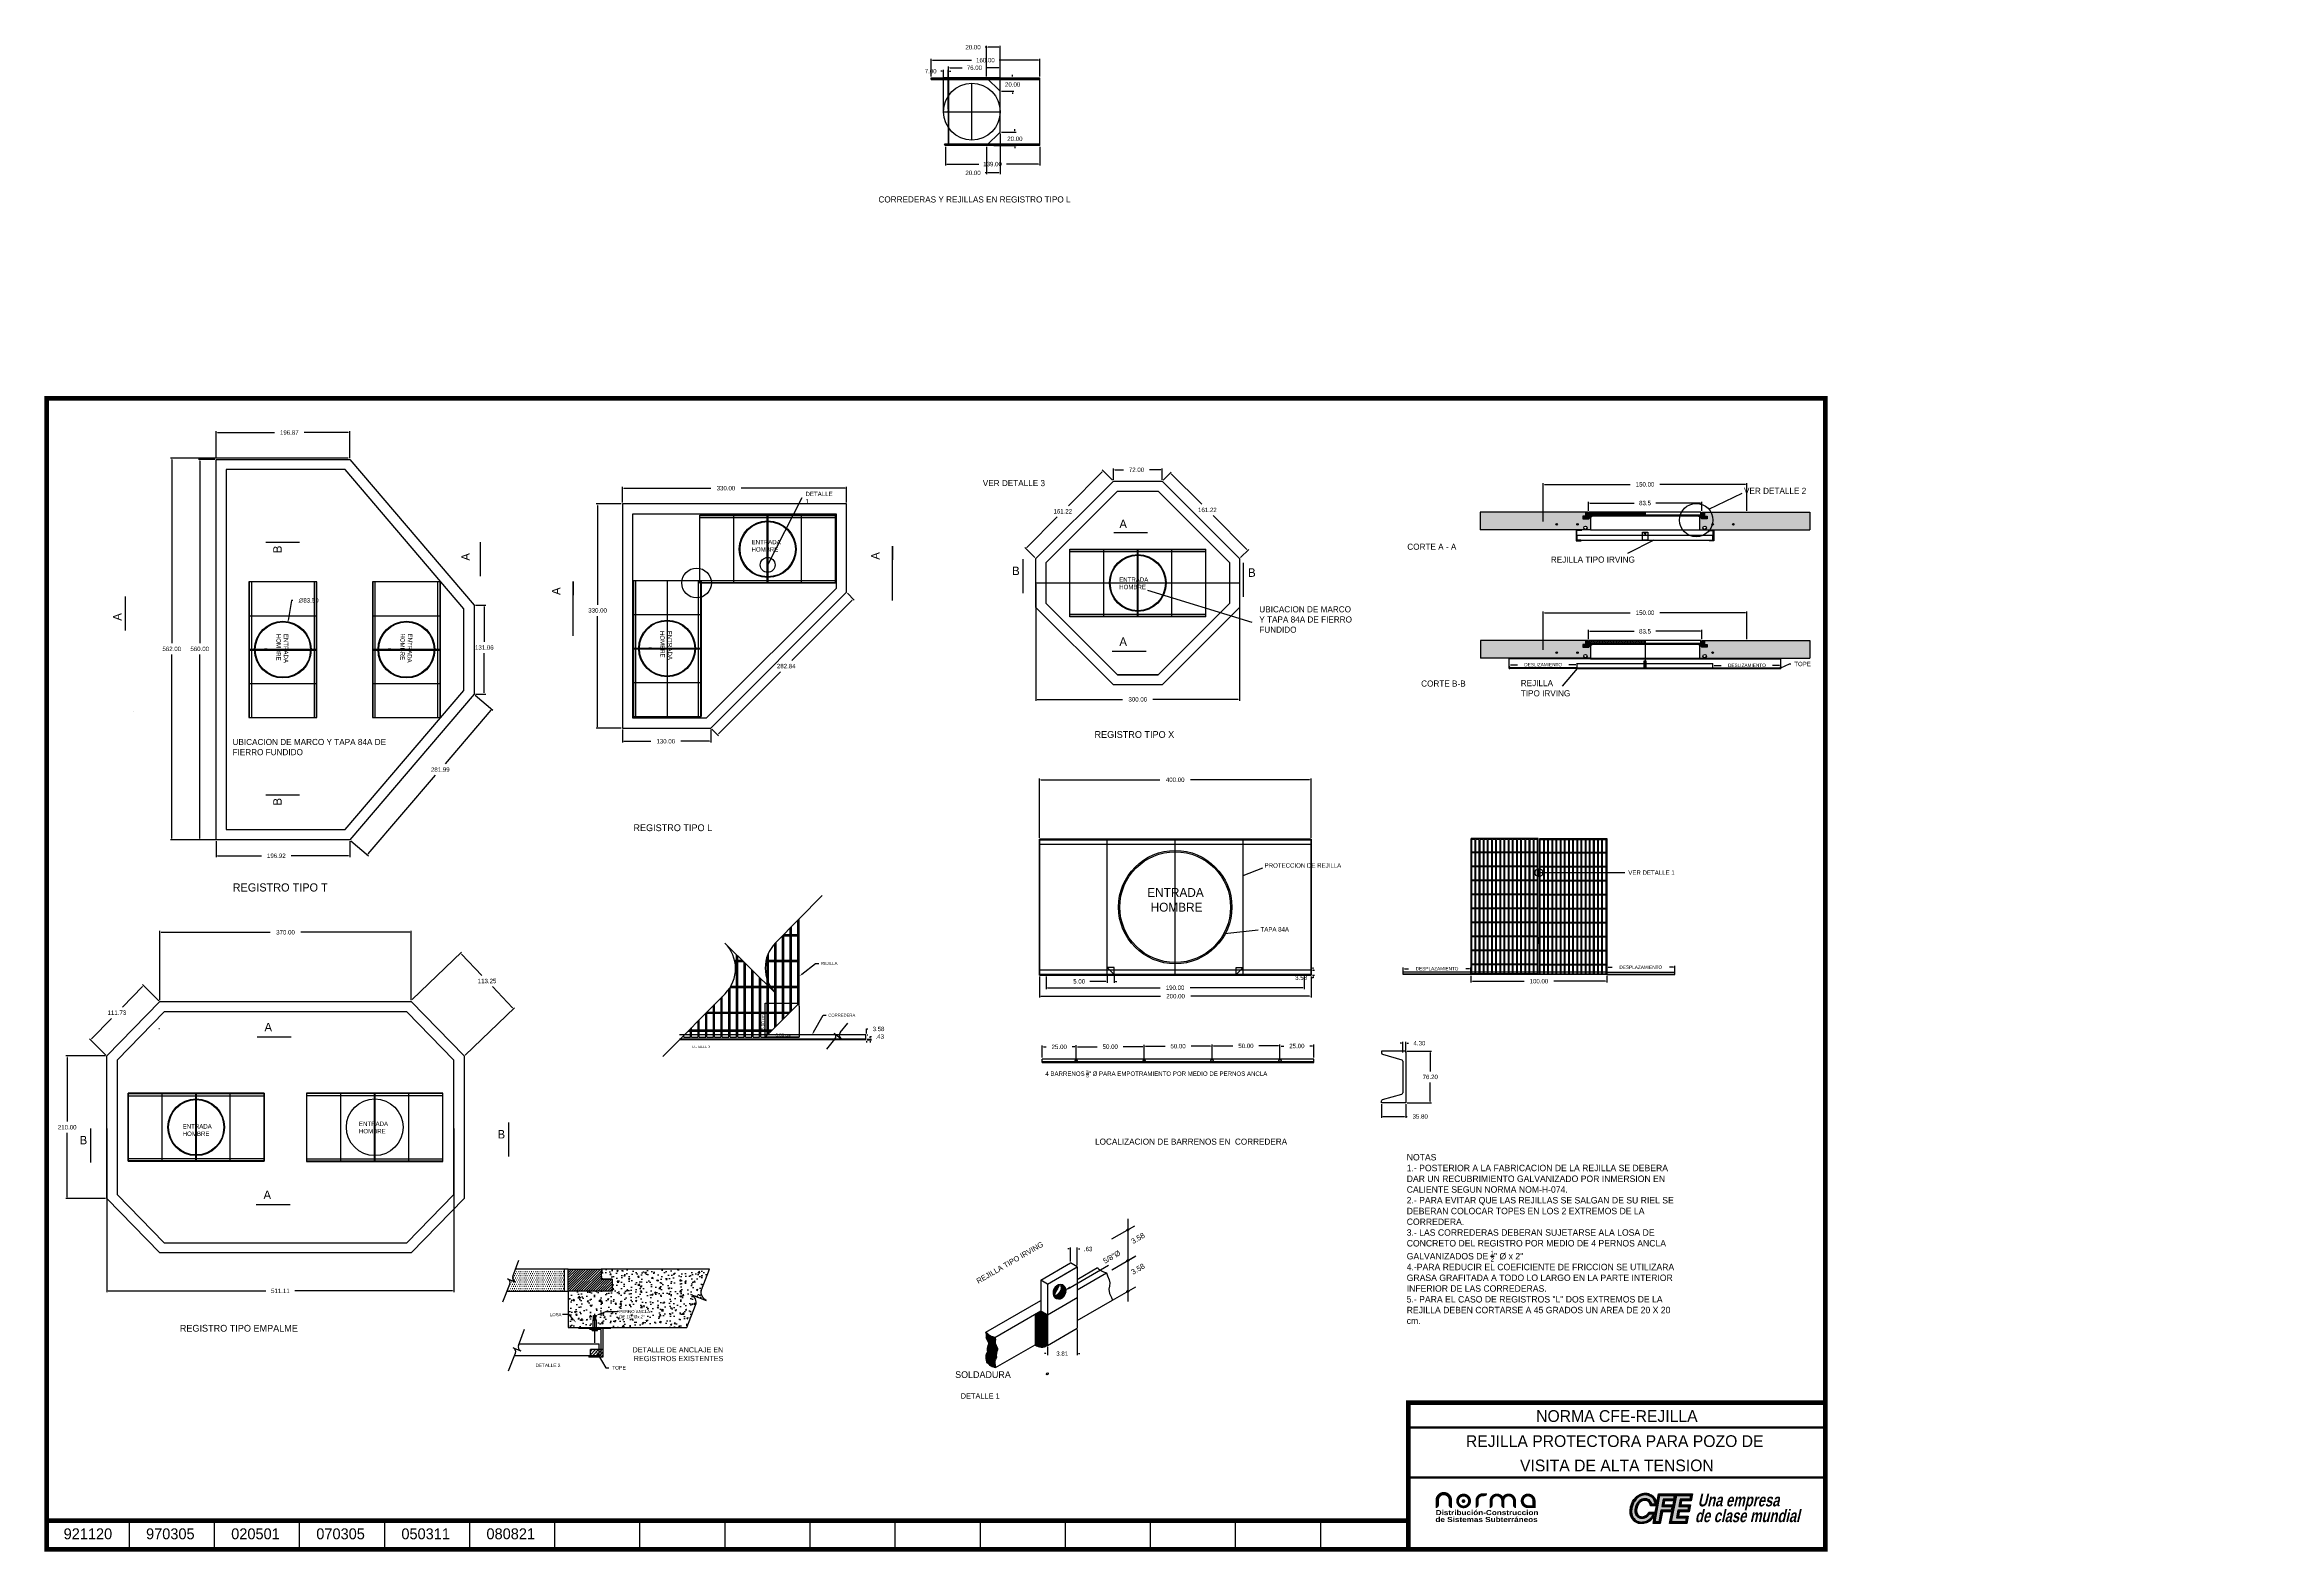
# Model space of a CAD drawing. Header units: centimetres. Extents: x 97 to 420531, y -2964 to 2316.
# Drawn here: x 97 to 3359, y 97 to 2316 of the extents above; entities outside this region: 4.
import ezdxf
from ezdxf.enums import TextEntityAlignment as Align

# ---------------------------------------------------------------- set-up
doc = ezdxf.new("R2010")
doc.units = ezdxf.units.CM
doc.header["$LTSCALE"] = 10
doc.header["$MEASUREMENT"] = 0
doc.layers.get('0').update_dxf_attribs({"linetype": 'CONTINUOUS'})
doc.layers.get('DEFPOINTS').update_dxf_attribs({"color": 2, "linetype": 'CONTINUOUS'})
for name, color, linetype in [('acero', 7, 'CONTINUOUS'), ('CONCRETO', 7, 'CONTINUOUS'), ('Dimensiones', 7, 'CONTINUOUS'), ('Ductos', 30, 'CONTINUOUS'), ('HERRAJE', 13, 'CONTINUOUS'), ('LAYER_1', 160, 'CONTINUOUS'), ('MALLA', 5, 'CONTINUOUS'), ('MARCO', 7, 'CONTINUOUS'), ('MUROS', 3, 'CONTINUOUS'), ('REGISTRO', 1, 'CONTINUOUS'), ('TAPA', 120, 'CONTINUOUS'), ('TEXTOS', 7, 'CONTINUOUS'), ('VARILLAS', 30, 'CONTINUOUS')]:
    doc.layers.add(name, color=color, linetype=linetype)
doc.layers.add('LOGO', color=7, linetype='CONTINUOUS', true_color=0x00a160)
doc.styles.add('ROMANS', font='romans.shx', dxfattribs={"width": 0.75, "height": 0.02})
doc.styles.get("Standard").update_dxf_attribs({"font": ''})
doc.styles.get('Standard').set_extended_font_data('Zurich Ex BT')
doc.dimstyles.get("Standard").update_dxf_attribs({"dimtxt": 6.5, "dimasz": 2, "dimexe": 2, "dimexo": 2, "dimgap": 5, "dimtad": 0, "dimtih": 1, "dimtoh": 1, "dimzin": 0, "dimdsep": 46, "dimtxsty": 'Standard', "dimcen": 0.09, "dimclrt": 256, "dimadec": 0, "dimazin": 0, "dimtfac": 1, "dimtofl": 0, "dimtmove": 0, "dimatfit": 3, "dimfxl": 0, "dimtolj": 1, "dimtzin": 0, "dimarcsym": 0})
pattern_1 = [(45, (-805.7486, 21935.98283), (-0.435132594, 0.435132594), [])]

# ---------------------------------------------------------------- blocks, each defined once
blk = doc.blocks.new('*D2')
at = {"layer": 'DEFPOINTS', "color": 0}
for p in [(1562.5, 2292.8), (1402.5, 2267), (1562.5, 2267)]:
    blk.add_point(p, dxfattribs=at)
at = {"layer": 'Dimensiones', "color": 0, "lineweight": -2}
for p, q in [((1402.5, 2269), (1402.5, 2294.8)), ((1404.5, 2292.8), (1462.1, 2292.8)), ((1560.5, 2292.8), (1503, 2292.8)), ((1562.5, 2269), (1562.5, 2294.8))]:
    blk.add_line(p, q, dxfattribs=at)
at = {"layer": 'Dimensiones', "color": 0}
for points in [[(1404.5, 2293.1), (1404.5, 2292.4), (1402.5, 2292.8)], [(1560.5, 2293.1), (1560.5, 2292.4), (1562.5, 2292.8)]]:
    blk.add_solid(points, dxfattribs=at)
at = {"layer": 'Dimensiones', "insert": (1482.5, 2292.8), "char_height": 6.5, "attachment_point": 5}
blk.add_mtext('\\A1;160.00', dxfattribs=at)
blk = doc.blocks.new('*D3')
at = {"layer": 'DEFPOINTS', "color": 0}
for p in [(1504.3, 2267), (1522.6, 2267), (1504.3, 2247)]:
    blk.add_point(p, dxfattribs=at)
at = {"layer": 'Dimensiones', "color": 0, "lineweight": -2}
for p, q in [((1506.3, 2267), (1524.6, 2267)), ((1522.6, 2269), (1522.6, 2271)), ((1506.3, 2247), (1524.6, 2247)), ((1522.6, 2245), (1522.6, 2243))]:
    blk.add_line(p, q, dxfattribs=at)
at = {"layer": 'Dimensiones', "color": 0}
for points in [[(1522.3, 2269), (1523, 2269), (1522.6, 2267)], [(1522.3, 2245), (1523, 2245), (1522.6, 2247)]]:
    blk.add_solid(points, dxfattribs=at)
at = {"layer": 'Dimensiones', "insert": (1522.6, 2257), "char_height": 6.5, "attachment_point": 5}
blk.add_mtext('\\A1;20.00', dxfattribs=at)
blk = doc.blocks.new('*D4')
at = {"layer": 'DEFPOINTS', "color": 0}
for p in [(1504.3, 2187), (1493, 2167), (1525.9, 2167)]:
    blk.add_point(p, dxfattribs=at)
at = {"layer": 'Dimensiones', "color": 0, "lineweight": -2}
for p, q in [((1506.3, 2187), (1527.9, 2187)), ((1525.9, 2189), (1525.9, 2191)), ((1495, 2167), (1527.9, 2167)), ((1525.9, 2165), (1525.9, 2163))]:
    blk.add_line(p, q, dxfattribs=at)
at = {"layer": 'Dimensiones', "color": 0}
for points in [[(1525.5, 2189), (1526.2, 2189), (1525.9, 2187)], [(1525.5, 2165), (1526.2, 2165), (1525.9, 2167)]]:
    blk.add_solid(points, dxfattribs=at)
at = {"layer": 'Dimensiones', "insert": (1525.9, 2177), "char_height": 6.5, "attachment_point": 5}
blk.add_mtext('\\A1;20.00', dxfattribs=at)
blk = doc.blocks.new('*D5')
at = {"layer": 'DEFPOINTS', "color": 0}
for p in [(1423.5, 2167), (1562.5, 2167), (1562.5, 2139.8)]:
    blk.add_point(p, dxfattribs=at)
at = {"layer": 'Dimensiones', "color": 0, "lineweight": -2}
for p, q in [((1423.5, 2165), (1423.5, 2137.8)), ((1562.5, 2165), (1562.5, 2137.8)), ((1425.5, 2139.8), (1472.6, 2139.8)), ((1560.5, 2139.8), (1513.5, 2139.8))]:
    blk.add_line(p, q, dxfattribs=at)
at = {"layer": 'Dimensiones', "color": 0}
for points in [[(1425.5, 2140.1), (1425.5, 2139.5), (1423.5, 2139.8)], [(1560.5, 2140.1), (1560.5, 2139.5), (1562.5, 2139.8)]]:
    blk.add_solid(points, dxfattribs=at)
at = {"layer": 'Dimensiones', "insert": (1493, 2139.8), "char_height": 6.5, "attachment_point": 5}
blk.add_mtext('\\A1;139.00', dxfattribs=at)
blk = doc.blocks.new('*D6')
at = {"layer": 'DEFPOINTS', "color": 0}
for p in [(1504.3, 2187), (1484.3, 2167), (1484.3, 2126.8)]:
    blk.add_point(p, dxfattribs=at)
at = {"layer": 'Dimensiones', "color": 0, "lineweight": -2}
for p, q in [((1484.3, 2165), (1484.3, 2124.8)), ((1504.3, 2185), (1504.3, 2124.8)), ((1484.3, 2126.8), (1482.3, 2126.8)), ((1502.3, 2126.8), (1486.3, 2126.8))]:
    blk.add_line(p, q, dxfattribs=at)
at = {"layer": 'Dimensiones', "color": 0}
for points in [[(1486.3, 2127.1), (1486.3, 2126.5), (1484.3, 2126.8)], [(1502.3, 2127.1), (1502.3, 2126.5), (1504.3, 2126.8)]]:
    blk.add_solid(points, dxfattribs=at)
at = {"layer": 'Dimensiones', "insert": (1464.3, 2126.8), "char_height": 6.5, "attachment_point": 5}
blk.add_mtext('\\A1;20.00', dxfattribs=at)
blk = doc.blocks.new('*D7')
at = {"layer": 'DEFPOINTS', "color": 0}
for p in [(1428.3, 2281.6), (1428.3, 2217), (1504.3, 2217)]:
    blk.add_point(p, dxfattribs=at)
at = {"layer": 'Dimensiones', "color": 0, "lineweight": -2}
for p, q in [((1428.3, 2219), (1428.3, 2283.6)), ((1430.3, 2281.6), (1448.3, 2281.6)), ((1502.3, 2281.6), (1484.3, 2281.6)), ((1504.3, 2219), (1504.3, 2283.6))]:
    blk.add_line(p, q, dxfattribs=at)
at = {"layer": 'Dimensiones', "color": 0}
for points in [[(1430.3, 2281.9), (1430.3, 2281.3), (1428.3, 2281.6)], [(1502.3, 2281.9), (1502.3, 2281.3), (1504.3, 2281.6)]]:
    blk.add_solid(points, dxfattribs=at)
at = {"layer": 'Dimensiones', "insert": (1466.3, 2281.6), "char_height": 6.5, "attachment_point": 5}
blk.add_mtext('\\A1;76.00', dxfattribs=at)
blk = doc.blocks.new('*D8')
at = {"layer": 'DEFPOINTS', "color": 0}
for p in [(1420.8, 2276.5), (1420.8, 2217), (1427.8, 2218.5)]:
    blk.add_point(p, dxfattribs=at)
at = {"layer": 'Dimensiones', "color": 0, "lineweight": -2}
for p, q in [((1418.8, 2276.5), (1416.8, 2276.5)), ((1420.8, 2219), (1420.8, 2278.5)), ((1427.8, 2220.5), (1427.8, 2278.5)), ((1429.8, 2276.5), (1431.8, 2276.5))]:
    blk.add_line(p, q, dxfattribs=at)
at = {"layer": 'Dimensiones', "color": 0}
for points in [[(1418.8, 2276.8), (1418.8, 2276.1), (1420.8, 2276.5)], [(1429.8, 2276.8), (1429.8, 2276.1), (1427.8, 2276.5)]]:
    blk.add_solid(points, dxfattribs=at)
at = {"layer": 'Dimensiones', "insert": (1401.9, 2276.5), "char_height": 6.5, "attachment_point": 5}
blk.add_mtext('\\A1;7.00', dxfattribs=at)
blk = doc.blocks.new('*D9')
at = {"layer": 'DEFPOINTS', "color": 0}
for p in [(1484.3, 2311.9), (1484.3, 2267), (1504.3, 2247)]:
    blk.add_point(p, dxfattribs=at)
at = {"layer": 'Dimensiones', "color": 0, "lineweight": -2}
for p, q in [((1484.3, 2311.9), (1482.3, 2311.9)), ((1484.3, 2269), (1484.3, 2313.9)), ((1502.3, 2311.9), (1486.3, 2311.9)), ((1504.3, 2249), (1504.3, 2313.9))]:
    blk.add_line(p, q, dxfattribs=at)
at = {"layer": 'Dimensiones', "color": 0}
for points in [[(1486.3, 2312.2), (1486.3, 2311.6), (1484.3, 2311.9)], [(1502.3, 2312.2), (1502.3, 2311.6), (1504.3, 2311.9)]]:
    blk.add_solid(points, dxfattribs=at)
at = {"layer": 'Dimensiones', "insert": (1464.3, 2311.9), "char_height": 6.5, "attachment_point": 5}
blk.add_mtext('\\A1;20.00', dxfattribs=at)
blk = doc.blocks.new('*D10')
at = {"layer": 'DEFPOINTS', "color": 0}
for p in [(2303.9, 1668.2), (2303.9, 1611.3), (2603.9, 1627.3)]:
    blk.add_point(p, dxfattribs=at)
at = {"layer": 'Dimensiones', "color": 0, "lineweight": -2}
for p, q in [((2303.9, 1613.3), (2303.9, 1670.2)), ((2305.9, 1668.2), (2432, 1668.2)), ((2601.9, 1668.2), (2475.9, 1668.2)), ((2603.9, 1629.3), (2603.9, 1670.2))]:
    blk.add_line(p, q, dxfattribs=at)
at = {"layer": 'Dimensiones', "color": 0}
for points in [[(2305.9, 1668.5), (2305.9, 1667.8), (2303.9, 1668.2)], [(2601.9, 1668.5), (2601.9, 1667.8), (2603.9, 1668.2)]]:
    blk.add_solid(points, dxfattribs=at)
at = {"layer": 'Dimensiones', "insert": (2453.9, 1668.2), "char_height": 6.5, "attachment_point": 5}
blk.add_mtext('\\A1;150.00', dxfattribs=at)
blk = doc.blocks.new('*D11')
at = {"layer": 'DEFPOINTS', "color": 0}
for p in [(2537.4, 1640.7), (2370.4, 1627.3), (2537.4, 1627.3)]:
    blk.add_point(p, dxfattribs=at)
at = {"layer": 'Dimensiones', "color": 0, "lineweight": -2}
for p, q in [((2370.4, 1629.3), (2370.4, 1642.7)), ((2372.4, 1640.7), (2438.1, 1640.7)), ((2535.4, 1640.7), (2469.8, 1640.7)), ((2537.4, 1629.3), (2537.4, 1642.7))]:
    blk.add_line(p, q, dxfattribs=at)
at = {"layer": 'Dimensiones', "color": 0}
for points in [[(2372.4, 1641.1), (2372.4, 1640.4), (2370.4, 1640.7)], [(2535.4, 1641.1), (2535.4, 1640.4), (2537.4, 1640.7)]]:
    blk.add_solid(points, dxfattribs=at)
at = {"layer": 'Dimensiones', "insert": (2453.9, 1640.7), "char_height": 6.5, "attachment_point": 5}
blk.add_mtext('\\A1;83.5', dxfattribs=at)
blk = doc.blocks.new('*D12')
at = {"layer": 'DEFPOINTS', "color": 0}
for p in [(2303.9, 1479.2), (2603.9, 1438.4), (2303.9, 1422.4)]:
    blk.add_point(p, dxfattribs=at)
at = {"layer": 'Dimensiones', "color": 0, "lineweight": -2}
for p, q in [((2303.9, 1424.4), (2303.9, 1481.2)), ((2305.9, 1479.2), (2432, 1479.2)), ((2601.9, 1479.2), (2475.9, 1479.2)), ((2603.9, 1440.4), (2603.9, 1481.2))]:
    blk.add_line(p, q, dxfattribs=at)
at = {"layer": 'Dimensiones', "color": 0}
for points in [[(2305.9, 1479.5), (2305.9, 1478.9), (2303.9, 1479.2)], [(2601.9, 1479.5), (2601.9, 1478.9), (2603.9, 1479.2)]]:
    blk.add_solid(points, dxfattribs=at)
at = {"layer": 'Dimensiones', "insert": (2453.9, 1479.2), "char_height": 6.5, "attachment_point": 5}
blk.add_mtext('\\A1;150.00', dxfattribs=at)
blk = doc.blocks.new('*D13')
at = {"layer": 'DEFPOINTS', "color": 0}
for p in [(2370.4, 1438.4), (2537.4, 1451.8), (2537.4, 1438.4)]:
    blk.add_point(p, dxfattribs=at)
at = {"layer": 'Dimensiones', "color": 0, "lineweight": -2}
for p, q in [((2370.4, 1440.4), (2370.4, 1453.8)), ((2372.4, 1451.8), (2438.1, 1451.8)), ((2535.4, 1451.8), (2469.8, 1451.8)), ((2537.4, 1440.4), (2537.4, 1453.8))]:
    blk.add_line(p, q, dxfattribs=at)
at = {"layer": 'Dimensiones', "color": 0}
for points in [[(2372.4, 1452.1), (2372.4, 1451.4), (2370.4, 1451.8)], [(2535.4, 1452.1), (2535.4, 1451.4), (2537.4, 1451.8)]]:
    blk.add_solid(points, dxfattribs=at)
at = {"layer": 'Dimensiones', "insert": (2453.9, 1451.8), "char_height": 6.5, "attachment_point": 5}
blk.add_mtext('\\A1;83.5', dxfattribs=at)
blk = doc.blocks.new('*D14')
at = {"layer": 'DEFPOINTS', "color": 0}
for p in [(1562, 1233.2), (1562, 1145.7), (1962, 1145.7)]:
    blk.add_point(p, dxfattribs=at)
at = {"layer": 'Dimensiones', "color": 0, "lineweight": -2}
for p, q in [((1562, 1147.7), (1562, 1235.2)), ((1564, 1233.2), (1739.5, 1233.2)), ((1960, 1233.2), (1784.6, 1233.2)), ((1962, 1147.7), (1962, 1235.2))]:
    blk.add_line(p, q, dxfattribs=at)
at = {"layer": 'Dimensiones', "color": 0}
for points in [[(1564, 1233.5), (1564, 1232.8), (1562, 1233.2)], [(1960, 1233.5), (1960, 1232.8), (1962, 1233.2)]]:
    blk.add_solid(points, dxfattribs=at)
at = {"layer": 'Dimensiones', "insert": (1762, 1233.2), "char_height": 6.5, "attachment_point": 5}
blk.add_mtext('\\A1;400.00', dxfattribs=at)
blk = doc.blocks.new('*D15')
at = {"layer": 'DEFPOINTS', "color": 0}
for p in [(1566.2, 822.1), (1616.2, 839.9), (1616.2, 820.1)]:
    blk.add_point(p, dxfattribs=at)
at = {"layer": 'Dimensiones', "color": 0, "lineweight": -2}
for p, q in [((1566.2, 824.1), (1566.2, 841.9)), ((1568.2, 839.9), (1572.1, 839.9)), ((1614.2, 839.9), (1610.3, 839.9)), ((1616.2, 822.1), (1616.2, 841.9))]:
    blk.add_line(p, q, dxfattribs=at)
at = {"layer": 'Dimensiones', "color": 0}
for points in [[(1568.2, 840.2), (1568.2, 839.5), (1566.2, 839.9)], [(1614.2, 840.2), (1614.2, 839.5), (1616.2, 839.9)]]:
    blk.add_solid(points, dxfattribs=at)
at = {"layer": 'Dimensiones', "insert": (1591.2, 839.9), "char_height": 6.5, "attachment_point": 5}
blk.add_mtext('\\A1;25.00', dxfattribs=at)
blk = doc.blocks.new('*D16')
at = {"layer": 'DEFPOINTS', "color": 0}
for p in [(1616.2, 820.1), (1716.2, 840.2), (1716.2, 820.1)]:
    blk.add_point(p, dxfattribs=at)
at = {"layer": 'Dimensiones', "color": 0, "lineweight": -2}
for p, q in [((1616.2, 822.1), (1616.2, 842.2)), ((1618.2, 840.2), (1647.3, 840.2)), ((1714.2, 840.2), (1685.5, 840.2)), ((1716.2, 822.1), (1716.2, 842.2))]:
    blk.add_line(p, q, dxfattribs=at)
at = {"layer": 'Dimensiones', "color": 0}
for points in [[(1618.2, 840.5), (1618.2, 839.9), (1616.2, 840.2)], [(1714.2, 840.5), (1714.2, 839.9), (1716.2, 840.2)]]:
    blk.add_solid(points, dxfattribs=at)
at = {"layer": 'Dimensiones', "insert": (1666.4, 840.2), "char_height": 6.5, "attachment_point": 5}
blk.add_mtext('\\A1;50.00', dxfattribs=at)
blk = doc.blocks.new('*D17')
at = {"layer": 'DEFPOINTS', "color": 0}
for p in [(1716.2, 820.1), (1816.2, 841), (1816.2, 820.1)]:
    blk.add_point(p, dxfattribs=at)
at = {"layer": 'Dimensiones', "color": 0, "lineweight": -2}
for p, q in [((1716.2, 822.1), (1716.2, 843)), ((1718.2, 841), (1747.1, 841)), ((1814.2, 841), (1785.3, 841)), ((1816.2, 822.1), (1816.2, 843))]:
    blk.add_line(p, q, dxfattribs=at)
at = {"layer": 'Dimensiones', "color": 0}
for points in [[(1718.2, 841.3), (1718.2, 840.6), (1716.2, 841)], [(1814.2, 841.3), (1814.2, 840.6), (1816.2, 841)]]:
    blk.add_solid(points, dxfattribs=at)
at = {"layer": 'Dimensiones', "insert": (1766.2, 841), "char_height": 6.5, "attachment_point": 5}
blk.add_mtext('\\A1;50.00', dxfattribs=at)
blk = doc.blocks.new('*D18')
at = {"layer": 'DEFPOINTS', "color": 0}
for p in [(1816.2, 820.1), (1916.2, 841.3), (1916.2, 820.1)]:
    blk.add_point(p, dxfattribs=at)
at = {"layer": 'Dimensiones', "color": 0, "lineweight": -2}
for p, q in [((1816.2, 822.1), (1816.2, 843.3)), ((1818.2, 841.3), (1847.1, 841.3)), ((1914.2, 841.3), (1885.3, 841.3)), ((1916.2, 822.1), (1916.2, 843.3))]:
    blk.add_line(p, q, dxfattribs=at)
at = {"layer": 'Dimensiones', "color": 0}
for points in [[(1818.2, 841.6), (1818.2, 840.9), (1816.2, 841.3)], [(1914.2, 841.6), (1914.2, 840.9), (1916.2, 841.3)]]:
    blk.add_solid(points, dxfattribs=at)
at = {"layer": 'Dimensiones', "insert": (1866.2, 841.3), "char_height": 6.5, "attachment_point": 5}
blk.add_mtext('\\A1;50.00', dxfattribs=at)
blk = doc.blocks.new('*D19')
at = {"layer": 'DEFPOINTS', "color": 0}
for p in [(1916.2, 841.2), (1916.2, 820.1), (1966.2, 822.1)]:
    blk.add_point(p, dxfattribs=at)
at = {"layer": 'Dimensiones', "color": 0, "lineweight": -2}
for p, q in [((1916.2, 822.1), (1916.2, 843.2)), ((1918.2, 841.2), (1922.1, 841.2)), ((1964.2, 841.2), (1960.3, 841.2)), ((1966.2, 824.1), (1966.2, 843.2))]:
    blk.add_line(p, q, dxfattribs=at)
at = {"layer": 'Dimensiones', "color": 0}
for points in [[(1918.2, 841.5), (1918.2, 840.9), (1916.2, 841.2)], [(1964.2, 841.5), (1964.2, 840.9), (1966.2, 841.2)]]:
    blk.add_solid(points, dxfattribs=at)
at = {"layer": 'Dimensiones', "insert": (1941.2, 841.2), "char_height": 6.5, "attachment_point": 5}
blk.add_mtext('\\A1;25.00', dxfattribs=at)
blk = doc.blocks.new('*D20')
at = {"layer": 'DEFPOINTS', "color": 0}
for p in [(546.3, 1744.5), (349.5, 1704.8), (546.3, 1704.8)]:
    blk.add_point(p, dxfattribs=at)
at = {"layer": 'Dimensiones', "color": 0, "lineweight": -2}
for p, q in [((349.5, 1706.8), (349.5, 1746.5)), ((351.5, 1744.5), (435.6, 1744.5)), ((544.3, 1744.5), (479.3, 1744.5)), ((546.3, 1706.8), (546.3, 1746.5))]:
    blk.add_line(p, q, dxfattribs=at)
at = {"layer": 'Dimensiones', "color": 0}
for points in [[(351.5, 1744.9), (351.5, 1744.2), (349.5, 1744.5)], [(544.3, 1744.9), (544.3, 1744.2), (546.3, 1744.5)]]:
    blk.add_solid(points, dxfattribs=at)
at = {"layer": 'Dimensiones', "insert": (457.4, 1744.5), "char_height": 6.5, "attachment_point": 5}
blk.add_mtext('\\A1;196.87', dxfattribs=at)
blk = doc.blocks.new('*D21')
at = {"layer": 'DEFPOINTS', "color": 0}
for p in [(349.5, 1704.8), (325.5, 1144.8), (349.5, 1144.8)]:
    blk.add_point(p, dxfattribs=at)
at = {"layer": 'Dimensiones', "color": 0, "lineweight": -2}
for p, q in [((347.5, 1704.8), (323.5, 1704.8)), ((325.5, 1702.8), (325.5, 1434.3)), ((325.5, 1146.8), (325.5, 1417.6)), ((347.5, 1144.8), (323.5, 1144.8))]:
    blk.add_line(p, q, dxfattribs=at)
at = {"layer": 'Dimensiones', "color": 0}
for points in [[(325.2, 1702.8), (325.9, 1702.8), (325.5, 1704.8)], [(325.2, 1146.8), (325.9, 1146.8), (325.5, 1144.8)]]:
    blk.add_solid(points, dxfattribs=at)
at = {"layer": 'Dimensiones', "insert": (325.5, 1425.9), "char_height": 6.5, "attachment_point": 5}
blk.add_mtext('\\A1;560.00', dxfattribs=at)
blk = doc.blocks.new('*D22')
at = {"layer": 'DEFPOINTS', "color": 0}
for p in [(349.5, 1144.8), (546.4, 1144.8), (546.4, 1121.3)]:
    blk.add_point(p, dxfattribs=at)
at = {"layer": 'Dimensiones', "color": 0, "lineweight": -2}
for p, q in [((349.5, 1142.8), (349.5, 1119.3)), ((546.4, 1142.8), (546.4, 1119.3)), ((351.5, 1121.3), (416.5, 1121.3)), ((544.4, 1121.3), (460.2, 1121.3))]:
    blk.add_line(p, q, dxfattribs=at)
at = {"layer": 'Dimensiones', "color": 0}
for points in [[(351.5, 1121.6), (351.5, 1121), (349.5, 1121.3)], [(544.4, 1121.6), (544.4, 1121), (546.4, 1121.3)]]:
    blk.add_solid(points, dxfattribs=at)
at = {"layer": 'Dimensiones', "insert": (438.3, 1121.3), "char_height": 6.5, "attachment_point": 5}
blk.add_mtext('\\A1;196.92', dxfattribs=at)
blk = doc.blocks.new('*D23')
at = {"layer": 'DEFPOINTS', "color": 0}
for p in [(729.5, 1359.3), (546.4, 1144.8), (572.4, 1122.6)]:
    blk.add_point(p, dxfattribs=at)
at = {"layer": 'Dimensiones', "color": 0, "lineweight": -2}
for p, q in [((731, 1358), (757, 1335.8)), ((754.2, 1335.6), (686.8, 1256.5)), ((573.7, 1124.1), (672.6, 1239.9)), ((547.9, 1143.5), (574, 1121.3))]:
    blk.add_line(p, q, dxfattribs=at)
at = {"layer": 'Dimensiones', "color": 0}
for points in [[(754, 1335.8), (754.5, 1335.3), (755.5, 1337.1)], [(573.5, 1124.3), (574, 1123.9), (572.4, 1122.6)]]:
    blk.add_solid(points, dxfattribs=at)
at = {"layer": 'Dimensiones', "insert": (679.7, 1248.2), "char_height": 6.5, "attachment_point": 5}
blk.add_mtext('\\A1;281.99', dxfattribs=at)
blk = doc.blocks.new('*D24')
at = {"layer": 'DEFPOINTS', "color": 0}
for p in [(729.5, 1490.4), (729.5, 1359.3), (744.6, 1359.3)]:
    blk.add_point(p, dxfattribs=at)
at = {"layer": 'Dimensiones', "color": 0, "lineweight": -2}
for p, q in [((731.5, 1490.4), (746.6, 1490.4)), ((744.6, 1488.4), (744.6, 1436.2)), ((744.6, 1361.3), (744.6, 1419.6)), ((731.5, 1359.3), (746.6, 1359.3))]:
    blk.add_line(p, q, dxfattribs=at)
at = {"layer": 'Dimensiones', "color": 0}
for points in [[(744.3, 1488.4), (744.9, 1488.4), (744.6, 1490.4)], [(744.3, 1361.3), (744.9, 1361.3), (744.6, 1359.3)]]:
    blk.add_solid(points, dxfattribs=at)
at = {"layer": 'Dimensiones', "insert": (744.6, 1427.9), "char_height": 6.5, "attachment_point": 5}
blk.add_mtext('\\A1;131.06', dxfattribs=at)
blk = doc.blocks.new('*D25')
at = {"layer": 'DEFPOINTS', "color": 0}
for p in [(948, 1639.3), (1278, 1662.6), (1278, 1639.3)]:
    blk.add_point(p, dxfattribs=at)
at = {"layer": 'Dimensiones', "color": 0, "lineweight": -2}
for p, q in [((948, 1641.3), (948, 1664.6)), ((1278, 1641.3), (1278, 1664.6)), ((950, 1662.6), (1078, 1662.6)), ((1276, 1662.6), (1122.8, 1662.6))]:
    blk.add_line(p, q, dxfattribs=at)
at = {"layer": 'Dimensiones', "color": 0}
for points in [[(950, 1662.9), (950, 1662.2), (948, 1662.6)], [(1276, 1662.9), (1276, 1662.2), (1278, 1662.6)]]:
    blk.add_solid(points, dxfattribs=at)
at = {"layer": 'Dimensiones', "insert": (1100.4, 1662.6), "char_height": 6.5, "attachment_point": 5}
blk.add_mtext('\\A1;330.00', dxfattribs=at)
blk = doc.blocks.new('*D26')
at = {"layer": 'DEFPOINTS', "color": 0}
for p in [(948, 1639.3), (911.4, 1309.3), (948, 1309.3)]:
    blk.add_point(p, dxfattribs=at)
at = {"layer": 'Dimensiones', "color": 0, "lineweight": -2}
for p, q in [((946, 1639.3), (909.4, 1639.3)), ((911.4, 1637.3), (911.4, 1490.9)), ((911.4, 1311.3), (911.4, 1474.3)), ((946, 1309.3), (909.4, 1309.3))]:
    blk.add_line(p, q, dxfattribs=at)
at = {"layer": 'Dimensiones', "color": 0}
for points in [[(911.1, 1637.3), (911.7, 1637.3), (911.4, 1639.3)], [(911.1, 1311.3), (911.7, 1311.3), (911.4, 1309.3)]]:
    blk.add_solid(points, dxfattribs=at)
at = {"layer": 'Dimensiones', "insert": (911.4, 1482.6), "char_height": 6.5, "attachment_point": 5}
blk.add_mtext('\\A1;330.00', dxfattribs=at)
blk = doc.blocks.new('*D27')
at = {"layer": 'DEFPOINTS', "color": 0}
for p in [(1278, 1509.3), (1078, 1309.3), (1088, 1299.3)]:
    blk.add_point(p, dxfattribs=at)
at = {"layer": 'Dimensiones', "color": 0, "lineweight": -2}
for p, q in [((1279.4, 1507.9), (1289.4, 1497.9)), ((1286.5, 1497.9), (1197.5, 1408.9)), ((1089.4, 1300.7), (1180.9, 1392.3)), ((1079.4, 1307.9), (1089.4, 1297.9))]:
    blk.add_line(p, q, dxfattribs=at)
at = {"layer": 'Dimensiones', "color": 0}
for points in [[(1286.3, 1498.1), (1286.8, 1497.7), (1288, 1499.3)], [(1089.1, 1301), (1089.6, 1300.5), (1088, 1299.3)]]:
    blk.add_solid(points, dxfattribs=at)
at = {"layer": 'Dimensiones', "insert": (1189.2, 1400.6), "char_height": 6.5, "attachment_point": 5}
blk.add_mtext('\\A1;282.84', dxfattribs=at)
blk = doc.blocks.new('*D28')
at = {"layer": 'DEFPOINTS', "color": 0}
for p in [(948, 1309.3), (1078, 1309.3), (948, 1289.9)]:
    blk.add_point(p, dxfattribs=at)
at = {"layer": 'Dimensiones', "color": 0, "lineweight": -2}
for p, q in [((948, 1307.3), (948, 1287.9)), ((1078, 1307.3), (1078, 1287.9)), ((950, 1289.9), (989.9, 1289.9)), ((1076, 1289.9), (1033.8, 1289.9))]:
    blk.add_line(p, q, dxfattribs=at)
at = {"layer": 'Dimensiones', "color": 0}
for points in [[(950, 1290.3), (950, 1289.6), (948, 1289.9)], [(1076, 1290.3), (1076, 1289.6), (1078, 1289.9)]]:
    blk.add_solid(points, dxfattribs=at)
at = {"layer": 'Dimensiones', "insert": (1011.8, 1289.9), "char_height": 6.5, "attachment_point": 5}
blk.add_mtext('\\A1;130.00', dxfattribs=at)
blk = doc.blocks.new('*D29')
at = {"layer": 'DEFPOINTS', "color": 0}
for p in [(1670.9, 1673), (1742.9, 1689.6), (1742.9, 1673)]:
    blk.add_point(p, dxfattribs=at)
at = {"layer": 'Dimensiones', "color": 0, "lineweight": -2}
for p, q in [((1670.9, 1675), (1670.9, 1691.6)), ((1672.9, 1689.6), (1685.9, 1689.6)), ((1740.9, 1689.6), (1724, 1689.6)), ((1742.9, 1675), (1742.9, 1691.6))]:
    blk.add_line(p, q, dxfattribs=at)
at = {"layer": 'Dimensiones', "color": 0}
for points in [[(1672.9, 1690), (1672.9, 1689.3), (1670.9, 1689.6)], [(1740.9, 1690), (1740.9, 1689.3), (1742.9, 1689.6)]]:
    blk.add_solid(points, dxfattribs=at)
at = {"layer": 'Dimensiones', "insert": (1705, 1689.6), "char_height": 6.5, "attachment_point": 5}
blk.add_mtext('\\A1;72.00', dxfattribs=at)
blk = doc.blocks.new('*D30')
at = {"layer": 'DEFPOINTS', "color": 0}
for p in [(1742.9, 1673), (1868.9, 1571), (1856.9, 1559)]:
    blk.add_point(p, dxfattribs=at)
at = {"layer": 'Dimensiones', "color": 0, "lineweight": -2}
for p, q in [((1744.3, 1674.4), (1756.3, 1686.4)), ((1756.3, 1683.5), (1801.1, 1638.8)), ((1867.5, 1572.4), (1817.7, 1622.2)), ((1858.3, 1560.4), (1870.3, 1572.4))]:
    blk.add_line(p, q, dxfattribs=at)
at = {"layer": 'Dimensiones', "color": 0}
for points in [[(1756.6, 1683.8), (1756.1, 1683.3), (1754.9, 1685)], [(1867.7, 1572.6), (1867.3, 1572.1), (1868.9, 1571)]]:
    blk.add_solid(points, dxfattribs=at)
at = {"layer": 'Dimensiones', "insert": (1809.4, 1630.5), "char_height": 6.5, "attachment_point": 5}
blk.add_mtext('\\A1;161.22', dxfattribs=at)
blk = doc.blocks.new('*D31')
at = {"layer": 'DEFPOINTS', "color": 0}
for p in [(1670.9, 1673), (1541.9, 1573.9), (1556.9, 1559)]:
    blk.add_point(p, dxfattribs=at)
at = {"layer": 'Dimensiones', "color": 0, "lineweight": -2}
for p, q in [((1654.5, 1686.5), (1604.8, 1636.8)), ((1669.5, 1674.4), (1654.5, 1689.4)), ((1543.3, 1575.4), (1588.2, 1620.2)), ((1555.5, 1560.4), (1540.5, 1575.4))]:
    blk.add_line(p, q, dxfattribs=at)
at = {"layer": 'Dimensiones', "color": 0}
for points in [[(1654.3, 1686.8), (1654.8, 1686.3), (1655.9, 1687.9)], [(1543.1, 1575.6), (1543.6, 1575.1), (1541.9, 1573.9)]]:
    blk.add_solid(points, dxfattribs=at)
at = {"layer": 'Dimensiones', "insert": (1596.5, 1628.5), "char_height": 6.5, "attachment_point": 5}
blk.add_mtext('\\A1;161.22', dxfattribs=at)
blk = doc.blocks.new('*D32')
at = {"layer": 'DEFPOINTS', "color": 0}
for p in [(636.8, 1008.6), (266.8, 906.5), (636.8, 906.5)]:
    blk.add_point(p, dxfattribs=at)
at = {"layer": 'Dimensiones', "color": 0, "lineweight": -2}
for p, q in [((266.8, 908.5), (266.8, 1010.6)), ((268.8, 1008.6), (429.3, 1008.6)), ((634.8, 1008.6), (474.2, 1008.6)), ((636.8, 908.5), (636.8, 1010.6))]:
    blk.add_line(p, q, dxfattribs=at)
at = {"layer": 'Dimensiones', "color": 0}
for points in [[(268.8, 1009), (268.8, 1008.3), (266.8, 1008.6)], [(634.8, 1009), (634.8, 1008.3), (636.8, 1008.6)]]:
    blk.add_solid(points, dxfattribs=at)
at = {"layer": 'Dimensiones', "insert": (451.8, 1008.6), "char_height": 6.5, "attachment_point": 5}
blk.add_mtext('\\A1;370.00', dxfattribs=at)
blk = doc.blocks.new('*D33')
at = {"layer": 'DEFPOINTS', "color": 0}
for p in [(636.8, 908.5), (787.7, 895.9), (714.9, 826.5)]:
    blk.add_point(p, dxfattribs=at)
at = {"layer": 'Dimensiones', "color": 0, "lineweight": -2}
for p, q in [((638.2, 909.9), (711, 979.3)), ((710.9, 976.4), (740.7, 945.2)), ((786.3, 897.3), (756.5, 928.6)), ((716.3, 827.9), (789.1, 897.3))]:
    blk.add_line(p, q, dxfattribs=at)
at = {"layer": 'Dimensiones', "color": 0}
for points in [[(711.2, 976.7), (710.7, 976.2), (709.6, 977.9)], [(786.5, 897.6), (786, 897.1), (787.7, 895.9)]]:
    blk.add_solid(points, dxfattribs=at)
at = {"layer": 'Dimensiones', "insert": (748.6, 936.9), "char_height": 6.5, "attachment_point": 5}
blk.add_mtext('\\A1;113.25', dxfattribs=at)
blk = doc.blocks.new('*D34')
at = {"layer": 'DEFPOINTS', "color": 0}
for p in [(266.8, 906.5), (164.5, 850.2), (188.8, 826.5)]:
    blk.add_point(p, dxfattribs=at)
at = {"layer": 'Dimensiones', "color": 0, "lineweight": -2}
for p, q in [((241.1, 928.7), (211.6, 898.5)), ((265.3, 907.9), (241.1, 931.6)), ((165.9, 851.6), (195.4, 881.9)), ((187.3, 827.9), (163.1, 851.6))]:
    blk.add_line(p, q, dxfattribs=at)
at = {"layer": 'Dimensiones', "color": 0}
for points in [[(240.9, 929), (241.4, 928.5), (242.5, 930.2)], [(165.7, 851.8), (166.2, 851.4), (164.5, 850.2)]]:
    blk.add_solid(points, dxfattribs=at)
at = {"layer": 'Dimensiones', "insert": (203.5, 890.2), "char_height": 6.5, "attachment_point": 5}
blk.add_mtext('\\A1;111.73', dxfattribs=at)
blk = doc.blocks.new('*D35')
at = {"layer": 'DEFPOINTS', "color": 0}
for p in [(188.8, 826.5), (130.3, 616.5), (188.8, 616.5)]:
    blk.add_point(p, dxfattribs=at)
at = {"layer": 'Dimensiones', "color": 0, "lineweight": -2}
for p, q in [((186.8, 826.5), (128.3, 826.5)), ((130.3, 824.5), (130.3, 729.8)), ((130.3, 618.5), (130.3, 713.2)), ((186.8, 616.5), (128.3, 616.5))]:
    blk.add_line(p, q, dxfattribs=at)
at = {"layer": 'Dimensiones', "color": 0}
for points in [[(129.9, 824.5), (130.6, 824.5), (130.3, 826.5)], [(129.9, 618.5), (130.6, 618.5), (130.3, 616.5)]]:
    blk.add_solid(points, dxfattribs=at)
at = {"layer": 'Dimensiones', "insert": (130.3, 721.5), "char_height": 6.5, "attachment_point": 5}
blk.add_mtext('\\A1;210.00', dxfattribs=at)
blk = doc.blocks.new('*D36')
at = {"layer": 'DEFPOINTS', "color": 0}
for p in [(188.8, 721.5), (699.9, 721.5), (699.9, 480.6)]:
    blk.add_point(p, dxfattribs=at)
at = {"layer": 'Dimensiones', "color": 0, "lineweight": -2}
for p, q in [((188.8, 719.5), (188.8, 478.6)), ((699.9, 719.5), (699.9, 478.6)), ((190.8, 480.6), (422.9, 480.6)), ((697.9, 480.6), (465.7, 480.6))]:
    blk.add_line(p, q, dxfattribs=at)
at = {"layer": 'Dimensiones', "color": 0}
for points in [[(190.8, 481), (190.8, 480.3), (188.8, 480.6)], [(697.9, 481), (697.9, 480.3), (699.9, 480.6)]]:
    blk.add_solid(points, dxfattribs=at)
at = {"layer": 'Dimensiones', "insert": (444.3, 480.6), "char_height": 6.5, "attachment_point": 5}
blk.add_mtext('\\A1;511.11', dxfattribs=at)
blk = doc.blocks.new('*D37')
at = {"layer": 'acero', "color": 0, "lineweight": -2}
for p, q in [((460.6, 1497.2), (455.5, 1467.9)), ((462.6, 1497.2), (460.6, 1497.2)), ((447.8, 1424.8), (448, 1424.8)), ((447.9, 1424.8), (447.9, 1424.9))]:
    blk.add_line(p, q, dxfattribs=at)
at = {"layer": 'acero', "color": 0}
blk.add_solid([(455.1, 1468), (455.8, 1467.9), (455.1, 1466)], dxfattribs=at)
at = {"layer": 'DEFPOINTS', "color": 0}
for p in [(455.1, 1466), (440.7, 1383.7)]:
    blk.add_point(p, dxfattribs=at)
at = {"layer": 'acero', "insert": (485.9, 1497.2), "char_height": 6.5, "attachment_point": 5}
blk.add_mtext('\\A1;∅83.50', dxfattribs=at)
blk = doc.blocks.new('*D38')
at = {"layer": 'DEFPOINTS', "color": 0}
for p in [(546.3, 1706.8), (284.3, 1144.8), (546.4, 1144.8)]:
    blk.add_point(p, dxfattribs=at)
at = {"layer": 'Dimensiones', "color": 0, "lineweight": -2}
for p, q in [((544.3, 1706.8), (282.3, 1706.8)), ((284.3, 1704.8), (284.3, 1434.2)), ((284.3, 1146.8), (284.3, 1417.6)), ((544.4, 1144.8), (282.3, 1144.8))]:
    blk.add_line(p, q, dxfattribs=at)
at = {"layer": 'Dimensiones', "color": 0}
for points in [[(284, 1704.8), (284.7, 1704.8), (284.3, 1706.8)], [(284, 1146.8), (284.7, 1146.8), (284.3, 1144.8)]]:
    blk.add_solid(points, dxfattribs=at)
at = {"layer": 'Dimensiones', "insert": (284.3, 1425.9), "char_height": 6.5, "attachment_point": 5}
blk.add_mtext('\\A1;562.00', dxfattribs=at)
blk = doc.blocks.new('*D39')
at = {"layer": 'DEFPOINTS', "color": 0}
for p in [(2101.7, 833.7), (2101.7, 757.5), (2137.6, 757.5)]:
    blk.add_point(p, dxfattribs=at)
at = {"layer": 'Dimensiones', "color": 0, "lineweight": -2}
for p, q in [((2103.7, 833.7), (2139.6, 833.7)), ((2137.6, 831.7), (2137.6, 803.9)), ((2137.6, 759.5), (2137.6, 787.3)), ((2103.7, 757.5), (2139.6, 757.5))]:
    blk.add_line(p, q, dxfattribs=at)
at = {"layer": 'Dimensiones', "color": 0}
for points in [[(2137.3, 831.7), (2138, 831.7), (2137.6, 833.7)], [(2137.3, 759.5), (2138, 759.5), (2137.6, 757.5)]]:
    blk.add_solid(points, dxfattribs=at)
at = {"layer": 'Dimensiones', "insert": (2137.6, 795.6), "char_height": 6.5, "attachment_point": 5}
blk.add_mtext('\\A1;76.20', dxfattribs=at)
blk = doc.blocks.new('*D40')
at = {"layer": 'DEFPOINTS', "color": 0}
for p in [(2065.9, 757.5), (2101.7, 757.5), (2101.7, 737.4)]:
    blk.add_point(p, dxfattribs=at)
at = {"layer": 'Dimensiones', "color": 0, "lineweight": -2}
for p, q in [((2065.9, 755.5), (2065.9, 735.4)), ((2101.7, 755.5), (2101.7, 735.4)), ((2067.9, 737.4), (2099.7, 737.4)), ((2101.7, 737.4), (2103.7, 737.4))]:
    blk.add_line(p, q, dxfattribs=at)
at = {"layer": 'Dimensiones', "color": 0}
for points in [[(2067.9, 737.7), (2067.9, 737.1), (2065.9, 737.4)], [(2099.7, 737.7), (2099.7, 737.1), (2101.7, 737.4)]]:
    blk.add_solid(points, dxfattribs=at)
at = {"layer": 'Dimensiones', "insert": (2122.8, 737.4), "char_height": 6.5, "attachment_point": 5}
blk.add_mtext('\\A1;35.80', dxfattribs=at)
blk = doc.blocks.new('*D41')
at = {"layer": 'DEFPOINTS', "color": 0}
for p in [(2097.4, 829.4), (2101.7, 845.3), (2101.7, 829.4)]:
    blk.add_point(p, dxfattribs=at)
at = {"layer": 'Dimensiones', "color": 0, "lineweight": -2}
for p, q in [((2095.4, 845.3), (2093.4, 845.3)), ((2097.4, 831.4), (2097.4, 847.3)), ((2101.7, 831.4), (2101.7, 847.3)), ((2103.7, 845.3), (2105.7, 845.3))]:
    blk.add_line(p, q, dxfattribs=at)
at = {"layer": 'Dimensiones', "color": 0}
for points in [[(2095.4, 845.6), (2095.4, 845), (2097.4, 845.3)], [(2103.7, 845.6), (2103.7, 845), (2101.7, 845.3)]]:
    blk.add_solid(points, dxfattribs=at)
at = {"layer": 'Dimensiones', "insert": (2121.7, 845.3), "char_height": 6.5, "attachment_point": 5}
blk.add_mtext('\\A1;4.30', dxfattribs=at)
blk = doc.blocks.new('*D42')
at = {"layer": 'DEFPOINTS', "color": 0}
for p in [(1556.9, 1523), (1856.9, 1523), (1856.9, 1351.6)]:
    blk.add_point(p, dxfattribs=at)
at = {"layer": 'Dimensiones', "color": 0, "lineweight": -2}
for p, q in [((1556.9, 1521), (1556.9, 1349.6)), ((1856.9, 1521), (1856.9, 1349.6)), ((1558.9, 1351.6), (1684.5, 1351.6)), ((1854.9, 1351.6), (1729.3, 1351.6))]:
    blk.add_line(p, q, dxfattribs=at)
at = {"layer": 'Dimensiones', "color": 0}
for points in [[(1558.9, 1351.9), (1558.9, 1351.2), (1556.9, 1351.6)], [(1854.9, 1351.9), (1854.9, 1351.2), (1856.9, 1351.6)]]:
    blk.add_solid(points, dxfattribs=at)
at = {"layer": 'Dimensiones', "insert": (1706.9, 1351.6), "char_height": 6.5, "attachment_point": 5}
blk.add_mtext('\\A1;300.00', dxfattribs=at)
blk = doc.blocks.new('*D43')
at = {"layer": 'DEFPOINTS', "color": 0}
for p in [(1572, 945.7), (1952, 945.7), (1952, 927)]:
    blk.add_point(p, dxfattribs=at)
at = {"layer": 'Dimensiones', "color": 0, "lineweight": -2}
for p, q in [((1572, 943.7), (1572, 925)), ((1574, 927), (1739.8, 927)), ((1950, 927), (1783.8, 927)), ((1952, 943.7), (1952, 925))]:
    blk.add_line(p, q, dxfattribs=at)
at = {"layer": 'Dimensiones', "color": 0}
for points in [[(1574, 927.3), (1574, 926.7), (1572, 927)], [(1950, 927.3), (1950, 926.7), (1952, 927)]]:
    blk.add_solid(points, dxfattribs=at)
at = {"layer": 'Dimensiones', "insert": (1761.8, 927), "char_height": 6.5, "attachment_point": 5}
blk.add_mtext('\\A1;190.00', dxfattribs=at)
blk = doc.blocks.new('*D44')
at = {"layer": 'DEFPOINTS', "color": 0}
for p in [(1662, 946.7), (1672, 946.7), (1672, 936.4)]:
    blk.add_point(p, dxfattribs=at)
at = {"layer": 'Dimensiones', "color": 0, "lineweight": -2}
for p, q in [((1660, 936.4), (1636.5, 936.4)), ((1662, 944.7), (1662, 934.4)), ((1672, 944.7), (1672, 934.4)), ((1674, 936.4), (1676, 936.4))]:
    blk.add_line(p, q, dxfattribs=at)
at = {"layer": 'Dimensiones', "color": 0}
for points in [[(1660, 936.8), (1660, 936.1), (1662, 936.4)], [(1674, 936.8), (1674, 936.1), (1672, 936.4)]]:
    blk.add_solid(points, dxfattribs=at)
at = {"layer": 'Dimensiones', "insert": (1620.6, 936.4), "char_height": 6.5, "attachment_point": 5}
blk.add_mtext('\\A1;5.00', dxfattribs=at)
blk = doc.blocks.new('*D45')
at = {"layer": 'acero', "color": 0, "lineweight": -2}
for p, q in [((2253.9, 1398.9), (2253.9, 1404.7)), ((2353.9, 1398.9), (2353.9, 1404.7)), ((2255.9, 1402.7), (2266, 1402.7)), ((2351.9, 1402.7), (2341.8, 1402.7))]:
    blk.add_line(p, q, dxfattribs=at)
at = {"layer": 'acero', "color": 0}
for points in [[(2255.9, 1403), (2255.9, 1402.4), (2253.9, 1402.7)], [(2351.9, 1403), (2351.9, 1402.4), (2353.9, 1402.7)]]:
    blk.add_solid(points, dxfattribs=at)
at = {"layer": 'DEFPOINTS', "color": 0}
for p in [(2253.9, 1396.9), (2353.9, 1402.7), (2353.9, 1396.9)]:
    blk.add_point(p, dxfattribs=at)
at = {"layer": 'acero', "insert": (2303.9, 1402.7), "char_height": 5, "attachment_point": 5}
blk.add_mtext('\\A1;DESLIZAMIENTO', dxfattribs=at)
blk = doc.blocks.new('*D46')
at = {"layer": 'acero', "color": 0, "lineweight": -2}
for p, q in [((2553.9, 1398.9), (2553.9, 1403.7)), ((2653.9, 1398.9), (2653.9, 1403.7)), ((2555.9, 1401.7), (2566, 1401.7)), ((2651.9, 1401.7), (2641.8, 1401.7))]:
    blk.add_line(p, q, dxfattribs=at)
at = {"layer": 'acero', "color": 0}
for points in [[(2555.9, 1402), (2555.9, 1401.3), (2553.9, 1401.7)], [(2651.9, 1402), (2651.9, 1401.3), (2653.9, 1401.7)]]:
    blk.add_solid(points, dxfattribs=at)
at = {"layer": 'DEFPOINTS', "color": 0}
for p in [(2553.9, 1396.9), (2653.9, 1401.7), (2653.9, 1396.9)]:
    blk.add_point(p, dxfattribs=at)
at = {"layer": 'acero', "insert": (2603.9, 1401.7), "char_height": 5, "attachment_point": 5}
blk.add_mtext('\\A1;DESLIZAMIENTO', dxfattribs=at)
blk = doc.blocks.new('*D47')
at = {"layer": 'DEFPOINTS', "color": 0}
for p in [(1617.5, 542.3), (1607.7, 521.7), (1617.5, 516.1)]:
    blk.add_point(p, dxfattribs=at)
at = {"layer": 'TEXTOS', "color": 0, "lineweight": -2}
for p, q in [((1605.7, 542.3), (1603.7, 542.3)), ((1607.7, 523.7), (1607.7, 544.3)), ((1617.5, 518.1), (1617.5, 544.3)), ((1619.5, 542.3), (1621.5, 542.3))]:
    blk.add_line(p, q, dxfattribs=at)
at = {"layer": 'TEXTOS', "color": 0}
for points in [[(1605.7, 542.6), (1605.7, 542), (1607.7, 542.3)], [(1619.5, 542.6), (1619.5, 542), (1617.5, 542.3)]]:
    blk.add_solid(points, dxfattribs=at)
at = {"layer": 'TEXTOS', "insert": (1633.8, 542.3), "char_height": 6.5, "attachment_point": 5}
blk.add_mtext('\\A1;.63', dxfattribs=at)
blk = doc.blocks.new('*D48')
at = {"layer": 'DEFPOINTS', "color": 0}
for p in [(1617.5, 425.6), (1573.7, 400.2), (1617.5, 388.2)]:
    blk.add_point(p, dxfattribs=at)
at = {"layer": 'TEXTOS', "color": 0, "lineweight": -2}
for p, q in [((1573.7, 398.2), (1573.7, 386.2)), ((1617.5, 423.6), (1617.5, 386.2)), ((1571.7, 388.2), (1569.7, 388.2)), ((1619.5, 388.2), (1621.5, 388.2))]:
    blk.add_line(p, q, dxfattribs=at)
at = {"layer": 'TEXTOS', "color": 0}
for points in [[(1571.7, 388.5), (1571.7, 387.9), (1573.7, 388.2)], [(1619.5, 388.5), (1619.5, 387.9), (1617.5, 388.2)]]:
    blk.add_solid(points, dxfattribs=at)
at = {"layer": 'TEXTOS', "insert": (1595.6, 388.2), "char_height": 6.5, "attachment_point": 5}
blk.add_mtext('\\A1;3.81', dxfattribs=at)
blk = doc.blocks.new('*D49')
at = {"layer": 'DEFPOINTS', "color": 0}
for p in [(1562, 945.7), (1562, 914.5), (1962, 945.7)]:
    blk.add_point(p, dxfattribs=at)
at = {"layer": 'Dimensiones', "color": 0, "lineweight": -2}
for p, q in [((1562, 943.7), (1562, 912.5)), ((1564, 914.5), (1740.3, 914.5)), ((1960, 914.5), (1785, 914.5)), ((1962, 943.7), (1962, 912.5))]:
    blk.add_line(p, q, dxfattribs=at)
at = {"layer": 'Dimensiones', "color": 0}
for points in [[(1564, 914.8), (1564, 914.1), (1562, 914.5)], [(1960, 914.8), (1960, 914.1), (1962, 914.5)]]:
    blk.add_solid(points, dxfattribs=at)
at = {"layer": 'Dimensiones', "insert": (1762.6, 914.5), "char_height": 6.5, "attachment_point": 5}
blk.add_mtext('\\A1;200.00', dxfattribs=at)
blk = doc.blocks.new('*D50')
at = {"layer": 'DEFPOINTS', "color": 0}
for p in [(1962, 952.9), (1962, 945.7), (1965.3, 945.7)]:
    blk.add_point(p, dxfattribs=at)
at = {"layer": 'TEXTOS', "color": 0, "lineweight": -2}
for p, q in [((1964, 952.9), (1967.3, 952.9)), ((1965.3, 954.9), (1965.3, 956.9)), ((1965.3, 941.7), (1963.3, 941.7)), ((1964, 945.7), (1967.3, 945.7)), ((1965.3, 943.7), (1965.3, 941.7))]:
    blk.add_line(p, q, dxfattribs=at)
at = {"layer": 'TEXTOS', "color": 0}
for points in [[(1965, 954.9), (1965.7, 954.9), (1965.3, 952.9)], [(1965, 943.7), (1965.7, 943.7), (1965.3, 945.7)]]:
    blk.add_solid(points, dxfattribs=at)
at = {"layer": 'TEXTOS', "insert": (1947.4, 941.7), "char_height": 6.5, "attachment_point": 5}
blk.add_mtext('\\A1;3.58', dxfattribs=at)
blk = doc.blocks.new('*D51')
at = {"layer": 'DEFPOINTS', "color": 0}
for p in [(2097.6, 955), (2097.6, 946.5), (2197.6, 946.5)]:
    blk.add_point(p, dxfattribs=at)
at = {"layer": 'Dimensiones', "color": 0, "lineweight": -2}
for p, q in [((2097.6, 948.5), (2097.6, 957)), ((2099.6, 955), (2105.4, 955)), ((2195.6, 955), (2189.9, 955)), ((2197.6, 948.5), (2197.6, 957))]:
    blk.add_line(p, q, dxfattribs=at)
at = {"layer": 'Dimensiones', "color": 0}
for points in [[(2099.6, 955.3), (2099.6, 954.7), (2097.6, 955)], [(2195.6, 955.3), (2195.6, 954.7), (2197.6, 955)]]:
    blk.add_solid(points, dxfattribs=at)
at = {"layer": 'Dimensiones', "insert": (2147.6, 955), "char_height": 5, "attachment_point": 5}
blk.add_mtext('\\A1;DESPLAZAMIENTO', dxfattribs=at)
blk = doc.blocks.new('*D52')
at = {"layer": 'DEFPOINTS', "color": 0}
for p in [(2397.6, 957.2), (2397.6, 946.5), (2497.6, 946.5)]:
    blk.add_point(p, dxfattribs=at)
at = {"layer": 'Dimensiones', "color": 0, "lineweight": -2}
for p, q in [((2397.6, 948.5), (2397.6, 959.2)), ((2399.6, 957.2), (2405.4, 957.2)), ((2495.6, 957.2), (2489.9, 957.2)), ((2497.6, 948.5), (2497.6, 959.2))]:
    blk.add_line(p, q, dxfattribs=at)
at = {"layer": 'Dimensiones', "color": 0}
for points in [[(2399.6, 957.5), (2399.6, 956.9), (2397.6, 957.2)], [(2495.6, 957.5), (2495.6, 956.9), (2497.6, 957.2)]]:
    blk.add_solid(points, dxfattribs=at)
at = {"layer": 'Dimensiones', "insert": (2447.6, 957.2), "char_height": 5, "attachment_point": 5}
blk.add_mtext('\\A1;DESPLAZAMIENTO', dxfattribs=at)
blk = doc.blocks.new('*D53')
at = {"layer": 'DEFPOINTS', "color": 0}
for p in [(2197.6, 946.5), (2397.6, 946.5), (2397.6, 936.6)]:
    blk.add_point(p, dxfattribs=at)
at = {"layer": 'Dimensiones', "color": 0, "lineweight": -2}
for p, q in [((2197.6, 944.5), (2197.6, 934.6)), ((2199.6, 936.6), (2275.7, 936.6)), ((2395.6, 936.6), (2319.6, 936.6)), ((2397.6, 944.5), (2397.6, 934.6))]:
    blk.add_line(p, q, dxfattribs=at)
at = {"layer": 'Dimensiones', "color": 0}
for points in [[(2199.6, 936.9), (2199.6, 936.3), (2197.6, 936.6)], [(2395.6, 936.9), (2395.6, 936.3), (2397.6, 936.6)]]:
    blk.add_solid(points, dxfattribs=at)
at = {"layer": 'Dimensiones', "insert": (2297.6, 936.6), "char_height": 6.5, "attachment_point": 5}
blk.add_mtext('\\A1;100.00', dxfattribs=at)
blk = doc.blocks.new('*D54')
at = {"layer": 'DEFPOINTS', "color": 0}
for p in [(1306.2, 857.5), (1306.2, 850.3), (1307.2, 850.3)]:
    blk.add_point(p, dxfattribs=at)
at = {"layer": 'Dimensiones', "color": 0, "lineweight": -2}
for p, q in [((1307.2, 859.5), (1307.2, 866.3)), ((1307.2, 866.3), (1309.2, 866.3)), ((1307.2, 848.3), (1307.2, 846.3)), ((1308.2, 857.5), (1309.2, 857.5)), ((1308.2, 850.3), (1309.2, 850.3))]:
    blk.add_line(p, q, dxfattribs=at)
at = {"layer": 'Dimensiones', "color": 0}
for points in [[(1306.9, 859.5), (1307.6, 859.5), (1307.2, 857.5)], [(1306.9, 848.3), (1307.6, 848.3), (1307.2, 850.3)]]:
    blk.add_solid(points, dxfattribs=at)
at = {"layer": 'Dimensiones', "insert": (1325.1, 866.3), "char_height": 6.5, "attachment_point": 5}
blk.add_mtext('\\A1;3.58', dxfattribs=at)
blk = doc.blocks.new('*D55')
at = {"layer": 'DEFPOINTS', "color": 0}
for p in [(1306.2, 851.2), (1306.2, 850.3), (1312.7, 851.2)]:
    blk.add_point(p, dxfattribs=at)
at = {"layer": 'Dimensiones', "color": 0, "lineweight": -2}
for p, q in [((1308.2, 851.2), (1314.7, 851.2)), ((1308.2, 850.3), (1314.7, 850.3)), ((1312.7, 853.2), (1312.7, 855.2)), ((1312.7, 855.2), (1314.7, 855.2)), ((1312.7, 848.3), (1312.7, 846.3))]:
    blk.add_line(p, q, dxfattribs=at)
at = {"layer": 'Dimensiones', "color": 0}
for points in [[(1312.4, 853.2), (1313, 853.2), (1312.7, 851.2)], [(1312.4, 848.3), (1313, 848.3), (1312.7, 850.3)]]:
    blk.add_solid(points, dxfattribs=at)
at = {"layer": 'Dimensiones', "insert": (1326.9, 855.2), "char_height": 6.5, "attachment_point": 5}
blk.add_mtext('\\A1;.43', dxfattribs=at)
blk = doc.blocks.new('CFE-logo')
at = {"layer": 'LOGO'}
h = blk.add_hatch(color=256, dxfattribs=at)
h.paths.add_polyline_path([(-6.3, 34.5, 0.054617), (-9, 35.7, 0.06951), (-12.9, 36.5, 0.073461), (-17.1, 36.1, 0.070228), (-21.5, 34.3, 0.043722), (-24.2, 32.4, 0.039641), (-26.5, 30.2, 0.06765), (-29.7, 25.4, 0.070931), (-31.8, 18.5, 0.0834), (-31.9, 11.6, 0.093808), (-29.9, 5.9, 0.073538), (-27.5, 3, 0.039243), (-26, 1.8, 0.037048), (-24.5, 0.9, 0.041823), (-22.6, 0.2, 0.027251), (-21.2, -0.1, 0.022948), (-19.7, -0.3, 0.027241), (-17.5, -0.3, 0.028062), (-15.4, -0.2, 0.05489), (-12.1, 0.7, 0.050165), (-9.6, 1.9, 0.040744), (-7.1, 3.8, 0.04453), (-4.7, 6.4, 0.033821), (-3, 8.8, 0.010858), (-2.5, 9.7), (-4.3, 0), (4.3, 0), (7, 13.8), (18.4, 13.8), (15.7, 0), (36.6, 0), (38.3, 8.7), (26.4, 8.7), (27.4, 13.8), (39.3, 13.8), (41, 22.5), (29.2, 22.5), (30.1, 27.3), (42, 27.3), (43.7, 35.8), (2.4, 35.8), (0.2, 24.2, 0.027909), (-0.3, 26.4, 0.001464), (-0.4, 26.5, 0.000578), (-0.4, 26.5, -0.009497), (-0.4, 26.6, 0.003356), (-0.5, 26.8, 0.00254), (-0.5, 27, 0.005278), (-0.7, 27.4, 0.013504), (-1.1, 28.3, 0.004307), (-1.2, 28.5, 0.020786), (-1.8, 29.8, 0.016409), (-2.3, 30.6, 0.062618), (-4.5, 33.2, 0.047115)])
h.paths.add_polyline_path([(-4.7, 32, -0.026011), (-3.9, 31.1, -0.040955), (-2.6, 29.3, -0.045009), (-1.4, 26.6, -0.057125), (-0.4, 22.3), (-6.7, 22.3, 0.022798), (-6.9, 23.1, 0.022795), (-7.2, 23.9, 0.024572), (-7.5, 24.8, 0.029388), (-8.1, 25.7, 0.040701), (-9, 26.9, 0.087795), (-10.9, 28.2, 0.095835), (-13.3, 28.9, 0.056908), (-15.3, 28.8, 0.065301), (-17.8, 28.2, 0.095363), (-20.4, 26.5, 0.047439), (-22.4, 24.2, 0.028256), (-23.2, 23, 0.036079), (-23.9, 21.4, 0.040811), (-24.6, 19.1, 0.046813), (-25, 15.1, 0.065799), (-24.7, 12.5, 0.052928), (-24.1, 10.9, 0.055589), (-23.1, 9.5, 0.05296), (-22.1, 8.4, 0.068472), (-20.5, 7.5, 0.054253), (-19.3, 7.1, 0.012802), (-19, 7.1, 0.023993), (-18.4, 7.1, 0.025361), (-17.6, 7, 0.044931), (-16.3, 7.1, 0.044413), (-14.9, 7.5, 0.015165), (-13.8, 7.9, 0.0426), (-12.7, 8.5, 0.075058), (-10.6, 10.3, 0.044541), (-9.1, 12.4), (-2.2, 12.4, -0.021359), (-2.8, 11, -0.041863), (-4.6, 8, -0.048068), (-7.1, 5.1, -0.055524), (-10.1, 2.7, -0.033283), (-11.8, 1.9, -0.068103), (-15.6, 0.8, -0.069073), (-20.8, 0.9, -0.1917), (-28.1, 5.1, -0.108971), (-30.7, 10.2, -0.082267), (-31.2, 16, -0.03328), (-30.7, 19.6, -0.042896), (-29.5, 23.6, -0.06382), (-26.9, 28.3, -0.07848), (-22.6, 32.4, -0.056136), (-19.2, 34.3, -0.088161), (-14.2, 35.5, -0.078803), (-9.9, 35, -0.073198), (-6.6, 33.5, -0.054439)], flags=16)
h.paths.add_polyline_path([(-4.7, 30.5, -0.03804), (-3.7, 29.2, -0.032128), (-2.9, 27.7, -0.038622), (-2, 25.2, -0.030376), (-1.6, 23.5), (-6, 23.5, 0.025236), (-6.4, 24.7, 0.032471), (-7, 26.1, 0.08989), (-8.4, 27.9, 0.088015), (-10.5, 29.4, 0.114172), (-14.2, 30.1, 0.083553), (-17.5, 29.6, 0.092963), (-20.5, 27.8, 0.048188), (-22.9, 25.2, 0.064471), (-24.8, 21.9, 0.045389), (-25.7, 18.9, 0.053705), (-26, 15.1, 0.073942), (-25.5, 11.8, 0.077371), (-24.4, 9.4, 0.041784), (-23.5, 8.3, 0.036743), (-22.6, 7.5, 0.042496), (-21.3, 6.8, 0.042242), (-20, 6.2, 0.086788), (-18, 5.9, 0.048583), (-16.2, 6.1, 0.040014), (-14.6, 6.5, 0.025514), (-13.2, 7, 0.040124), (-12.2, 7.6, 0.027411), (-11.2, 8.4, 0.020598), (-10.1, 9.5, 0.013421), (-9.3, 10.4, 0.014222), (-8.6, 11.2), (-3.9, 11.2, -0.022184), (-4.4, 10.2, -0.021686), (-5.2, 8.8, -0.022236), (-6.2, 7.5, -0.023532), (-7.3, 6.2, -0.027026), (-8.5, 5.1, -0.046201), (-10.9, 3.5, -0.064778), (-13.9, 2.1, -0.048948), (-16.5, 1.7, -0.031415), (-18.9, 1.6, -0.03984), (-21.3, 1.9, -0.038066), (-22.8, 2.4, -0.040694), (-24.2, 3.1, -0.034971), (-25.4, 3.8, -0.031583), (-26.5, 4.8, -0.056818), (-28.1, 6.8, -0.040977), (-29.1, 8.6, -0.03107), (-29.7, 10.3, -0.030121), (-30.1, 12.2, -0.031633), (-30.3, 14.2, -0.033552), (-30.2, 16.6, -0.022587), (-29.9, 18.6, -0.025884), (-29.3, 21, -0.026393), (-28.5, 23.3, -0.026115), (-27.5, 25.3, -0.025986), (-26.5, 27, -0.02835), (-24.8, 29.2, -0.041606), (-22.6, 31.3, -0.031298), (-21.1, 32.4, -0.044143), (-19, 33.5, -0.036293), (-17, 34.1, -0.036108), (-15.3, 34.4, -0.044382), (-13, 34.4, -0.036616), (-11, 34.1, -0.038057), (-9, 33.4, -0.027852), (-7.6, 32.8, -0.028929), (-6.4, 32, -0.064438)], flags=0)
h.paths.add_polyline_path([(3.3, 34.8), (22.6, 34.8), (21.3, 28.3), (8.7, 28.3), (7.4, 21.5), (19.9, 21.5), (18.6, 14.8), (6.1, 14.8), (3.5, 1), (-3.1, 1)], flags=16)
h.paths.add_polyline_path([(-9.8, 26.3, -0.042079), (-9.1, 25.5, -0.024939), (-8.6, 24.8, -0.029066), (-8.2, 24, -0.030353), (-7.8, 23, -0.022503), (-7.6, 22.3, -0.046365), (-7.4, 21.3), (-0.3, 21.3), (-1.8, 13.4), (-9.5, 13.4, -0.032068), (-10.5, 11.9, -0.024919), (-11.4, 10.8, -0.03743), (-12.4, 9.8, -0.076551), (-13.9, 9, -0.017064), (-15.2, 8.5, -0.045383), (-16.4, 8.1, -0.050825), (-18.2, 8.1, -0.092177), (-20.1, 8.4, -0.068823), (-21.5, 9.2, -0.049798), (-22.4, 10.1, -0.061273), (-23.3, 11.4, -0.062952), (-24, 13.2, -0.048503), (-24.2, 14.8, -0.036912), (-24, 17.6, -0.056115), (-23.2, 20.9, -0.060826), (-22.1, 23.1, -0.025948), (-21.1, 24.4, -0.047646), (-19.6, 26, -0.083921), (-17.6, 27.2, -0.03878), (-16.3, 27.6, -0.031858), (-14.7, 27.9, -0.064861), (-13, 27.8, -0.078405), (-11.2, 27.3, -0.037228), (-10.5, 26.8, -0.03675)], flags=16)
h.paths.add_polyline_path([(4.1, 33.8), (21.4, 33.8), (20.5, 29.3), (7.9, 29.3), (6.2, 20.5), (18.7, 20.5), (17.8, 15.8), (5.3, 15.8), (2.7, 2), (-1.9, 2)], flags=0)
h.paths.add_polyline_path([(9.5, 27.3), (21.1, 27.3), (20.1, 22.5), (8.6, 22.5)], flags=0)
h.paths.add_polyline_path([(23.6, 34.8), (42.4, 34.8), (41.2, 28.3), (29.3, 28.3), (27.9, 21.5), (39.8, 21.5), (38.5, 14.8), (26.6, 14.8), (25.2, 7.7), (37.1, 7.7), (35.7, 1), (16.9, 1)], flags=16)
h.paths.add_polyline_path([(24.4, 33.8), (41.2, 33.8), (40.3, 29.3), (28.4, 29.3), (26.8, 20.5), (38.6, 20.5), (37.7, 15.8), (25.9, 15.8), (24.1, 6.7), (35.8, 6.7), (34.9, 2), (18.1, 2)], flags=0)
for points in [[(-2.5, 9.7, -0.010858), (-3, 8.8, -0.033821), (-4.7, 6.4, -0.04453), (-7.1, 3.8, -0.040744), (-9.6, 1.9, -0.050165), (-12.1, 0.7, -0.05489), (-15.4, -0.2, -0.028062), (-17.5, -0.3, -0.027241), (-19.7, -0.3, -0.022948), (-21.2, -0.1, -0.027251), (-22.6, 0.2, -0.041823), (-24.5, 0.9, -0.037048), (-26, 1.8, -0.039243), (-27.5, 3, -0.073538), (-29.9, 5.9, -0.093808), (-31.9, 11.6, -0.0834), (-31.8, 18.5, -0.070931), (-29.7, 25.4, -0.06765), (-26.5, 30.2, -0.039641), (-24.2, 32.4, -0.043722), (-21.5, 34.3, -0.070228), (-17.1, 36.1, -0.073461), (-12.9, 36.5, -0.06951), (-9, 35.7, -0.054617), (-6.3, 34.5, -0.047115), (-4.5, 33.2, -0.062618), (-2.3, 30.6, -0.016409), (-1.8, 29.8, -0.020786), (-1.2, 28.5, -0.004307), (-1.1, 28.3, -0.013504), (-0.7, 27.4, -0.005278), (-0.5, 27, -0.00254), (-0.5, 26.8, -0.003356), (-0.4, 26.6, 0.009497), (-0.4, 26.5, -0.000578), (-0.4, 26.5, -0.001464), (-0.3, 26.4, -0.027909), (0.2, 24.2), (2.4, 35.8), (43.7, 35.8), (42, 27.3), (30.1, 27.3), (29.2, 22.5), (41, 22.5), (39.3, 13.8), (27.4, 13.8), (26.4, 8.7), (38.3, 8.7), (36.6, 0), (15.7, 0), (18.4, 13.8), (7, 13.8), (4.3, 0), (-4.3, 0)], [(-6.7, 22.3, 0.022798), (-6.9, 23.1, 0.022795), (-7.2, 23.9, 0.024572), (-7.5, 24.8, 0.029388), (-8.1, 25.7, 0.040701), (-9, 26.9, 0.087795), (-10.9, 28.2, 0.097282), (-13.4, 28.9, 0.055766), (-15.3, 28.8, 0.065301), (-17.8, 28.2, 0.095363), (-20.4, 26.5, 0.047439), (-22.4, 24.2, 0.028256), (-23.2, 23, 0.036079), (-23.9, 21.4, 0.040811), (-24.6, 19.1, 0.046813), (-25, 15.1, 0.065799), (-24.7, 12.5, 0.052928), (-24.1, 10.9, 0.055589), (-23.1, 9.5, 0.05296), (-22.1, 8.4, 0.068472), (-20.5, 7.5, 0.054253), (-19.3, 7.1, 0.012802), (-19, 7.1, 0.023993), (-18.4, 7.1, 0.025361), (-17.6, 7, 0.044931), (-16.3, 7.1, 0.044413), (-14.9, 7.5, 0.015165), (-13.8, 7.9, 0.0426), (-12.7, 8.5, 0.075058), (-10.6, 10.3, 0.044541), (-9.1, 12.4), (-2.2, 12.4, -0.021359), (-2.8, 11, -0.041863), (-4.6, 8, -0.048068), (-7.1, 5.1, -0.055524), (-10.1, 2.7, -0.033283), (-11.8, 1.9, -0.068103), (-15.6, 0.8, -0.069073), (-20.8, 0.9, -0.1917), (-28.1, 5.1, -0.108971), (-30.7, 10.2, -0.082267), (-31.2, 16, -0.03328), (-30.7, 19.6, -0.042896), (-29.5, 23.6, -0.06382), (-26.9, 28.3, -0.07848), (-22.6, 32.4, -0.056136), (-19.2, 34.3, -0.088161), (-14.2, 35.5, -0.078803), (-9.9, 35, -0.073198), (-6.6, 33.5, -0.054439), (-4.7, 32, -0.026011), (-3.9, 31.1, -0.040955), (-2.6, 29.3, -0.045009), (-1.4, 26.6, -0.057125), (-0.4, 22.3)], [(-2.9, 27.7, 0.033314), (-3.8, 29.3, 0.037857), (-4.7, 30.6, 0.062841), (-6.4, 32, 0.028929), (-7.6, 32.8, 0.027852), (-9, 33.4, 0.038057), (-11, 34.1, 0.036616), (-13, 34.4, 0.044382), (-15.3, 34.4, 0.036108), (-17, 34.1, 0.036293), (-19, 33.5, 0.044143), (-21.1, 32.4, 0.031298), (-22.6, 31.3, 0.041004), (-24.8, 29.2, 0.028794), (-26.5, 27, 0.025986), (-27.5, 25.3, 0.026115), (-28.5, 23.3, 0.026393), (-29.3, 21, 0.025884), (-29.9, 18.6, 0.022587), (-30.2, 16.6, 0.033552), (-30.3, 14.2, 0.031633), (-30.1, 12.2, 0.030121), (-29.7, 10.3, 0.03107), (-29.1, 8.6, 0.040977), (-28.1, 6.8, 0.056818), (-26.5, 4.8, 0.031583), (-25.4, 3.8, 0.034971), (-24.2, 3.1, 0.040694), (-22.8, 2.4, 0.038066), (-21.3, 1.9, 0.03984), (-18.9, 1.6, 0.031563), (-16.5, 1.7, 0.048744), (-13.9, 2.1, 0.064778), (-10.9, 3.5, 0.046201), (-8.5, 5.1, 0.027026), (-7.3, 6.2, 0.022945), (-6.2, 7.4, 0.022786), (-5.2, 8.8, 0.021686), (-4.4, 10.2, 0.022184), (-3.9, 11.2), (-8.6, 11.2, -0.014222), (-9.3, 10.4, -0.013421), (-10.1, 9.5, -0.019817), (-11.1, 8.5, -0.028593), (-12.2, 7.6, -0.040124), (-13.2, 7, -0.025514), (-14.6, 6.5, -0.040014), (-16.2, 6.1, -0.048583), (-18, 5.9, -0.086788), (-20, 6.2, -0.042242), (-21.3, 6.8, -0.042496), (-22.6, 7.5, -0.036743), (-23.5, 8.3, -0.041784), (-24.4, 9.4, -0.077371), (-25.5, 11.8, -0.073942), (-26, 15.1, -0.053705), (-25.7, 18.9, -0.045389), (-24.8, 21.9, -0.064471), (-22.9, 25.2, -0.048188), (-20.5, 27.8, -0.092963), (-17.5, 29.6, -0.083553), (-14.2, 30.1, -0.114172), (-10.5, 29.4, -0.088015), (-8.4, 27.9, -0.08989), (-7, 26.1, -0.032471), (-6.4, 24.7, -0.025236), (-6, 23.5), (-1.6, 23.5, 0.030376), (-2, 25.2, 0.038622)]]:
    blk.add_lwpolyline(points, format="xyb", close=True, dxfattribs=at)
blk.add_lwpolyline([(-0.3, 21.3), (-7.4, 21.3, 0.046365), (-7.6, 22.3, 0.022503), (-7.8, 23, 0.030353), (-8.2, 24, 0.029066), (-8.6, 24.8, 0.024939), (-9.1, 25.5, 0.042079), (-9.8, 26.3, 0.03675), (-10.5, 26.8, 0.037228), (-11.2, 27.3, 0.078405), (-13, 27.8, 0.064861), (-14.7, 27.9, 0.031858), (-16.3, 27.6, 0.03878), (-17.6, 27.2, 0.083921), (-19.6, 26, 0.047646), (-21.1, 24.4, 0.025948), (-22.1, 23.1, 0.060826), (-23.2, 20.9, 0.056115), (-24, 17.6, 0.036912), (-24.2, 14.8, 0.048503), (-24, 13.2, 0.062952), (-23.3, 11.4, 0.062364), (-22.4, 10, 0.048606), (-21.5, 9.2, 0.068823), (-20.1, 8.4, 0.092177), (-18.2, 8.1, 0.050825), (-16.4, 8.1, 0.045383), (-15.2, 8.5, 0.017064), (-13.9, 9, 0.076551), (-12.4, 9.8, 0.03743), (-11.4, 10.8, 0.024919), (-10.5, 11.9, 0.032068), (-9.5, 13.4), (-1.8, 13.4)], format="xyb", dxfattribs=at)
for points in [[(19.9, 21.5), (18.6, 14.8), (6.1, 14.8), (3.5, 1), (-3.1, 1), (3.3, 34.8), (22.6, 34.8), (21.3, 28.3), (8.7, 28.3), (7.4, 21.5), (19.9, 21.5)], [(20.5, 29.3), (7.9, 29.3), (6.2, 20.5), (18.7, 20.5), (17.8, 15.8), (5.3, 15.8), (2.7, 2), (-1.9, 2), (4.1, 33.8), (21.4, 33.8)], [(20.1, 22.5), (21.1, 27.3), (9.5, 27.3), (8.6, 22.5)], [(23.6, 34.8), (42.4, 34.8), (41.2, 28.3), (29.3, 28.3), (27.9, 21.5), (39.8, 21.5), (38.5, 14.8), (26.6, 14.8), (25.2, 7.7), (37.1, 7.7), (35.7, 1), (16.9, 1)], [(24.4, 33.8), (41.2, 33.8), (40.3, 29.3), (28.4, 29.3), (26.8, 20.5), (38.6, 20.5), (37.7, 15.8), (25.9, 15.8), (24.1, 6.7), (35.8, 6.7), (34.9, 2), (18.1, 2)]]:
    blk.add_lwpolyline(points, close=True, dxfattribs=at)
blk.add_lwpolyline([(-1.8, 13.4), (-0.3, 21.3)], dxfattribs=at)
blk = doc.blocks.new('CFE-empresa')
at = {"layer": 'LOGO'}
blk.add_blockref('CFE-logo', (-46.5, 0), dxfattribs=at)
at = {"layer": 'LOGO', "char_height": 15.279, "attachment_point": 4, "line_spacing_factor": 0.75}
for s, insert, width in [('\\pi3.3868;{\\fHelvetica Narrow|b1|i0|c0|p34;\\Q13;\\W0.9;Una empresa}', (0, 25.9), 107.282), ('{\\fHelvetica Narrow|b1|i0|c0|p34;\\Q13;\\W0.9;de clase mundial}', (0, 9), 135.303)]:
    blk.add_mtext(s, dxfattribs=dict(at, insert=insert, width=width))
blk = doc.blocks.new('logo_norma')
at = {"linetype": 'Continuous', "lineweight": 0}
blk.add_hatch(color=2, dxfattribs=at).paths.add_polyline_path([(33.6, 163, 1), (38.8, 163, 1)])
at = {"layer": 'LAYER_1', "lineweight": 0}
h = blk.add_hatch(color=7, dxfattribs=at)
h.dxf.hatch_style = 2
edge = h.paths.add_edge_path()
edge.add_spline(control_points=[(15.7, 164.4), (15.7, 166.2), (15.1, 167.8), (13.8, 169.1), (12.5, 170.4), (11, 171.1), (9.1, 171.1), (7.3, 171.1), (5.7, 170.4), (4.5, 169.1), (3.2, 167.8), (2.5, 166.2), (2.5, 164.4), (2.5, 164.4), (2.5, 158), (2.5, 158), (2.5, 156.7), (2.1, 155.6), (1.2, 154.7), (0.2, 153.7), (-0.9, 153.3), (-2.2, 153.3), (-2.2, 153.3), (-2.2, 164.4), (-2.2, 164.4), (-2.2, 167.5), (-1, 170.1), (1.2, 172.3), (3.4, 174.5), (6, 175.5), (9.1, 175.5), (12.2, 175.5), (14.9, 174.5), (17.1, 172.3), (19.3, 170.1), (20.4, 167.5), (20.4, 164.4), (20.4, 164.4), (20.4, 153.3), (20.4, 153.3), (19.1, 153.3), (18, 153.7), (17.1, 154.7), (16.2, 155.6), (15.7, 156.7), (15.7, 158), (15.7, 158), (15.7, 164.4), (15.7, 164.4)], knot_values=[0, 0, 0, 0, 1, 1, 1, 2, 2, 2, 3, 3, 3, 4, 4, 4, 5, 5, 5, 6, 6, 6, 7, 7, 7, 8, 8, 8, 9, 9, 9, 10, 10, 10, 11, 11, 11, 12, 12, 12, 13, 13, 13, 14, 14, 14, 15, 15, 15, 16, 16, 16, 16], degree=3, periodic=0)
h = blk.add_hatch(color=1, dxfattribs=at)
h.dxf.hatch_style = 2
edge = h.paths.add_edge_path()
edge.add_arc((36.2, 163), 6.29, 0, 360)
h.paths.add_polyline_path([(36.3, 173.2), (36.6, 173.2), (36.8, 173.2), (37.1, 173.2), (37.4, 173.2), (37.6, 173.1), (37.9, 173.1), (38.1, 173.1), (38.3, 173), (38.6, 173), (38.8, 172.9), (39.1, 172.9), (39.3, 172.8), (39.5, 172.7), (39.8, 172.7), (40, 172.6), (40.2, 172.5), (40.4, 172.4), (40.6, 172.3), (40.9, 172.2), (41.1, 172.1), (41.3, 171.9), (41.5, 171.8), (41.7, 171.7), (41.9, 171.6), (42.1, 171.4), (42.3, 171.3), (42.5, 171.1), (42.7, 171), (42.9, 170.8), (43.1, 170.6), (43.3, 170.5), (43.5, 170.3), (43.7, 170.1), (43.9, 169.9), (44, 169.7), (44.2, 169.5), (44.4, 169.3), (44.5, 169.1), (44.7, 168.9), (44.8, 168.7), (44.9, 168.5), (45.1, 168.3), (45.2, 168.1), (45.3, 167.9), (45.4, 167.7), (45.5, 167.5), (45.6, 167.3), (45.7, 167), (45.8, 166.8), (45.9, 166.6), (46, 166.4), (46.1, 166.1), (46.1, 165.9), (46.2, 165.7), (46.3, 165.4), (46.3, 165.2), (46.3, 164.9), (46.4, 164.7), (46.4, 164.4), (46.4, 164.2), (46.5, 163.9), (46.5, 163.7), (46.5, 163.4), (46.5, 163.2), (46.5, 162.9), (46.5, 162.7), (46.5, 162.4), (46.4, 162.2), (46.4, 161.9), (46.4, 161.7), (46.3, 161.4), (46.3, 161.2), (46.3, 160.9), (46.2, 160.7), (46.1, 160.5), (46.1, 160.2), (46, 160), (45.9, 159.8), (45.8, 159.6), (45.7, 159.3), (45.6, 159.1), (45.5, 158.9), (45.4, 158.7), (45.3, 158.5), (45.2, 158.3), (45.1, 158.1), (44.9, 157.8), (44.8, 157.6), (44.7, 157.4), (44.5, 157.2), (44.4, 157.1), (44.2, 156.9), (44, 156.7), (43.9, 156.5), (43.7, 156.3), (43.5, 156.1), (43.3, 155.9), (43.1, 155.8), (42.9, 155.6), (42.7, 155.4), (42.5, 155.3), (42.3, 155.1), (42.1, 155), (41.9, 154.8), (41.7, 154.7), (41.5, 154.6), (41.3, 154.4), (41.1, 154.3), (40.9, 154.2), (40.6, 154.1), (40.4, 154), (40.2, 153.9), (40, 153.8), (39.8, 153.8), (39.5, 153.7), (39.3, 153.6), (39.1, 153.5), (38.8, 153.5), (38.6, 153.4), (38.3, 153.4), (38.1, 153.3), (37.9, 153.3), (37.6, 153.3), (37.4, 153.2), (37.1, 153.2), (36.8, 153.2), (36.6, 153.2), (36.3, 153.2), (36.1, 153.2), (35.8, 153.2), (35.6, 153.2), (35.3, 153.2), (35.1, 153.3), (34.8, 153.3), (34.6, 153.3), (34.3, 153.4), (34.1, 153.4), (33.8, 153.5), (33.6, 153.5), (33.4, 153.6), (33.1, 153.7), (32.9, 153.8), (32.7, 153.8), (32.5, 153.9), (32.2, 154), (32, 154.1), (31.8, 154.2), (31.6, 154.3), (31.4, 154.4), (31.2, 154.6), (31, 154.7), (30.8, 154.8), (30.5, 155), (30.3, 155.1), (30.1, 155.3), (30, 155.4), (29.8, 155.6), (29.6, 155.8), (29.4, 155.9), (29.2, 156.1), (29, 156.3), (28.8, 156.5), (28.7, 156.7), (28.5, 156.9), (28.3, 157.1), (28.2, 157.2), (28, 157.4), (27.9, 157.6), (27.7, 157.8), (27.6, 158.1), (27.5, 158.3), (27.4, 158.5), (27.3, 158.7), (27.1, 158.9), (27, 159.1), (26.9, 159.3), (26.9, 159.6), (26.8, 159.8), (26.7, 160), (26.6, 160.2), (26.6, 160.5), (26.5, 160.7), (26.4, 160.9), (26.4, 161.2), (26.3, 161.4), (26.3, 161.7), (26.3, 161.9), (26.2, 162.2), (26.2, 162.4), (26.2, 162.7), (26.2, 162.9), (26.2, 163.2), (26.2, 163.4), (26.2, 163.7), (26.2, 163.9), (26.2, 164.2), (26.3, 164.4), (26.3, 164.7), (26.3, 164.9), (26.4, 165.2), (26.4, 165.4), (26.5, 165.7), (26.6, 165.9), (26.6, 166.1), (26.7, 166.4), (26.8, 166.6), (26.9, 166.8), (26.9, 167), (27, 167.3), (27.1, 167.5), (27.3, 167.7), (27.4, 167.9), (27.5, 168.1), (27.6, 168.3), (27.7, 168.5), (27.9, 168.7), (28, 168.9), (28.2, 169.1), (28.3, 169.3), (28.5, 169.5), (28.7, 169.7), (28.8, 169.9), (29, 170.1), (29.2, 170.3), (29.4, 170.5), (29.6, 170.6), (29.8, 170.8), (30, 171), (30.1, 171.1), (30.3, 171.3), (30.5, 171.4), (30.8, 171.6), (31, 171.7), (31.2, 171.8), (31.4, 171.9), (31.6, 172.1), (31.8, 172.2), (32, 172.3), (32.2, 172.4), (32.5, 172.5), (32.7, 172.6), (32.9, 172.7), (33.1, 172.7), (33.4, 172.8), (33.6, 172.9), (33.8, 172.9), (34.1, 173), (34.3, 173), (34.6, 173.1), (34.8, 173.1), (35.1, 173.1), (35.3, 173.2), (35.6, 173.2), (35.8, 173.2), (36.1, 173.2)])
h = blk.add_hatch(color=7, dxfattribs=at)
h.dxf.hatch_style = 2
edge = h.paths.add_edge_path()
edge.add_spline(control_points=[(56.9, 157.8), (56.9, 156.7), (56.5, 155.7), (55.6, 154.9), (54.8, 154), (53.8, 153.6), (52.7, 153.6), (52.7, 153.6), (52.7, 163.7), (52.7, 163.7), (52.7, 166.4), (53.6, 168.8), (55.6, 170.7), (57.6, 172.7), (60, 173.7), (62.8, 173.7), (62.8, 173.7), (68.7, 173.6), (68.7, 173.6), (68.7, 172.5), (68.3, 171.6), (67.6, 170.8), (66.8, 170.1), (65.8, 169.7), (64.7, 169.7), (64.7, 169.7), (62.8, 169.7), (62.8, 169.7), (61.2, 169.7), (59.7, 169.1), (58.6, 167.9), (57.4, 166.7), (56.9, 165.3), (56.9, 163.7), (56.9, 163.7), (56.9, 157.8), (56.9, 157.8)], knot_values=[0, 0, 0, 0, 1, 1, 1, 2, 2, 2, 3, 3, 3, 4, 4, 4, 5, 5, 5, 6, 6, 6, 7, 7, 7, 8, 8, 8, 9, 9, 9, 10, 10, 10, 11, 11, 11, 12, 12, 12, 12], degree=3, periodic=0)
h = blk.add_hatch(color=7, dxfattribs=at)
h.dxf.hatch_style = 2
edge = h.paths.add_edge_path()
edge.add_spline(control_points=[(92.3, 163.3), (92.3, 163.3), (92.3, 153.3), (92.3, 153.3), (91.1, 153.3), (90.1, 153.7), (89.3, 154.6), (88.5, 155.4), (88, 156.4), (88, 157.5), (88, 157.5), (88, 163.3), (88, 163.3), (88, 165), (87.5, 166.4), (86.3, 167.6), (85.2, 168.8), (83.8, 169.4), (82.1, 169.4), (80.5, 169.4), (79.1, 168.8), (77.9, 167.6), (76.8, 166.4), (76.2, 165), (76.2, 163.3), (76.2, 163.3), (76.2, 157.5), (76.2, 157.5), (76.2, 156.4), (75.8, 155.4), (75, 154.6), (74.1, 153.7), (73.1, 153.3), (72, 153.3), (72, 153.3), (72, 163.3), (72, 163.3), (72, 166.1), (73, 168.4), (75, 170.4), (77, 172.4), (79.3, 173.3), (82.1, 173.3), (83.7, 173.3), (85.2, 173), (86.6, 172.3), (88, 171.6), (89.2, 170.7), (90.2, 169.4), (91.1, 170.6), (92.3, 171.6), (93.7, 172.3), (95.2, 173), (96.6, 173.3), (98.2, 173.3), (101, 173.3), (103.4, 172.4), (105.3, 170.4), (107.3, 168.4), (108.3, 166.1), (108.3, 163.3), (108.3, 163.3), (108.3, 153.3), (108.3, 153.3), (107.2, 153.3), (106.2, 153.7), (105.4, 154.6), (104.5, 155.4), (104.1, 156.4), (104.1, 157.5), (104.1, 157.5), (104.1, 163.3), (104.1, 163.3), (104.1, 165), (103.5, 166.4), (102.4, 167.6), (101.2, 168.8), (99.8, 169.4), (98.2, 169.4), (96.5, 169.4), (95.1, 168.8), (94, 167.6), (92.8, 166.4), (92.3, 165), (92.3, 163.3)], knot_values=[0, 0, 0, 0, 1, 1, 1, 2, 2, 2, 3, 3, 3, 4, 4, 4, 5, 5, 5, 6, 6, 6, 7, 7, 7, 8, 8, 8, 9, 9, 9, 10, 10, 10, 11, 11, 11, 12, 12, 12, 13, 13, 13, 14, 14, 14, 15, 15, 15, 16, 16, 16, 17, 17, 17, 18, 18, 18, 19, 19, 19, 20, 20, 20, 21, 21, 21, 22, 22, 22, 23, 23, 23, 24, 24, 24, 25, 25, 25, 26, 26, 26, 27, 27, 27, 28, 28, 28, 28], degree=3, periodic=0)
h = blk.add_hatch(color=7, dxfattribs=at)
h.dxf.hatch_style = 2
h.paths.add_polyline_path([(135.2, 163.3), (135.2, 153.3), (125, 153.3), (124.7, 153.3), (124.5, 153.3), (124.2, 153.3), (123.9, 153.3), (123.7, 153.4), (123.5, 153.4), (123.2, 153.4), (123, 153.5), (122.7, 153.5), (122.5, 153.6), (122.2, 153.6), (122, 153.7), (121.8, 153.8), (121.6, 153.8), (121.3, 153.9), (121.1, 154), (120.9, 154.1), (120.7, 154.2), (120.4, 154.3), (120.2, 154.4), (120, 154.5), (119.8, 154.7), (119.6, 154.8), (119.4, 154.9), (119.2, 155.1), (119, 155.2), (118.8, 155.4), (118.6, 155.5), (118.4, 155.7), (118.2, 155.8), (118, 156), (117.8, 156.2), (117.6, 156.4), (117.4, 156.6), (117.3, 156.8), (117.1, 157), (116.9, 157.1), (116.8, 157.3), (116.6, 157.5), (116.5, 157.7), (116.4, 157.9), (116.2, 158.1), (116.1, 158.4), (116, 158.6), (115.9, 158.8), (115.8, 159), (115.7, 159.2), (115.6, 159.4), (115.5, 159.6), (115.4, 159.9), (115.3, 160.1), (115.2, 160.3), (115.2, 160.6), (115.1, 160.8), (115, 161), (115, 161.3), (115, 161.5), (114.9, 161.8), (114.9, 162), (114.9, 162.3), (114.8, 162.5), (114.8, 162.8), (114.8, 163), (114.8, 163.3), (114.8, 163.5), (114.8, 163.8), (114.8, 164), (114.9, 164.3), (114.9, 164.5), (114.9, 164.8), (115, 165), (115, 165.3), (115, 165.5), (115.1, 165.7), (115.2, 166), (115.2, 166.2), (115.3, 166.4), (115.4, 166.7), (115.5, 166.9), (115.6, 167.1), (115.7, 167.3), (115.8, 167.6), (115.9, 167.8), (116, 168), (116.1, 168.2), (116.2, 168.4), (116.4, 168.6), (116.5, 168.8), (116.6, 169), (116.8, 169.2), (116.9, 169.4), (117.1, 169.6), (117.3, 169.8), (117.4, 170), (117.6, 170.2), (117.8, 170.4), (118, 170.5), (118.2, 170.7), (118.4, 170.9), (118.6, 171.1), (118.8, 171.2), (119, 171.4), (119.2, 171.5), (119.4, 171.7), (119.6, 171.8), (119.8, 171.9), (120, 172), (120.2, 172.2), (120.4, 172.3), (120.7, 172.4), (120.9, 172.5), (121.1, 172.6), (121.3, 172.7), (121.6, 172.7), (121.8, 172.8), (122, 172.9), (122.2, 173), (122.5, 173), (122.7, 173.1), (123, 173.1), (123.2, 173.2), (123.5, 173.2), (123.7, 173.2), (123.9, 173.3), (124.2, 173.3), (124.5, 173.3), (124.7, 173.3), (125, 173.3), (125.2, 173.3), (125.5, 173.3), (125.7, 173.3), (126, 173.3), (126.2, 173.2), (126.5, 173.2), (126.7, 173.2), (127, 173.1), (127.2, 173.1), (127.5, 173), (127.7, 173), (127.9, 172.9), (128.2, 172.8), (128.4, 172.7), (128.6, 172.7), (128.9, 172.6), (129.1, 172.5), (129.3, 172.4), (129.5, 172.3), (129.7, 172.2), (129.9, 172), (130.2, 171.9), (130.4, 171.8), (130.6, 171.7), (130.8, 171.5), (131, 171.4), (131.2, 171.2), (131.4, 171.1), (131.6, 170.9), (131.8, 170.7), (132, 170.5), (132.2, 170.4), (132.3, 170.2), (132.5, 170), (132.7, 169.8), (132.9, 169.6), (133, 169.4), (133.2, 169.2), (133.3, 169), (133.5, 168.8), (133.6, 168.6), (133.7, 168.4), (133.9, 168.2), (134, 168), (134.1, 167.8), (134.2, 167.6), (134.3, 167.3), (134.4, 167.1), (134.5, 166.9), (134.6, 166.7), (134.7, 166.4), (134.7, 166.2), (134.8, 166), (134.9, 165.7), (134.9, 165.5), (135, 165.3), (135, 165), (135.1, 164.8), (135.1, 164.5), (135.1, 164.3), (135.1, 164), (135.2, 163.8), (135.2, 163.5)])
edge = h.paths.add_edge_path()
edge.add_line((130.8, 157.4), (124.8, 157.4))
edge.add_arc((124.8, 163.3), 5.91, 0, 270, ccw=False)
edge.add_line((130.8, 163.3), (130.8, 157.4))
edge = h.paths.add_edge_path()
edge.add_arc((124.8, 163.3), 5.91, 227.4587, 270)
edge.add_line((124.8, 157.4), (130.8, 157.4))
edge.add_line((130.8, 157.4), (130.8, 163.3))
edge.add_arc((124.8, 163.3), 5.91, 360, 490.3588)
edge.add_line((121, 167.8), (121.1, 167.9))
edge.add_line((121.1, 167.9), (121.2, 168))
edge.add_line((121.2, 168), (121.3, 168))
edge.add_line((121.3, 168), (121.4, 168.1))
edge.add_line((121.4, 168.1), (121.5, 168.2))
edge.add_line((121.5, 168.2), (121.7, 168.3))
edge.add_line((121.7, 168.3), (121.8, 168.4))
edge.add_line((121.8, 168.4), (121.9, 168.5))
edge.add_line((121.9, 168.5), (122, 168.5))
edge.add_line((122, 168.5), (122.1, 168.6))
edge.add_line((122.1, 168.6), (122.3, 168.7))
edge.add_line((122.3, 168.7), (122.4, 168.8))
edge.add_line((122.4, 168.8), (122.5, 168.8))
edge.add_line((122.5, 168.8), (122.7, 168.9))
edge.add_line((122.7, 168.9), (122.8, 168.9))
edge.add_line((122.8, 168.9), (122.9, 169))
edge.add_line((122.9, 169), (123.1, 169))
edge.add_line((123.1, 169), (123.2, 169.1))
edge.add_line((123.2, 169.1), (123.3, 169.1))
edge.add_line((123.3, 169.1), (123.5, 169.1))
edge.add_line((123.5, 169.1), (123.6, 169.2))
edge.add_line((123.6, 169.2), (123.8, 169.2))
edge.add_line((123.8, 169.2), (123.9, 169.2))
edge.add_line((123.9, 169.2), (124.1, 169.3))
edge.add_line((124.1, 169.3), (124.2, 169.3))
edge.add_line((124.2, 169.3), (124.4, 169.3))
edge.add_line((124.4, 169.3), (124.5, 169.3))
edge.add_line((124.5, 169.3), (124.7, 169.3))
edge.add_line((124.7, 169.3), (124.8, 169.3))
edge.add_line((124.8, 169.3), (125, 169.3))
edge.add_line((125, 169.3), (125.1, 169.3))
edge.add_line((125.1, 169.3), (125.3, 169.3))
edge.add_line((125.3, 169.3), (125.4, 169.3))
edge.add_line((125.4, 169.3), (125.6, 169.3))
edge.add_line((125.6, 169.3), (125.7, 169.3))
edge.add_line((125.7, 169.3), (125.9, 169.3))
edge.add_line((125.9, 169.3), (126, 169.2))
edge.add_line((126, 169.2), (126.2, 169.2))
edge.add_line((126.2, 169.2), (126.3, 169.2))
edge.add_line((126.3, 169.2), (126.5, 169.1))
edge.add_line((126.5, 169.1), (126.6, 169.1))
edge.add_line((126.6, 169.1), (126.7, 169.1))
edge.add_line((126.7, 169.1), (126.9, 169))
edge.add_line((126.9, 169), (127, 169))
edge.add_line((127, 169), (127.1, 168.9))
edge.add_line((127.1, 168.9), (127.3, 168.9))
edge.add_line((127.3, 168.9), (127.4, 168.8))
edge.add_line((127.4, 168.8), (127.5, 168.8))
edge.add_line((127.5, 168.8), (127.7, 168.7))
edge.add_line((127.7, 168.7), (127.8, 168.6))
edge.add_line((127.8, 168.6), (127.9, 168.5))
edge.add_line((127.9, 168.5), (128, 168.5))
edge.add_line((128, 168.5), (128.2, 168.4))
edge.add_line((128.2, 168.4), (128.3, 168.3))
edge.add_line((128.3, 168.3), (128.4, 168.2))
edge.add_line((128.4, 168.2), (128.5, 168.1))
edge.add_line((128.5, 168.1), (128.6, 168))
edge.add_line((128.6, 168), (128.7, 168))
edge.add_line((128.7, 168), (128.9, 167.9))
edge.add_line((128.9, 167.9), (129, 167.7))
edge.add_line((129, 167.7), (129.1, 167.6))
edge.add_line((129.1, 167.6), (129.2, 167.5))
edge.add_line((129.2, 167.5), (129.3, 167.4))
edge.add_line((129.3, 167.4), (129.4, 167.3))
edge.add_line((129.4, 167.3), (129.5, 167.2))
edge.add_line((129.5, 167.2), (129.6, 167.1))
edge.add_line((129.6, 167.1), (129.7, 167))
edge.add_line((129.7, 167), (129.8, 166.8))
edge.add_line((129.8, 166.8), (129.9, 166.7))
edge.add_line((129.9, 166.7), (129.9, 166.6))
edge.add_line((129.9, 166.6), (130, 166.5))
edge.add_line((130, 166.5), (130.1, 166.3))
edge.add_line((130.1, 166.3), (130.2, 166.2))
edge.add_line((130.2, 166.2), (130.2, 166.1))
edge.add_line((130.2, 166.1), (130.3, 166))
edge.add_line((130.3, 166), (130.4, 165.8))
edge.add_line((130.4, 165.8), (130.4, 165.7))
edge.add_line((130.4, 165.7), (130.5, 165.6))
edge.add_line((130.5, 165.6), (130.5, 165.4))
edge.add_line((130.5, 165.4), (130.6, 165.3))
edge.add_line((130.6, 165.3), (130.6, 165.2))
edge.add_line((130.6, 165.2), (130.7, 165))
edge.add_line((130.7, 165), (130.7, 164.9))
edge.add_line((130.7, 164.9), (130.7, 164.8))
edge.add_line((130.7, 164.8), (130.8, 164.6))
edge.add_line((130.8, 164.6), (130.8, 164.5))
edge.add_line((130.8, 164.5), (130.8, 164.3))
edge.add_line((130.8, 164.3), (130.9, 164.2))
edge.add_line((130.9, 164.2), (130.9, 164))
edge.add_line((130.9, 164), (130.9, 163.9))
edge.add_line((130.9, 163.9), (130.9, 163.7))
edge.add_line((130.9, 163.7), (130.9, 163.6))
edge.add_line((130.9, 163.6), (130.9, 163.4))
edge.add_line((130.9, 163.4), (130.9, 163.3))
edge.add_line((130.9, 163.3), (130.9, 157.3))
edge.add_line((130.9, 157.3), (125, 157.3))
edge.add_line((125, 157.3), (124.8, 157.3))
edge.add_line((124.8, 157.3), (124.7, 157.3))
edge.add_line((124.7, 157.3), (124.5, 157.3))
edge.add_line((124.5, 157.3), (124.4, 157.3))
edge.add_line((124.4, 157.3), (124.2, 157.3))
edge.add_line((124.2, 157.3), (124.1, 157.3))
edge.add_line((124.1, 157.3), (123.9, 157.4))
edge.add_line((123.9, 157.4), (123.8, 157.4))
edge.add_line((123.8, 157.4), (123.6, 157.4))
edge.add_line((123.6, 157.4), (123.5, 157.4))
edge.add_line((123.5, 157.4), (123.3, 157.5))
edge.add_line((123.3, 157.5), (123.2, 157.5))
edge.add_line((123.2, 157.5), (123.1, 157.6))
edge.add_line((123.1, 157.6), (122.9, 157.6))
edge.add_line((122.9, 157.6), (122.8, 157.7))
edge.add_line((122.8, 157.7), (122.7, 157.7))
edge.add_line((122.7, 157.7), (122.5, 157.8))
edge.add_line((122.5, 157.8), (122.4, 157.8))
edge.add_line((122.4, 157.8), (122.3, 157.9))
edge.add_line((122.3, 157.9), (122.1, 158))
edge.add_line((122.1, 158), (122, 158))
edge.add_line((122, 158), (121.9, 158.1))
edge.add_line((121.9, 158.1), (121.8, 158.2))
edge.add_line((121.8, 158.2), (121.7, 158.3))
edge.add_line((121.7, 158.3), (121.5, 158.3))
edge.add_line((121.5, 158.3), (121.4, 158.4))
edge.add_line((121.4, 158.4), (121.3, 158.5))
edge.add_line((121.3, 158.5), (121.2, 158.6))
edge.add_line((121.2, 158.6), (121.1, 158.7))
edge.add_line((121.1, 158.7), (121, 158.8))
edge.add_line((121, 158.8), (120.9, 158.9))
edge.add_line((120.9, 158.9), (120.8, 158.9))
at = {"linetype": 'Continuous', "lineweight": 0, "char_height": 7, "width": 540.679, "attachment_point": 1}
for s, insert in [('{\\fArial Black|b0|i0|c0|p34;de Sistemas Subterráneos}', (-2.4, 141.2)), ('{\\fArial Black|b0|i0|c0|p34;Distribución-Construccion}', (-2, 150.7))]:
    blk.add_mtext(s, dxfattribs=dict(at, insert=insert))
blk = doc.blocks.new('Marco y Logo')
at = {"layer": 'MARCO', "linetype": 'Continuous', "const_width": 6.79}
for points in [[(2719.4, 100), (2719.4, 1794.9), (100, 1794.9), (100, 100)], [(2105.4, 100), (2719.4, 100), (2719.4, 316.2), (2105.4, 316.2)]]:
    blk.add_lwpolyline(points, close=True, dxfattribs=at)
at = {"layer": 'MARCO', "linetype": 'Continuous', "const_width": 3.4}
for points in [[(2105.4, 279.4), (2719.4, 279.4)], [(2105.4, 205.9), (2719.4, 205.9)]]:
    blk.add_lwpolyline(points, dxfattribs=at)
at = {"linetype": 'Continuous', "lineweight": 0, "xscale": 1.071288082806973, "yscale": 1.071288082810845, "zscale": 1.071288082810688}
blk.add_blockref('logo_norma', (2147.8, -3.5), dxfattribs=at)
at = {"layer": 'LOGO', "xscale": 1.214999999999989, "yscale": 1.214999999999989, "zscale": 1.215}
blk.add_blockref('CFE-empresa', (2527.4, 138.3), dxfattribs=at)
blk = doc.blocks.new('Marco y LogoS')
at = {"layer": 'MARCO', "linetype": 'Continuous'}
for p, q in [((221.5, 142.4), (221.5, 100)), ((346.8, 142.4), (346.8, 100)), ((472.1, 142.4), (472.1, 100)), ((597.4, 142.4), (597.4, 100)), ((722.7, 142.4), (722.7, 100)), ((848, 142.4), (848, 100)), ((973.3, 142.4), (973.3, 100)), ((1098.6, 142.4), (1098.6, 100)), ((1224, 142.4), (1224, 100)), ((1349.3, 142.4), (1349.3, 100)), ((1474.6, 142.4), (1474.6, 100)), ((1599.9, 142.4), (1599.9, 100)), ((1725.2, 142.4), (1725.2, 100)), ((1850.5, 142.4), (1850.5, 100)), ((1975.8, 142.4), (1975.8, 100))]:
    blk.add_line(p, q, dxfattribs=at)
at = {"layer": 'MARCO', "linetype": 'Continuous', "const_width": 6.79}
for points in [[(2719.4, 100), (2719.4, 1794.9), (100, 1794.9), (100, 100)], [(2105.4, 100), (2719.4, 100), (2719.4, 316.2), (2105.4, 316.2)]]:
    blk.add_lwpolyline(points, close=True, dxfattribs=at)
at = {"layer": 'MARCO', "linetype": 'Continuous'}
for points, const_width in [([(2105.4, 279.4), (2719.4, 279.4)], 3.4), ([(2105.4, 205.9), (2719.4, 205.9)], 3.4), ([(2105.4, 142.4), (100, 142.4)], 6.79)]:
    blk.add_lwpolyline(points, dxfattribs=dict(at, const_width=const_width))
at = {"linetype": 'Continuous', "lineweight": 0, "xscale": 1.071288082806973, "yscale": 1.071288082810845, "zscale": 1.071288082810688}
blk.add_blockref('logo_norma', (2147.8, -3.5), dxfattribs=at)
at = {"layer": 'Dimensiones'}
blk.add_blockref('Marco y Logo', (0, 0), dxfattribs=at)
at = {"layer": 'LOGO', "xscale": 1.214999999999989, "yscale": 1.214999999999989, "zscale": 1.215}
blk.add_blockref('CFE-empresa', (2527.4, 138.3), dxfattribs=at)
at = {"layer": 'TEXTOS'}
for s, p in [('921120', (160.8, 114.9)), ('970305', (282.2, 114.9)), ('020501', (407.6, 114.9)), ('070305', (532.9, 114.9)), ('050311', (658.2, 114.9))]:
    blk.add_text(s, height=16.02, dxfattribs=at).set_placement(p, align=Align.CENTER)

msp = doc.modelspace()

# ---------------------------------------------------------------- hatches: boundary and pattern name
h = msp.add_hatch()
h.set_pattern_fill('ANSI31', color=256, scale=4.922963, style=0)
h.set_pattern_definition(pattern_1)
edge = h.paths.add_edge_path()
edge.add_ellipse((1584.327, 483.888), major_axis=(5.119, 9.71), ratio=0.83796406, start_angle=204.815882, end_angle=328.937988)
edge.add_ellipse((1591.679, 479.379), major_axis=(5.119, 9.71), ratio=0.83796406, start_angle=24.815882, end_angle=381.71269)
edge.add_ellipse((1591.679, 479.379), major_axis=(5.119, 9.71), ratio=0.83796406, start_angle=21.71269, end_angle=24.815882)
h = msp.add_hatch()
h.set_pattern_fill('ANSI31', color=256, scale=4.922963, style=0)
h.set_pattern_definition(pattern_1)
h.paths.add_polyline_path([(1573.699, 445.498), (1563.935, 451.136), (1555.885, 446.48, 0.34247748)])
h = msp.add_hatch()
h.set_pattern_fill('ANSI31', color=256, scale=4.922963, style=0)
h.set_pattern_definition([(45, (676.4093, 1198.9522), (-0.4351326, 0.4351326), [])])
h.paths.add_polyline_path([(1573.699, 445.498, -0.34247748), (1555.885, 446.48), (1555.885, 401.225, 0.34247748), (1573.699, 400.244)])
h = msp.add_hatch()
h.set_pattern_fill('ANSI31', color=256, scale=4.922963, style=0)
h.set_pattern_definition(pattern_1)
h.paths.add_polyline_path([(1496.211, 412.132), (1497.131, 409.171), (1496.833, 406.79), (1496.833, 403.814), (1498.322, 400.243), (1499.513, 398.457), (1500.109, 396.374), (1500.109, 393.993), (1499.215, 391.612), (1498.62, 388.339), (1498.322, 385.363), (1498.918, 382.982), (1497.131, 379.708), (1496.536, 377.922), (1496.536, 375.542), (1496.536, 373.458), (1496.833, 371.673), (1497.508, 367.626), (1496.163, 368.22), (1495.205, 368.524), (1494.335, 368.829), (1493.508, 369.09), (1492.158, 369.394), (1491.331, 369.873), (1490.634, 370.482), (1489.677, 370.917), (1488.632, 371.396), (1487.979, 372.005), (1487.718, 372.527), (1487.196, 373.093), (1486.586, 373.702), (1486.151, 374.093), (1485.715, 374.528), (1485.324, 374.92), (1485.062, 375.312), (1484.216, 375.3), (1483.541, 379.347), (1483.244, 381.133), (1483.244, 383.216), (1483.244, 385.597), (1483.839, 387.382), (1485.626, 390.656), (1485.03, 393.037), (1485.328, 396.013), (1485.923, 399.286), (1486.817, 401.667), (1486.817, 404.048), (1486.221, 406.131), (1485.03, 407.917), (1483.541, 411.488), (1483.541, 414.464), (1483.839, 416.845), (1482.919, 419.806), (1483.765, 419.817), (1484.026, 419.426), (1484.418, 419.034), (1484.853, 418.599), (1485.289, 418.207), (1485.898, 417.598), (1486.421, 417.033), (1486.682, 416.511), (1487.335, 415.901), (1488.379, 415.423), (1489.337, 414.988), (1490.034, 414.379), (1490.861, 413.9), (1492.21, 413.596), (1493.037, 413.334), (1493.908, 413.03), (1494.866, 412.725)])
at = {"layer": 'acero'}
h = msp.add_hatch(dxfattribs=at)
h.set_pattern_fill('ANSI31', color=256, style=0)
h.set_pattern_definition([(135, (4907.85097, 0), (0.0883883476, 0.0883883476), [])])
h.paths.add_polyline_path([(2253.925, 1396.93), (2254.562, 1396.93), (2254.562, 1399.628), (2253.925, 1399.627)])
h = msp.add_hatch(dxfattribs=at)
h.set_pattern_fill('ANSI31', color=256, style=0)
h.paths.add_polyline_path([(2653.925, 1399.627), (2653.289, 1399.628), (2653.289, 1396.93), (2653.925, 1396.93)])
h = msp.add_hatch(dxfattribs=at)
h.set_pattern_fill('ANSI31', color=256, scale=4.571165, angle=135, style=0)
h.set_pattern_definition([(180, (-698.76144, 1145.88036), (-8e-17, -0.57139564), [])])
h.paths.add_polyline_path([(905.593, 437.79), (908.754, 437.79), (908.754, 444.296), (905.593, 444.296)])
at = {"layer": 'CONCRETO'}
h = msp.add_hatch(dxfattribs=at)
h.set_pattern_fill('AR-SAND', color=256, scale=2, style=0)
h.set_pattern_definition([(37.5, (-30726.0214, 5983.2763), (-0.12598672, 3.85364754), [0, -3.04, 0, -3.4, 0, -3.25]), (7.5, (-30726.0214, 5983.2763), (3.5395534, 5.6442921), [0, -1.64, 0, -2.74, 0, -1.05]), (327.5, (-30728.4814, 5983.2763), (6.22828372, 0.0113181), [0, -1, 0, -3.6, 0, -4.7]), (317.5, (-30728.4814, 5983.2763), (6.0122532, 1.7553511), [0, -0.5, 0, -2.36, 0, -2.7])])
h.paths.add_polyline_path([(2696.408, 1601.345), (2696.408, 1617.345), (2696.408, 1627.345), (2541.425, 1627.345), (2541.425, 1621.345), (2545.425, 1621.345), (2545.425, 1617.345), (2537.425, 1617.345), (2534.275, 1619.865), (2534.275, 1601.345)])
h.paths.add_polyline_path([(2582.816, 1609.345, -1), (2585.092, 1609.345, -1)], flags=16)
h.paths.add_polyline_path([(2552.336, 1609.345, -1), (2554.612, 1609.345, -1)], flags=16)
h.paths.add_polyline_path([(2539.211, 1604.294, -1), (2544.291, 1604.294, -1)], flags=16)
h.paths.add_polyline_path([(2373.576, 1601.345), (2373.576, 1619.865), (2370.425, 1617.345), (2362.425, 1617.345), (2362.425, 1621.345), (2366.425, 1621.345), (2366.425, 1627.345), (2211.326, 1627.345), (2211.326, 1601.345)])
h.paths.add_polyline_path([(2325.035, 1609.345, -1), (2322.759, 1609.345, -1)], flags=16)
h.paths.add_polyline_path([(2355.515, 1609.345, -1), (2353.239, 1609.345, -1)], flags=16)
h.paths.add_polyline_path([(2368.64, 1604.294, -1), (2363.56, 1604.294, -1)], flags=16)
h.paths.add_polyline_path([(2373.576, 1412.385), (2373.576, 1430.906), (2370.425, 1428.385), (2362.425, 1428.385), (2362.425, 1432.385), (2366.425, 1432.385), (2366.425, 1438.385), (2211.402, 1438.385), (2211.436, 1428.385), (2211.402, 1412.385)])
h.paths.add_polyline_path([(2325.035, 1420.385, -1), (2322.759, 1420.385, -1)], flags=16)
h.paths.add_polyline_path([(2355.515, 1420.385, -1), (2353.239, 1420.385, -1)], flags=16)
h.paths.add_polyline_path([(2368.64, 1415.334, -1), (2363.56, 1415.334, -1)], flags=16)
h.paths.add_polyline_path([(2541.425, 1438.385), (2541.425, 1432.385), (2545.425, 1432.385), (2545.425, 1428.385), (2537.425, 1428.385), (2534.275, 1430.906), (2534.275, 1412.385), (2696.449, 1412.385), (2696.415, 1428.385), (2696.449, 1438.385)])
h.paths.add_polyline_path([(2552.336, 1420.385, -1), (2554.612, 1420.385, -1)], flags=16)
h.paths.add_polyline_path([(2539.211, 1415.334, -1), (2544.291, 1415.334, -1)], flags=16)
h = msp.add_hatch(dxfattribs=at)
h.set_pattern_fill('AR-CONC', color=256, scale=2.878341, style=0)
h.set_pattern_definition([(50, (355.472, 14847.93), (20.645193, -1.80622), [2.158756, -23.746312]), (355, (355.472, 14847.93), (-3.993736, 21.650654), [1.727005, -18.99705]), (100.4514, (357.192, 14847.78), (16.651472, 19.84442), [1.83466, -20.18126]), (46.1842, (355.472, 14853.687), (30.718835, -4.7642), [3.238133, -35.61947]), (96.6356, (358.03, 14853.29), (26.90278, 28.03843), [2.75199, -30.271885]), (351.1842, (355.47, 14853.687), (26.90276, 28.038454), [2.59051, -28.495575]), (21, (358.35, 14852.248), (17.18102, -11.588744), [2.158756, -23.746312]), (326, (358.35, 14852.248), (7.003445, 20.87229), [1.727005, -18.99705]), (71.4514, (359.782, 14851.282), (24.18447, 9.283527), [1.83466, -20.18126]), (37.5, (355.4716, 14847.93), (0.350002, 9.58182), [0, -18.766782, 0, -19.284884, 0, -19.069008]), (7.5, (355.472, 14847.93), (7.572038, 11.3525135), [0, -10.995262, 0, -18.335031, 0, -7.267811]), (327.5, (349.053, 14847.93), (15.3652293, -0.649206), [0, -7.195852, 0, -22.451059, 0, -29.790828]), (317.5, (346.175, 14847.93), (16.786086, 2.881363), [0, -9.354608, 0, -14.909806, 0, -21.155805])])
h.paths.add_polyline_path([(916.447, 512.462), (916.447, 497.715), (932.733, 497.715), (932.733, 480.328), (867.862, 480.328), (867.862, 426.753), (904.663, 426.753), (904.663, 437.79), (905.593, 437.79), (905.593, 444.296), (908.754, 444.296), (908.754, 437.79), (909.684, 437.79), (909.684, 426.753), (1020.089, 426.753), (1020.222, 426.912), (1020.251, 426.753), (1043.031, 426.753), (1055.705, 459.631, 0.19891237), (1055.477, 468.855, 0.19891237), (1048.793, 475.216), (1071.29, 466.543, -0.33142745), (1064.378, 482.128), (1076.072, 512.462)])
at = {"layer": 'HERRAJE'}
h = msp.add_hatch(dxfattribs=at)
h.set_pattern_fill('STEEL', color=256, scale=20, style=0)
h.set_pattern_definition([(135, (2375.4255, 1617.3446), (1.76777, 1.76777), []), (135, (2375.4255, 1618.5946), (1.76777, 1.76777), [])])
h.paths.add_polyline_path([(2370.425, 1623.345), (2370.425, 1627.345), (2366.425, 1627.345), (2366.425, 1621.345), (2362.425, 1621.345), (2362.425, 1617.345), (2370.425, 1617.345), (2375.425, 1621.345), (2375.425, 1623.345)])
h = msp.add_hatch(dxfattribs=at)
h.set_pattern_fill('STEEL', color=256, scale=20, angle=45, style=0)
h.set_pattern_definition([(90, (2374.9255, 1621.5186), (-2.5, 4e-16), []), (90, (2374.0416, 1622.4024), (-2.5, 4e-16), [])])
h.paths.add_polyline_path([(2532.925, 1623.344), (2374.925, 1623.344), (2374.925, 1621.519), (2532.925, 1621.519)])
h = msp.add_hatch(dxfattribs=at)
h.set_pattern_fill('STEEL', color=256, scale=20, style=0)
h.set_pattern_definition([(45, (2532.4255, 1617.3446), (-1.76777, 1.76777), []), (45, (2532.4255, 1618.5946), (-1.76777, 1.76777), [])])
h.paths.add_polyline_path([(2537.425, 1623.345), (2532.425, 1623.345), (2532.425, 1621.345), (2537.425, 1617.345), (2545.425, 1617.345), (2545.425, 1621.345), (2541.425, 1621.345), (2541.425, 1627.345), (2537.425, 1627.345)])
h = msp.add_hatch(dxfattribs=at)
h.set_pattern_fill('STEEL', color=256, scale=20, style=0)
h.set_pattern_definition([(135, (2375.4255, 1428.3853), (1.76777, 1.76777), []), (135, (2375.4255, 1429.6353), (1.76777, 1.76777), [])])
h.paths.add_polyline_path([(2370.425, 1434.385), (2370.425, 1438.385), (2366.425, 1438.385), (2366.425, 1432.385), (2362.425, 1432.385), (2362.425, 1428.385), (2370.425, 1428.385), (2375.425, 1432.385), (2375.425, 1434.385)])
h = msp.add_hatch(dxfattribs=at)
h.set_pattern_fill('STEEL', color=256, scale=20, style=0)
h.set_pattern_definition([(45, (2532.4255, 1428.3853), (-1.76777, 1.76777), []), (45, (2532.4255, 1429.6353), (-1.76777, 1.76777), [])])
h.paths.add_polyline_path([(2537.425, 1434.385), (2532.425, 1434.385), (2532.425, 1432.385), (2537.425, 1428.385), (2545.425, 1428.385), (2545.425, 1432.385), (2541.425, 1432.385), (2541.425, 1438.385), (2537.425, 1438.385)])
h = msp.add_hatch(dxfattribs=at)
h.set_pattern_fill('STEEL', color=256, scale=20, angle=45, style=0)
h.set_pattern_definition([(90, (2374.9255, 1432.5592), (-2.5, 4e-16), []), (90, (2374.0416, 1433.443), (-2.5, 4e-16), [])])
h.paths.add_polyline_path([(2532.925, 1434.384), (2374.925, 1434.384), (2374.925, 1432.559), (2532.925, 1432.559)])
h = msp.add_hatch(dxfattribs=at)
h.set_pattern_fill('ANSI31', color=256, scale=20, style=0)
h.paths.add_polyline_path([(932.733, 497.715), (916.447, 497.715), (916.447, 512.462), (867.862, 512.462), (867.862, 480.328), (932.733, 480.328)])
at = {"layer": 'TAPA'}
h = msp.add_hatch(dxfattribs=at)
h.set_pattern_fill('DOTS', color=256, scale=20, style=0)
h.set_pattern_definition([(0, (2216.5319, 1255.1486), (0.625, 1.25), [0, -1.25])])
h.paths.add_polyline_path([(2371.625, 1627.145), (2371.625, 1623.345), (2453.925, 1623.345), (2453.925, 1627.145)])
h = msp.add_hatch(dxfattribs=at)
h.set_pattern_fill('DOTS', color=256, scale=20, style=0)
h.set_pattern_definition([(0, (2216.5319, 1066.1892), (0.625, 1.25), [0, -1.25])])
h.paths.add_polyline_path([(2371.625, 1438.185), (2371.625, 1434.385), (2453.925, 1434.385), (2453.925, 1438.185)])
h = msp.add_hatch(dxfattribs=at)
h.set_pattern_fill('DOTS', color=256, scale=50, style=0)
h.paths.add_polyline_path([(862.759, 512.462), (790.512, 512.462), (786.419, 501.846, 0.41422876), (789.876, 494.053, -0.00001298), (789.875, 494.053), (778.627, 498.39, -0.41421356), (782.083, 490.597), (778.124, 480.328), (862.759, 480.328)])

# ---------------------------------------------------------------- linework, layer by layer
for p, q in [((1427.787, 2266.953), (1420.787, 2266.953)), ((1427.787, 2266.953), (1427.787, 2166.953)), ((1504.287, 2266.953), (1428.287, 2266.953)), ((1428.287, 2266.953), (1428.287, 2166.953)), ((1420.787, 2216.953), (1427.787, 2216.953)), ((2353.925, 1601.345), (2360.996, 1601.345)), ((2360.143, 1600.5), (2353.934, 1600.5)), ((2547.708, 1600.5), (2553.917, 1600.5)), ((1345.701, 1497.098), (1345.701, 1577.125)), ((1345.701, 1577.125), (1345.701, 1557.118)), ((875.508, 1445.195), (875.508, 1525.223)), ((875.508, 1525.223), (875.508, 1505.216)), ((2353.925, 1412.385), (2360.996, 1412.385)), ((2296.356, 1146.528), (2197.616, 1146.528)), ((2197.616, 946.528), (2197.616, 1146.528)), ((2203.738, 1145.508), (2198.636, 1145.508)), ((2203.738, 1145.508), (2198.636, 1145.508)), ((2198.636, 946.528), (2198.636, 1145.508)), ((2203.738, 946.528), (2203.738, 1145.508)), ((2209.86, 1145.508), (2204.758, 1145.508)), ((2209.86, 1145.508), (2204.758, 1145.508)), ((2204.758, 946.528), (2204.758, 1145.508)), ((2209.86, 946.528), (2209.86, 1145.508)), ((2215.983, 1145.508), (2210.881, 1145.508)), ((2215.983, 1145.508), (2210.881, 1145.508)), ((2210.881, 946.528), (2210.881, 1145.508)), ((2215.983, 946.528), (2215.983, 1145.508)), ((2222.105, 1145.508), (2217.003, 1145.508)), ((2222.105, 1145.508), (2217.003, 1145.508)), ((2217.003, 946.528), (2217.003, 1145.508)), ((2222.105, 946.528), (2222.105, 1145.508)), ((2228.228, 1145.508), (2223.126, 1145.508)), ((2228.228, 1145.508), (2223.126, 1145.508)), ((2223.126, 946.528), (2223.126, 1145.508)), ((2228.228, 946.528), (2228.228, 1145.508)), ((2234.35, 1145.508), (2229.248, 1145.508)), ((2234.35, 1145.508), (2229.248, 1145.508)), ((2229.248, 946.528), (2229.248, 1145.508)), ((2234.35, 946.528), (2234.35, 1145.508)), ((2240.473, 1145.508), (2235.371, 1145.508)), ((2240.473, 1145.508), (2235.371, 1145.508)), ((2235.371, 946.528), (2235.371, 1145.508)), ((2240.473, 946.528), (2240.473, 1145.508)), ((2246.595, 1145.508), (2241.493, 1145.508)), ((2246.595, 1145.508), (2241.493, 1145.508)), ((2241.493, 946.528), (2241.493, 1145.508)), ((2246.595, 946.528), (2246.595, 1145.508)), ((2252.718, 1145.508), (2247.616, 1145.508)), ((2252.718, 1145.508), (2247.616, 1145.508)), ((2247.616, 946.528), (2247.616, 1145.508)), ((2252.718, 946.528), (2252.718, 1145.508)), ((2258.84, 1145.508), (2253.738, 1145.508)), ((2258.84, 1145.508), (2253.738, 1145.508)), ((2253.738, 946.528), (2253.738, 1145.508)), ((2258.84, 946.528), (2258.84, 1145.508)), ((2264.963, 1145.508), (2259.86, 1145.508)), ((2264.963, 1145.508), (2259.86, 1145.508)), ((2259.86, 946.528), (2259.86, 1145.508)), ((2264.963, 946.528), (2264.963, 1145.508)), ((2271.085, 1145.508), (2265.983, 1145.508)), ((2271.085, 1145.508), (2265.983, 1145.508)), ((2265.983, 1082.329), (2265.983, 1145.508)), ((2271.085, 1082.329), (2271.085, 1145.508)), ((2277.207, 1145.508), (2272.105, 1145.508)), ((2277.207, 1145.508), (2272.105, 1145.508)), ((2272.105, 1082.329), (2272.105, 1145.508)), ((2277.207, 1082.329), (2277.207, 1145.508)), ((2283.33, 1145.508), (2278.228, 1145.508)), ((2283.33, 1145.508), (2278.228, 1145.508)), ((2278.228, 1082.329), (2278.228, 1145.508)), ((2283.33, 1082.329), (2283.33, 1145.508)), ((2284.268, 1145.508), (2284.268, 1004.605)), ((2289.452, 1145.508), (2284.35, 1145.508)), ((2289.452, 1145.508), (2284.35, 1145.508)), ((2284.35, 1082.329), (2284.35, 1145.508)), ((2289.452, 946.528), (2289.452, 1145.508)), ((2295.575, 1145.508), (2290.473, 1145.508)), ((2295.575, 1145.508), (2290.473, 1145.508)), ((2290.473, 946.528), (2290.473, 1145.508)), ((2295.575, 946.528), (2295.575, 1145.508)), ((2298.876, 1146.528), (2397.616, 1146.528)), ((2299.656, 946.528), (2299.656, 1145.508)), ((2299.656, 1145.508), (2304.758, 1145.508)), ((2299.656, 1145.508), (2304.758, 1145.508)), ((2304.758, 946.528), (2304.758, 1145.508)), ((2305.779, 946.528), (2305.779, 1145.508)), ((2305.779, 1145.508), (2310.881, 1145.508)), ((2305.779, 1145.508), (2310.881, 1145.508)), ((2310.881, 1004.605), (2310.881, 1145.508)), ((2311.901, 1082.329), (2311.901, 1145.508)), ((2311.901, 1145.508), (2317.003, 1145.508)), ((2311.901, 1145.508), (2317.003, 1145.508)), ((2317.003, 1082.329), (2317.003, 1145.508)), ((2318.024, 1082.329), (2318.024, 1145.508)), ((2318.024, 1145.508), (2323.126, 1145.508)), ((2318.024, 1145.508), (2323.126, 1145.508)), ((2323.126, 1082.329), (2323.126, 1145.508)), ((2324.146, 1082.329), (2324.146, 1145.508)), ((2324.146, 1145.508), (2329.248, 1145.508)), ((2324.146, 1145.508), (2329.248, 1145.508)), ((2329.248, 1082.329), (2329.248, 1145.508)), ((2330.269, 946.528), (2330.269, 1145.508)), ((2330.269, 1145.508), (2335.371, 1145.508)), ((2330.269, 1145.508), (2335.371, 1145.508)), ((2335.371, 946.528), (2335.371, 1145.508)), ((2336.391, 946.528), (2336.391, 1145.508)), ((2336.391, 1145.508), (2341.493, 1145.508)), ((2336.391, 1145.508), (2341.493, 1145.508)), ((2341.493, 946.528), (2341.493, 1145.508)), ((2342.514, 946.528), (2342.514, 1145.508)), ((2342.514, 1145.508), (2347.616, 1145.508)), ((2342.514, 1145.508), (2347.616, 1145.508)), ((2347.616, 946.528), (2347.616, 1145.508)), ((2348.636, 946.528), (2348.636, 1145.508)), ((2348.636, 1145.508), (2353.738, 1145.508)), ((2348.636, 1145.508), (2353.738, 1145.508)), ((2353.738, 946.528), (2353.738, 1145.508)), ((2354.758, 946.528), (2354.758, 1145.508)), ((2354.758, 1145.508), (2359.86, 1145.508)), ((2354.758, 1145.508), (2359.86, 1145.508)), ((2359.86, 946.528), (2359.86, 1145.508)), ((2360.881, 946.528), (2360.881, 1145.508)), ((2360.881, 1145.508), (2365.983, 1145.508)), ((2360.881, 1145.508), (2365.983, 1145.508)), ((2365.983, 946.528), (2365.983, 1145.508)), ((2367.003, 946.528), (2367.003, 1145.508)), ((2367.003, 1145.508), (2372.105, 1145.508)), ((2367.003, 1145.508), (2372.105, 1145.508)), ((2372.105, 946.528), (2372.105, 1145.508)), ((2373.126, 946.528), (2373.126, 1145.508)), ((2373.126, 1145.508), (2378.228, 1145.508)), ((2373.126, 1145.508), (2378.228, 1145.508)), ((2378.228, 946.528), (2378.228, 1145.508)), ((2379.248, 946.528), (2379.248, 1145.508)), ((2379.248, 1145.508), (2384.35, 1145.508)), ((2379.248, 1145.508), (2384.35, 1145.508)), ((2384.35, 946.528), (2384.35, 1145.508)), ((2385.371, 946.528), (2385.371, 1145.508)), ((2385.371, 1145.508), (2390.473, 1145.508)), ((2385.371, 1145.508), (2390.473, 1145.508)), ((2390.473, 946.528), (2390.473, 1145.508)), ((2391.493, 946.528), (2391.493, 1145.508)), ((2391.493, 1145.508), (2396.595, 1145.508)), ((2391.493, 1145.508), (2396.595, 1145.508)), ((2396.595, 946.528), (2396.595, 1145.508)), ((2198.636, 1126.426), (2198.636, 1125.406)), ((2203.738, 1126.426), (2198.636, 1126.426)), ((2203.738, 1125.406), (2198.636, 1125.406)), ((2209.86, 1126.426), (2204.758, 1126.426)), ((2209.86, 1125.406), (2204.758, 1125.406)), ((2215.983, 1126.426), (2210.881, 1126.426)), ((2215.983, 1125.406), (2210.881, 1125.406)), ((2222.105, 1126.426), (2217.003, 1126.426)), ((2222.105, 1125.406), (2217.003, 1125.406)), ((2228.228, 1126.426), (2223.126, 1126.426)), ((2228.228, 1125.406), (2223.126, 1125.406)), ((2234.35, 1126.426), (2229.248, 1126.426)), ((2234.35, 1125.406), (2229.248, 1125.406)), ((2240.473, 1126.426), (2235.371, 1126.426)), ((2240.473, 1125.406), (2235.371, 1125.406)), ((2246.595, 1126.426), (2241.493, 1126.426)), ((2246.595, 1125.406), (2241.493, 1125.406)), ((2252.718, 1126.426), (2247.616, 1126.426)), ((2252.718, 1125.406), (2247.616, 1125.406)), ((2258.84, 1126.426), (2253.738, 1126.426)), ((2258.84, 1125.406), (2253.738, 1125.406)), ((2264.963, 1126.426), (2259.86, 1126.426)), ((2264.963, 1125.406), (2259.86, 1125.406)), ((2271.085, 1126.426), (2265.983, 1126.426)), ((2271.085, 1125.406), (2265.983, 1125.406)), ((2277.207, 1126.426), (2272.105, 1126.426)), ((2277.207, 1125.406), (2272.105, 1125.406)), ((2283.33, 1126.426), (2278.228, 1126.426)), ((2283.33, 1125.406), (2278.228, 1125.406)), ((2289.452, 1126.426), (2284.35, 1126.426)), ((2289.452, 1125.406), (2284.35, 1125.406)), ((2295.575, 1126.426), (2290.473, 1126.426)), ((2295.575, 1125.406), (2290.473, 1125.406)), ((2299.656, 1126.426), (2304.758, 1126.426)), ((2299.656, 1125.406), (2304.758, 1125.406)), ((2305.779, 1126.426), (2310.881, 1126.426)), ((2305.779, 1125.406), (2310.881, 1125.406)), ((2311.901, 1126.426), (2317.003, 1126.426)), ((2311.901, 1125.406), (2317.003, 1125.406)), ((2318.024, 1126.426), (2323.126, 1126.426)), ((2318.024, 1125.406), (2323.126, 1125.406)), ((2324.146, 1126.426), (2329.248, 1126.426)), ((2324.146, 1125.406), (2329.248, 1125.406)), ((2330.269, 1126.426), (2335.371, 1126.426)), ((2330.269, 1125.406), (2335.371, 1125.406)), ((2336.391, 1126.426), (2341.493, 1126.426)), ((2336.391, 1125.406), (2341.493, 1125.406)), ((2342.514, 1126.426), (2347.616, 1126.426)), ((2342.514, 1125.406), (2347.616, 1125.406)), ((2348.636, 1126.426), (2353.738, 1126.426)), ((2348.636, 1125.406), (2353.738, 1125.406)), ((2354.758, 1126.426), (2359.86, 1126.426)), ((2354.758, 1125.406), (2359.86, 1125.406)), ((2360.881, 1126.426), (2365.983, 1126.426)), ((2360.881, 1125.406), (2365.983, 1125.406)), ((2367.003, 1126.426), (2372.105, 1126.426)), ((2367.003, 1125.406), (2372.105, 1125.406)), ((2373.126, 1126.426), (2378.228, 1126.426)), ((2373.126, 1125.406), (2378.228, 1125.406)), ((2379.248, 1126.426), (2384.35, 1126.426)), ((2379.248, 1125.406), (2384.35, 1125.406)), ((2385.371, 1126.426), (2390.473, 1126.426)), ((2385.371, 1125.406), (2390.473, 1125.406)), ((2391.493, 1126.426), (2396.595, 1126.426)), ((2391.493, 1125.406), (2396.595, 1125.406)), ((2396.595, 1126.426), (2396.595, 1125.406)), ((2203.738, 1105.814), (2198.636, 1105.814)), ((2198.636, 1105.814), (2198.636, 1104.793)), ((2203.738, 1104.793), (2198.636, 1104.793)), ((2198.636, 1085.202), (2198.636, 1084.181)), ((2203.738, 1085.202), (2198.636, 1085.202)), ((2203.738, 1084.181), (2198.636, 1084.181)), ((2209.86, 1105.814), (2204.758, 1105.814)), ((2209.86, 1104.793), (2204.758, 1104.793)), ((2209.86, 1085.202), (2204.758, 1085.202)), ((2209.86, 1084.181), (2204.758, 1084.181)), ((2215.983, 1105.814), (2210.881, 1105.814)), ((2215.983, 1104.793), (2210.881, 1104.793)), ((2215.983, 1085.202), (2210.881, 1085.202)), ((2215.983, 1084.181), (2210.881, 1084.181)), ((2222.105, 1105.814), (2217.003, 1105.814)), ((2222.105, 1104.793), (2217.003, 1104.793)), ((2222.105, 1085.202), (2217.003, 1085.202)), ((2222.105, 1084.181), (2217.003, 1084.181)), ((2228.228, 1105.814), (2223.126, 1105.814)), ((2228.228, 1104.793), (2223.126, 1104.793)), ((2228.228, 1085.202), (2223.126, 1085.202)), ((2228.228, 1084.181), (2223.126, 1084.181)), ((2234.35, 1105.814), (2229.248, 1105.814)), ((2234.35, 1104.793), (2229.248, 1104.793)), ((2234.35, 1085.202), (2229.248, 1085.202)), ((2234.35, 1084.181), (2229.248, 1084.181)), ((2240.473, 1105.814), (2235.371, 1105.814)), ((2240.473, 1104.793), (2235.371, 1104.793)), ((2240.473, 1085.202), (2235.371, 1085.202)), ((2240.473, 1084.181), (2235.371, 1084.181)), ((2246.595, 1105.814), (2241.493, 1105.814)), ((2246.595, 1104.793), (2241.493, 1104.793)), ((2246.595, 1085.202), (2241.493, 1085.202)), ((2246.595, 1084.181), (2241.493, 1084.181)), ((2252.718, 1105.814), (2247.616, 1105.814)), ((2252.718, 1104.793), (2247.616, 1104.793)), ((2252.718, 1085.202), (2247.616, 1085.202)), ((2252.718, 1084.181), (2247.616, 1084.181)), ((2258.84, 1105.814), (2253.738, 1105.814)), ((2258.84, 1104.793), (2253.738, 1104.793)), ((2258.84, 1085.202), (2253.738, 1085.202)), ((2258.84, 1084.181), (2253.738, 1084.181)), ((2264.963, 1105.814), (2259.86, 1105.814)), ((2264.963, 1104.793), (2259.86, 1104.793)), ((2264.963, 1085.202), (2259.86, 1085.202)), ((2264.963, 1084.181), (2259.86, 1084.181)), ((2271.085, 1105.814), (2265.983, 1105.814)), ((2271.085, 1104.793), (2265.983, 1104.793)), ((2271.085, 1085.202), (2265.983, 1085.202)), ((2271.085, 1084.181), (2265.983, 1084.181)), ((2265.983, 946.528), (2265.983, 1082.329)), ((2271.085, 946.528), (2271.085, 1082.329)), ((2277.207, 1105.814), (2272.105, 1105.814)), ((2277.207, 1104.793), (2272.105, 1104.793)), ((2277.207, 1085.202), (2272.105, 1085.202)), ((2277.207, 1084.181), (2272.105, 1084.181)), ((2272.105, 946.528), (2272.105, 1082.329)), ((2277.207, 946.528), (2277.207, 1082.329)), ((2283.33, 1105.814), (2278.228, 1105.814)), ((2283.33, 1104.793), (2278.228, 1104.793)), ((2283.33, 1085.202), (2278.228, 1085.202)), ((2283.33, 1084.181), (2278.228, 1084.181)), ((2278.228, 946.528), (2278.228, 1082.329)), ((2283.33, 946.528), (2283.33, 1082.329)), ((2289.452, 1105.814), (2284.35, 1105.814)), ((2289.452, 1104.793), (2284.35, 1104.793)), ((2289.452, 1085.202), (2284.35, 1085.202)), ((2289.452, 1084.181), (2284.35, 1084.181)), ((2295.575, 1105.814), (2290.473, 1105.814)), ((2295.575, 1104.793), (2290.473, 1104.793)), ((2295.575, 1085.202), (2290.473, 1085.202)), ((2295.575, 1084.181), (2290.473, 1084.181)), ((2299.656, 1105.814), (2304.758, 1105.814)), ((2299.656, 1104.793), (2304.758, 1104.793)), ((2299.656, 1085.202), (2304.758, 1085.202)), ((2299.656, 1084.181), (2304.758, 1084.181)), ((2305.779, 1105.814), (2310.881, 1105.814)), ((2305.779, 1104.793), (2310.881, 1104.793)), ((2305.779, 1085.202), (2310.881, 1085.202)), ((2305.779, 1084.181), (2310.881, 1084.181)), ((2311.901, 1105.814), (2317.003, 1105.814)), ((2311.901, 1104.793), (2317.003, 1104.793)), ((2311.901, 1085.202), (2317.003, 1085.202)), ((2311.901, 1084.181), (2317.003, 1084.181)), ((2311.901, 946.528), (2311.901, 1082.329)), ((2317.003, 946.528), (2317.003, 1082.329)), ((2318.024, 1105.814), (2323.126, 1105.814)), ((2318.024, 1104.793), (2323.126, 1104.793)), ((2318.024, 1085.202), (2323.126, 1085.202)), ((2318.024, 1084.181), (2323.126, 1084.181)), ((2318.024, 946.528), (2318.024, 1082.329)), ((2323.126, 946.528), (2323.126, 1082.329)), ((2324.146, 1105.814), (2329.248, 1105.814)), ((2324.146, 1104.793), (2329.248, 1104.793)), ((2324.146, 1085.202), (2329.248, 1085.202)), ((2324.146, 1084.181), (2329.248, 1084.181)), ((2324.146, 946.528), (2324.146, 1082.329)), ((2329.248, 946.528), (2329.248, 1082.329)), ((2330.269, 1105.814), (2335.371, 1105.814)), ((2330.269, 1104.793), (2335.371, 1104.793)), ((2330.269, 1085.202), (2335.371, 1085.202)), ((2330.269, 1084.181), (2335.371, 1084.181)), ((2336.391, 1105.814), (2341.493, 1105.814)), ((2336.391, 1104.793), (2341.493, 1104.793)), ((2336.391, 1085.202), (2341.493, 1085.202)), ((2336.391, 1084.181), (2341.493, 1084.181)), ((2342.514, 1105.814), (2347.616, 1105.814)), ((2342.514, 1104.793), (2347.616, 1104.793)), ((2342.514, 1085.202), (2347.616, 1085.202)), ((2342.514, 1084.181), (2347.616, 1084.181)), ((2348.636, 1105.814), (2353.738, 1105.814)), ((2348.636, 1104.793), (2353.738, 1104.793)), ((2348.636, 1085.202), (2353.738, 1085.202)), ((2348.636, 1084.181), (2353.738, 1084.181)), ((2354.758, 1105.814), (2359.86, 1105.814)), ((2354.758, 1104.793), (2359.86, 1104.793)), ((2354.758, 1085.202), (2359.86, 1085.202)), ((2354.758, 1084.181), (2359.86, 1084.181)), ((2360.881, 1105.814), (2365.983, 1105.814)), ((2360.881, 1104.793), (2365.983, 1104.793)), ((2360.881, 1085.202), (2365.983, 1085.202)), ((2360.881, 1084.181), (2365.983, 1084.181)), ((2367.003, 1105.814), (2372.105, 1105.814)), ((2367.003, 1104.793), (2372.105, 1104.793)), ((2367.003, 1085.202), (2372.105, 1085.202)), ((2367.003, 1084.181), (2372.105, 1084.181)), ((2373.126, 1105.814), (2378.228, 1105.814)), ((2373.126, 1104.793), (2378.228, 1104.793)), ((2373.126, 1085.202), (2378.228, 1085.202)), ((2373.126, 1084.181), (2378.228, 1084.181)), ((2379.248, 1105.814), (2384.35, 1105.814)), ((2379.248, 1104.793), (2384.35, 1104.793)), ((2379.248, 1085.202), (2384.35, 1085.202)), ((2379.248, 1084.181), (2384.35, 1084.181)), ((2385.371, 1105.814), (2390.473, 1105.814)), ((2385.371, 1104.793), (2390.473, 1104.793)), ((2385.371, 1085.202), (2390.473, 1085.202)), ((2385.371, 1084.181), (2390.473, 1084.181)), ((2391.493, 1105.814), (2396.595, 1105.814)), ((2391.493, 1104.793), (2396.595, 1104.793)), ((2391.493, 1085.202), (2396.595, 1085.202)), ((2391.493, 1084.181), (2396.595, 1084.181)), ((2396.595, 1105.814), (2396.595, 1104.793)), ((2396.595, 1085.202), (2396.595, 1084.181)), ((1173.479, 993.233), (1242.114, 1062.589)), ((2198.636, 1064.589), (2198.636, 1063.569)), ((2203.738, 1064.589), (2198.636, 1064.589)), ((2203.738, 1063.569), (2198.636, 1063.569)), ((2209.86, 1064.589), (2204.758, 1064.589)), ((2209.86, 1063.569), (2204.758, 1063.569)), ((2215.983, 1064.589), (2210.881, 1064.589)), ((2215.983, 1063.569), (2210.881, 1063.569)), ((2222.105, 1064.589), (2217.003, 1064.589)), ((2222.105, 1063.569), (2217.003, 1063.569)), ((2228.228, 1064.589), (2223.126, 1064.589)), ((2228.228, 1063.569), (2223.126, 1063.569)), ((2234.35, 1064.589), (2229.248, 1064.589)), ((2234.35, 1063.569), (2229.248, 1063.569)), ((2240.473, 1064.589), (2235.371, 1064.589)), ((2240.473, 1063.569), (2235.371, 1063.569)), ((2246.595, 1064.589), (2241.493, 1064.589)), ((2246.595, 1063.569), (2241.493, 1063.569)), ((2252.718, 1064.589), (2247.616, 1064.589)), ((2252.718, 1063.569), (2247.616, 1063.569)), ((2258.84, 1064.589), (2253.738, 1064.589)), ((2258.84, 1063.569), (2253.738, 1063.569)), ((2264.963, 1064.589), (2259.86, 1064.589)), ((2264.963, 1063.569), (2259.86, 1063.569)), ((2271.085, 1064.589), (2265.983, 1064.589)), ((2271.085, 1063.569), (2265.983, 1063.569)), ((2277.207, 1064.589), (2272.105, 1064.589)), ((2277.207, 1063.569), (2272.105, 1063.569)), ((2283.33, 1064.589), (2278.228, 1064.589)), ((2283.33, 1063.569), (2278.228, 1063.569)), ((2284.35, 1064.589), (2284.268, 1064.589)), ((2284.35, 1063.569), (2284.268, 1063.569)), ((2289.452, 1064.589), (2284.35, 1064.589)), ((2289.452, 1063.569), (2284.35, 1063.569)), ((2295.575, 1064.589), (2290.473, 1064.589)), ((2295.575, 1063.569), (2290.473, 1063.569)), ((2299.656, 1064.589), (2304.758, 1064.589)), ((2299.656, 1063.569), (2304.758, 1063.569)), ((2305.779, 1064.589), (2310.881, 1064.589)), ((2305.779, 1063.569), (2310.881, 1063.569)), ((2311.901, 1064.589), (2317.003, 1064.589)), ((2311.901, 1063.569), (2317.003, 1063.569)), ((2318.024, 1064.589), (2323.126, 1064.589)), ((2318.024, 1063.569), (2323.126, 1063.569)), ((2324.146, 1064.589), (2329.248, 1064.589)), ((2324.146, 1063.569), (2329.248, 1063.569)), ((2330.269, 1064.589), (2335.371, 1064.589)), ((2330.269, 1063.569), (2335.371, 1063.569)), ((2336.391, 1064.589), (2341.493, 1064.589)), ((2336.391, 1063.569), (2341.493, 1063.569)), ((2342.514, 1064.589), (2347.616, 1064.589)), ((2342.514, 1063.569), (2347.616, 1063.569)), ((2348.636, 1064.589), (2353.738, 1064.589)), ((2348.636, 1063.569), (2353.738, 1063.569)), ((2354.758, 1064.589), (2359.86, 1064.589)), ((2354.758, 1063.569), (2359.86, 1063.569)), ((2360.881, 1064.589), (2365.983, 1064.589)), ((2360.881, 1063.569), (2365.983, 1063.569)), ((2367.003, 1064.589), (2372.105, 1064.589)), ((2367.003, 1063.569), (2372.105, 1063.569)), ((2373.126, 1064.589), (2378.228, 1064.589)), ((2373.126, 1063.569), (2378.228, 1063.569)), ((2379.248, 1064.589), (2384.35, 1064.589)), ((2379.248, 1063.569), (2384.35, 1063.569)), ((2385.371, 1064.589), (2390.473, 1064.589)), ((2385.371, 1063.569), (2390.473, 1063.569)), ((2391.493, 1064.589), (2396.595, 1064.589)), ((2391.493, 1063.569), (2396.595, 1063.569)), ((2396.595, 1064.589), (2396.595, 1063.569)), ((1194.954, 890.923), (1194.954, 1014.934)), ((1196.838, 892.807), (1196.838, 1016.838)), ((1206.26, 902.229), (1206.26, 1026.359)), ((1208.145, 899.677), (1208.145, 1028.263)), ((2198.636, 1043.977), (2198.636, 1042.957)), ((2203.738, 1043.977), (2198.636, 1043.977)), ((2203.738, 1042.957), (2198.636, 1042.957)), ((2198.636, 1023.365), (2198.636, 1022.344)), ((2203.738, 1023.365), (2198.636, 1023.365)), ((2203.738, 1022.344), (2198.636, 1022.344)), ((2209.86, 1043.977), (2204.758, 1043.977)), ((2209.86, 1042.957), (2204.758, 1042.957)), ((2209.86, 1023.365), (2204.758, 1023.365)), ((2209.86, 1022.344), (2204.758, 1022.344)), ((2215.983, 1043.977), (2210.881, 1043.977)), ((2215.983, 1042.957), (2210.881, 1042.957)), ((2215.983, 1023.365), (2210.881, 1023.365)), ((2215.983, 1022.344), (2210.881, 1022.344)), ((2222.105, 1043.977), (2217.003, 1043.977)), ((2222.105, 1042.957), (2217.003, 1042.957)), ((2222.105, 1023.365), (2217.003, 1023.365)), ((2222.105, 1022.344), (2217.003, 1022.344)), ((2228.228, 1043.977), (2223.126, 1043.977)), ((2228.228, 1042.957), (2223.126, 1042.957)), ((2228.228, 1023.365), (2223.126, 1023.365)), ((2228.228, 1022.344), (2223.126, 1022.344)), ((2234.35, 1043.977), (2229.248, 1043.977)), ((2234.35, 1042.957), (2229.248, 1042.957)), ((2234.35, 1023.365), (2229.248, 1023.365)), ((2234.35, 1022.344), (2229.248, 1022.344)), ((2240.473, 1043.977), (2235.371, 1043.977)), ((2240.473, 1042.957), (2235.371, 1042.957)), ((2240.473, 1023.365), (2235.371, 1023.365)), ((2240.473, 1022.344), (2235.371, 1022.344)), ((2246.595, 1043.977), (2241.493, 1043.977)), ((2246.595, 1042.957), (2241.493, 1042.957)), ((2246.595, 1023.365), (2241.493, 1023.365)), ((2246.595, 1022.344), (2241.493, 1022.344)), ((2252.718, 1043.977), (2247.616, 1043.977)), ((2252.718, 1042.957), (2247.616, 1042.957)), ((2252.718, 1023.365), (2247.616, 1023.365)), ((2252.718, 1022.344), (2247.616, 1022.344)), ((2258.84, 1043.977), (2253.738, 1043.977)), ((2258.84, 1042.957), (2253.738, 1042.957)), ((2258.84, 1023.365), (2253.738, 1023.365)), ((2258.84, 1022.344), (2253.738, 1022.344)), ((2264.963, 1043.977), (2259.86, 1043.977)), ((2264.963, 1042.957), (2259.86, 1042.957)), ((2264.963, 1023.365), (2259.86, 1023.365)), ((2264.963, 1022.344), (2259.86, 1022.344)), ((2271.085, 1043.977), (2265.983, 1043.977)), ((2271.085, 1042.957), (2265.983, 1042.957)), ((2271.085, 1023.365), (2265.983, 1023.365)), ((2271.085, 1022.344), (2265.983, 1022.344)), ((2277.207, 1043.977), (2272.105, 1043.977)), ((2277.207, 1042.957), (2272.105, 1042.957)), ((2277.207, 1023.365), (2272.105, 1023.365)), ((2277.207, 1022.344), (2272.105, 1022.344)), ((2283.33, 1043.977), (2278.228, 1043.977)), ((2283.33, 1042.957), (2278.228, 1042.957)), ((2283.33, 1023.365), (2278.228, 1023.365)), ((2283.33, 1022.344), (2278.228, 1022.344)), ((2284.35, 1043.977), (2284.268, 1043.977)), ((2284.35, 1042.957), (2284.268, 1042.957)), ((2284.35, 1023.365), (2284.268, 1023.365)), ((2284.35, 1022.344), (2284.268, 1022.344)), ((2289.452, 1043.977), (2284.35, 1043.977)), ((2289.452, 1042.957), (2284.35, 1042.957)), ((2289.452, 1023.365), (2284.35, 1023.365)), ((2289.452, 1022.344), (2284.35, 1022.344)), ((2295.575, 1043.977), (2290.473, 1043.977)), ((2295.575, 1042.957), (2290.473, 1042.957)), ((2295.575, 1023.365), (2290.473, 1023.365)), ((2295.575, 1022.344), (2290.473, 1022.344)), ((2299.656, 1043.977), (2304.758, 1043.977)), ((2299.656, 1042.957), (2304.758, 1042.957)), ((2299.656, 1023.365), (2304.758, 1023.365)), ((2299.656, 1022.344), (2304.758, 1022.344)), ((2305.779, 1043.977), (2310.881, 1043.977)), ((2305.779, 1042.957), (2310.881, 1042.957)), ((2305.779, 1023.365), (2310.881, 1023.365)), ((2305.779, 1022.344), (2310.881, 1022.344)), ((2311.901, 1043.977), (2317.003, 1043.977)), ((2311.901, 1042.957), (2317.003, 1042.957)), ((2311.901, 1023.365), (2317.003, 1023.365)), ((2311.901, 1022.344), (2317.003, 1022.344)), ((2318.024, 1043.977), (2323.126, 1043.977)), ((2318.024, 1042.957), (2323.126, 1042.957)), ((2318.024, 1023.365), (2323.126, 1023.365)), ((2318.024, 1022.344), (2323.126, 1022.344)), ((2324.146, 1043.977), (2329.248, 1043.977)), ((2324.146, 1042.957), (2329.248, 1042.957)), ((2324.146, 1023.365), (2329.248, 1023.365)), ((2324.146, 1022.344), (2329.248, 1022.344)), ((2330.269, 1043.977), (2335.371, 1043.977)), ((2330.269, 1042.957), (2335.371, 1042.957)), ((2330.269, 1023.365), (2335.371, 1023.365)), ((2330.269, 1022.344), (2335.371, 1022.344)), ((2336.391, 1043.977), (2341.493, 1043.977)), ((2336.391, 1042.957), (2341.493, 1042.957)), ((2336.391, 1023.365), (2341.493, 1023.365)), ((2336.391, 1022.344), (2341.493, 1022.344)), ((2342.514, 1043.977), (2347.616, 1043.977)), ((2342.514, 1042.957), (2347.616, 1042.957)), ((2342.514, 1023.365), (2347.616, 1023.365)), ((2342.514, 1022.344), (2347.616, 1022.344)), ((2348.636, 1043.977), (2353.738, 1043.977)), ((2348.636, 1042.957), (2353.738, 1042.957)), ((2348.636, 1023.365), (2353.738, 1023.365)), ((2348.636, 1022.344), (2353.738, 1022.344)), ((2354.758, 1043.977), (2359.86, 1043.977)), ((2354.758, 1042.957), (2359.86, 1042.957)), ((2354.758, 1023.365), (2359.86, 1023.365)), ((2354.758, 1022.344), (2359.86, 1022.344)), ((2360.881, 1043.977), (2365.983, 1043.977)), ((2360.881, 1042.957), (2365.983, 1042.957)), ((2360.881, 1023.365), (2365.983, 1023.365)), ((2360.881, 1022.344), (2365.983, 1022.344)), ((2367.003, 1043.977), (2372.105, 1043.977)), ((2367.003, 1042.957), (2372.105, 1042.957)), ((2367.003, 1023.365), (2372.105, 1023.365)), ((2367.003, 1022.344), (2372.105, 1022.344)), ((2373.126, 1043.977), (2378.228, 1043.977)), ((2373.126, 1042.957), (2378.228, 1042.957)), ((2373.126, 1023.365), (2378.228, 1023.365)), ((2373.126, 1022.344), (2378.228, 1022.344)), ((2379.248, 1043.977), (2384.35, 1043.977)), ((2379.248, 1042.957), (2384.35, 1042.957)), ((2379.248, 1023.365), (2384.35, 1023.365)), ((2379.248, 1022.344), (2384.35, 1022.344)), ((2385.371, 1043.977), (2390.473, 1043.977)), ((2385.371, 1042.957), (2390.473, 1042.957)), ((2385.371, 1023.365), (2390.473, 1023.365)), ((2385.371, 1022.344), (2390.473, 1022.344)), ((2391.493, 1043.977), (2396.595, 1043.977)), ((2391.493, 1042.957), (2396.595, 1042.957)), ((2391.493, 1023.365), (2396.595, 1023.365)), ((2391.493, 1022.344), (2396.595, 1022.344)), ((2396.595, 1043.977), (2396.595, 1042.957)), ((2396.595, 1023.365), (2396.595, 1022.344)), ((1098.849, 992.843), (1173.869, 918.604)), ((1104.502, 986.243), (1104.502, 987.25)), ((1106.386, 983.452), (1106.386, 985.385)), ((1172.341, 868.31), (1172.341, 992.047)), ((1174.225, 870.194), (1174.225, 993.988)), ((1183.647, 879.616), (1183.647, 1003.509)), ((1185.532, 1005.433), (1194.954, 1005.433)), ((1185.532, 881.501), (1185.532, 1005.413)), ((1185.532, 1003.549), (1194.954, 1003.549)), ((1196.838, 1005.433), (1206.26, 1005.433)), ((1196.838, 1003.549), (1206.26, 1003.549)), ((1206.26, 1005.433), (1206.26, 1003.549)), ((2198.636, 1002.753), (2198.636, 1001.732)), ((2203.738, 1002.753), (2198.636, 1002.753)), ((2203.738, 1001.732), (2198.636, 1001.732)), ((2198.636, 982.14), (2198.636, 981.12)), ((2203.738, 982.14), (2198.636, 982.14)), ((2203.738, 981.12), (2198.636, 981.12)), ((2209.86, 1002.753), (2204.758, 1002.753)), ((2209.86, 1001.732), (2204.758, 1001.732)), ((2209.86, 982.14), (2204.758, 982.14)), ((2209.86, 981.12), (2204.758, 981.12)), ((2215.983, 1002.753), (2210.881, 1002.753)), ((2215.983, 1001.732), (2210.881, 1001.732)), ((2215.983, 982.14), (2210.881, 982.14)), ((2215.983, 981.12), (2210.881, 981.12)), ((2222.105, 1002.753), (2217.003, 1002.753)), ((2222.105, 1001.732), (2217.003, 1001.732)), ((2222.105, 982.14), (2217.003, 982.14)), ((2222.105, 981.12), (2217.003, 981.12)), ((2228.228, 1002.753), (2223.126, 1002.753)), ((2228.228, 1001.732), (2223.126, 1001.732)), ((2228.228, 982.14), (2223.126, 982.14)), ((2228.228, 981.12), (2223.126, 981.12)), ((2234.35, 1002.753), (2229.248, 1002.753)), ((2234.35, 1001.732), (2229.248, 1001.732)), ((2234.35, 982.14), (2229.248, 982.14)), ((2234.35, 981.12), (2229.248, 981.12)), ((2240.473, 1002.753), (2235.371, 1002.753)), ((2240.473, 1001.732), (2235.371, 1001.732)), ((2240.473, 982.14), (2235.371, 982.14)), ((2240.473, 981.12), (2235.371, 981.12)), ((2246.595, 1002.753), (2241.493, 1002.753)), ((2246.595, 1001.732), (2241.493, 1001.732)), ((2246.595, 982.14), (2241.493, 982.14)), ((2246.595, 981.12), (2241.493, 981.12)), ((2252.718, 1002.753), (2247.616, 1002.753)), ((2252.718, 1001.732), (2247.616, 1001.732)), ((2252.718, 982.14), (2247.616, 982.14)), ((2252.718, 981.12), (2247.616, 981.12)), ((2258.84, 1002.753), (2253.738, 1002.753)), ((2258.84, 1001.732), (2253.738, 1001.732)), ((2258.84, 982.14), (2253.738, 982.14)), ((2258.84, 981.12), (2253.738, 981.12)), ((2264.963, 1002.753), (2259.86, 1002.753)), ((2264.963, 1001.732), (2259.86, 1001.732)), ((2264.963, 982.14), (2259.86, 982.14)), ((2264.963, 981.12), (2259.86, 981.12)), ((2271.085, 1002.753), (2265.983, 1002.753)), ((2271.085, 1001.732), (2265.983, 1001.732)), ((2271.085, 982.14), (2265.983, 982.14)), ((2271.085, 981.12), (2265.983, 981.12)), ((2277.207, 1002.753), (2272.105, 1002.753)), ((2277.207, 1001.732), (2272.105, 1001.732)), ((2277.207, 982.14), (2272.105, 982.14)), ((2277.207, 981.12), (2272.105, 981.12)), ((2283.33, 1002.753), (2278.228, 1002.753)), ((2283.33, 1001.732), (2278.228, 1001.732)), ((2283.33, 982.14), (2278.228, 982.14)), ((2283.33, 981.12), (2278.228, 981.12)), ((2284.35, 946.528), (2284.35, 1004.605)), ((2289.452, 1002.753), (2284.35, 1002.753)), ((2289.452, 1001.732), (2284.35, 1001.732)), ((2289.452, 982.14), (2284.35, 982.14)), ((2289.452, 981.12), (2284.35, 981.12)), ((2295.575, 1002.753), (2290.473, 1002.753)), ((2295.575, 1001.732), (2290.473, 1001.732)), ((2295.575, 982.14), (2290.473, 982.14)), ((2295.575, 981.12), (2290.473, 981.12)), ((2299.656, 1002.753), (2304.758, 1002.753)), ((2299.656, 1001.732), (2304.758, 1001.732)), ((2299.656, 982.14), (2304.758, 982.14)), ((2299.656, 981.12), (2304.758, 981.12)), ((2305.779, 1002.753), (2310.881, 1002.753)), ((2305.779, 1001.732), (2310.881, 1001.732)), ((2305.779, 982.14), (2310.881, 982.14)), ((2305.779, 981.12), (2310.881, 981.12)), ((2310.881, 946.528), (2310.881, 1004.605)), ((2311.901, 1002.753), (2317.003, 1002.753)), ((2311.901, 1001.732), (2317.003, 1001.732)), ((2311.901, 982.14), (2317.003, 982.14)), ((2311.901, 981.12), (2317.003, 981.12)), ((2318.024, 1002.753), (2323.126, 1002.753)), ((2318.024, 1001.732), (2323.126, 1001.732)), ((2318.024, 982.14), (2323.126, 982.14)), ((2318.024, 981.12), (2323.126, 981.12)), ((2324.146, 1002.753), (2329.248, 1002.753)), ((2324.146, 1001.732), (2329.248, 1001.732)), ((2324.146, 982.14), (2329.248, 982.14)), ((2324.146, 981.12), (2329.248, 981.12)), ((2330.269, 1002.753), (2335.371, 1002.753)), ((2330.269, 1001.732), (2335.371, 1001.732)), ((2330.269, 982.14), (2335.371, 982.14)), ((2330.269, 981.12), (2335.371, 981.12)), ((2336.391, 1002.753), (2341.493, 1002.753)), ((2336.391, 1001.732), (2341.493, 1001.732)), ((2336.391, 982.14), (2341.493, 982.14)), ((2336.391, 981.12), (2341.493, 981.12)), ((2342.514, 1002.753), (2347.616, 1002.753)), ((2342.514, 1001.732), (2347.616, 1001.732)), ((2342.514, 982.14), (2347.616, 982.14)), ((2342.514, 981.12), (2347.616, 981.12)), ((2348.636, 1002.753), (2353.738, 1002.753)), ((2348.636, 1001.732), (2353.738, 1001.732)), ((2348.636, 982.14), (2353.738, 982.14)), ((2348.636, 981.12), (2353.738, 981.12)), ((2354.758, 1002.753), (2359.86, 1002.753)), ((2354.758, 1001.732), (2359.86, 1001.732)), ((2354.758, 982.14), (2359.86, 982.14)), ((2354.758, 981.12), (2359.86, 981.12)), ((2360.881, 1002.753), (2365.983, 1002.753)), ((2360.881, 1001.732), (2365.983, 1001.732)), ((2360.881, 982.14), (2365.983, 982.14)), ((2360.881, 981.12), (2365.983, 981.12)), ((2367.003, 1002.753), (2372.105, 1002.753)), ((2367.003, 1001.732), (2372.105, 1001.732)), ((2367.003, 982.14), (2372.105, 982.14)), ((2367.003, 981.12), (2372.105, 981.12)), ((2373.126, 1002.753), (2378.228, 1002.753)), ((2373.126, 1001.732), (2378.228, 1001.732)), ((2373.126, 982.14), (2378.228, 982.14)), ((2373.126, 981.12), (2378.228, 981.12)), ((2379.248, 1002.753), (2384.35, 1002.753)), ((2379.248, 1001.732), (2384.35, 1001.732)), ((2379.248, 982.14), (2384.35, 982.14)), ((2379.248, 981.12), (2384.35, 981.12)), ((2385.371, 1002.753), (2390.473, 1002.753)), ((2385.371, 1001.732), (2390.473, 1001.732)), ((2385.371, 982.14), (2390.473, 982.14)), ((2385.371, 981.12), (2390.473, 981.12)), ((2391.493, 1002.753), (2396.595, 1002.753)), ((2391.493, 1001.732), (2396.595, 1001.732)), ((2391.493, 982.14), (2396.595, 982.14)), ((2391.493, 981.12), (2396.595, 981.12)), ((2396.595, 1002.753), (2396.595, 1001.732)), ((2396.595, 982.14), (2396.595, 981.12)), ((1113.111, 967.368), (1115.808, 967.368)), ((1113.516, 965.483), (1115.808, 965.483)), ((1115.808, 863.913), (1115.808, 976.061)), ((1117.693, 863.913), (1117.693, 974.196)), ((1117.693, 967.368), (1124.592, 967.368)), ((1117.693, 965.483), (1126.497, 965.483)), ((1127.115, 863.913), (1127.115, 964.872)), ((1128.999, 863.913), (1128.999, 963.007)), ((1138.421, 863.913), (1138.421, 953.683)), ((1140.306, 863.913), (1140.306, 951.818)), ((1159.055, 965.483), (1161.034, 965.483)), ((1159.431, 967.368), (1161.034, 967.368)), ((1161.034, 857.003), (1161.034, 973.126)), ((1162.919, 858.888), (1162.919, 977.889)), ((1162.919, 967.368), (1172.341, 967.368)), ((1162.919, 965.483), (1172.341, 965.483)), ((1174.225, 967.368), (1183.647, 967.368)), ((1174.225, 965.483), (1183.647, 965.483)), ((1185.532, 967.368), (1194.954, 967.368)), ((1185.532, 965.483), (1194.954, 965.483)), ((1196.838, 967.368), (1206.26, 967.368)), ((1196.838, 965.483), (1206.26, 965.483)), ((1206.26, 967.368), (1206.26, 965.483)), ((1212.226, 946.806), (1232.502, 962.802)), ((1232.502, 962.802), (1237.19, 962.802)), ((2197.616, 946.528), (2197.616, 946.732)), ((2198.636, 961.528), (2198.636, 960.508)), ((2203.738, 961.528), (2198.636, 961.528)), ((2203.738, 960.508), (2198.636, 960.508)), ((2203.738, 947.242), (2198.636, 947.242)), ((2209.86, 961.528), (2204.758, 961.528)), ((2209.86, 960.508), (2204.758, 960.508)), ((2209.86, 947.242), (2204.758, 947.242)), ((2215.983, 961.528), (2210.881, 961.528)), ((2215.983, 960.508), (2210.881, 960.508)), ((2215.983, 947.242), (2210.881, 947.242)), ((2222.105, 961.528), (2217.003, 961.528)), ((2222.105, 960.508), (2217.003, 960.508)), ((2222.105, 947.242), (2217.003, 947.242)), ((2228.228, 961.528), (2223.126, 961.528)), ((2228.228, 960.508), (2223.126, 960.508)), ((2228.228, 947.242), (2223.126, 947.242)), ((2234.35, 961.528), (2229.248, 961.528)), ((2234.35, 960.508), (2229.248, 960.508)), ((2234.35, 947.242), (2229.248, 947.242)), ((2240.473, 961.528), (2235.371, 961.528)), ((2240.473, 960.508), (2235.371, 960.508)), ((2240.473, 947.242), (2235.371, 947.242)), ((2246.595, 961.528), (2241.493, 961.528)), ((2246.595, 960.508), (2241.493, 960.508)), ((2246.595, 947.242), (2241.493, 947.242)), ((2252.718, 961.528), (2247.616, 961.528)), ((2252.718, 960.508), (2247.616, 960.508)), ((2252.718, 947.242), (2247.616, 947.242)), ((2258.84, 961.528), (2253.738, 961.528)), ((2258.84, 960.508), (2253.738, 960.508)), ((2258.84, 947.242), (2253.738, 947.242)), ((2264.963, 961.528), (2259.86, 961.528)), ((2264.963, 960.508), (2259.86, 960.508)), ((2264.963, 947.242), (2259.86, 947.242)), ((2271.085, 961.528), (2265.983, 961.528)), ((2271.085, 960.508), (2265.983, 960.508)), ((2271.085, 947.242), (2265.983, 947.242)), ((2277.207, 961.528), (2272.105, 961.528)), ((2277.207, 960.508), (2272.105, 960.508)), ((2277.207, 947.242), (2272.105, 947.242)), ((2283.33, 961.528), (2278.228, 961.528)), ((2283.33, 960.508), (2278.228, 960.508)), ((2283.33, 947.242), (2278.228, 947.242)), ((2283.33, 946.222), (2283.33, 946.732)), ((2289.452, 961.528), (2284.35, 961.528)), ((2289.452, 960.508), (2284.35, 960.508)), ((2289.452, 947.242), (2284.35, 947.242)), ((2284.35, 946.222), (2284.35, 946.732)), ((2295.575, 961.528), (2290.473, 961.528)), ((2295.575, 960.508), (2290.473, 960.508)), ((2295.575, 947.242), (2290.473, 947.242)), ((2299.656, 961.528), (2304.758, 961.528)), ((2299.656, 960.508), (2304.758, 960.508)), ((2299.656, 947.242), (2304.758, 947.242)), ((2305.779, 961.528), (2310.881, 961.528)), ((2305.779, 960.508), (2310.881, 960.508)), ((2305.779, 947.242), (2310.881, 947.242)), ((2311.901, 961.528), (2317.003, 961.528)), ((2311.901, 960.508), (2317.003, 960.508)), ((2311.901, 947.242), (2317.003, 947.242)), ((2318.024, 961.528), (2323.126, 961.528)), ((2318.024, 960.508), (2323.126, 960.508)), ((2318.024, 947.242), (2323.126, 947.242)), ((2324.146, 961.528), (2329.248, 961.528)), ((2324.146, 960.508), (2329.248, 960.508)), ((2324.146, 947.242), (2329.248, 947.242)), ((2330.269, 961.528), (2335.371, 961.528)), ((2330.269, 960.508), (2335.371, 960.508)), ((2330.269, 947.242), (2335.371, 947.242)), ((2336.391, 961.528), (2341.493, 961.528)), ((2336.391, 960.508), (2341.493, 960.508)), ((2336.391, 947.242), (2341.493, 947.242)), ((2342.514, 961.528), (2347.616, 961.528)), ((2342.514, 960.508), (2347.616, 960.508)), ((2342.514, 947.242), (2347.616, 947.242)), ((2348.636, 961.528), (2353.738, 961.528)), ((2348.636, 960.508), (2353.738, 960.508)), ((2348.636, 947.242), (2353.738, 947.242)), ((2354.758, 961.528), (2359.86, 961.528)), ((2354.758, 960.508), (2359.86, 960.508)), ((2354.758, 947.242), (2359.86, 947.242)), ((2360.881, 961.528), (2365.983, 961.528)), ((2360.881, 960.508), (2365.983, 960.508)), ((2360.881, 947.242), (2365.983, 947.242)), ((2367.003, 961.528), (2372.105, 961.528)), ((2367.003, 960.508), (2372.105, 960.508)), ((2367.003, 947.242), (2372.105, 947.242)), ((2373.126, 961.528), (2378.228, 961.528)), ((2373.126, 960.508), (2378.228, 960.508)), ((2373.126, 947.242), (2378.228, 947.242)), ((2379.248, 961.528), (2384.35, 961.528)), ((2379.248, 960.508), (2384.35, 960.508)), ((2379.248, 947.242), (2384.35, 947.242)), ((2385.371, 961.528), (2390.473, 961.528)), ((2385.371, 960.508), (2390.473, 960.508)), ((2385.371, 947.242), (2390.473, 947.242)), ((2391.493, 961.528), (2396.595, 961.528)), ((2391.493, 960.508), (2396.595, 960.508)), ((2391.493, 947.242), (2396.595, 947.242)), ((2396.595, 961.528), (2396.595, 960.508)), ((1007.632, 825.644), (1099.239, 918.214)), ((1095.08, 863.913), (1095.08, 914.01)), ((1104.502, 863.913), (1104.502, 924.424)), ((1106.386, 929.302), (1115.808, 929.302)), ((1106.386, 927.418), (1115.808, 927.418)), ((1106.386, 863.913), (1106.386, 927.215)), ((1117.693, 929.302), (1127.115, 929.302)), ((1117.693, 927.418), (1127.115, 927.418)), ((1128.999, 929.302), (1138.421, 929.302)), ((1128.999, 927.418), (1138.421, 927.418)), ((1140.306, 929.302), (1149.728, 929.302)), ((1140.306, 927.418), (1149.728, 927.418)), ((1149.728, 863.913), (1149.728, 942.494)), ((1151.612, 863.913), (1151.612, 940.629)), ((1151.612, 929.302), (1161.034, 929.302)), ((1151.612, 927.418), (1161.034, 927.418)), ((1162.919, 929.302), (1172.341, 929.302)), ((1162.919, 927.418), (1172.341, 927.418)), ((1174.225, 929.302), (1183.647, 929.302)), ((1174.225, 927.418), (1183.647, 927.418)), ((1185.532, 929.302), (1194.954, 929.302)), ((1185.532, 927.418), (1194.954, 927.418)), ((1196.838, 929.302), (1206.26, 929.302)), ((1196.838, 927.418), (1206.26, 927.418)), ((1206.26, 929.302), (1206.26, 927.418)), ((1070.582, 863.913), (1070.582, 889.255)), ((1072.466, 891.237), (1081.889, 891.237)), ((1072.466, 863.913), (1072.466, 891.16)), ((1072.466, 889.353), (1081.889, 889.353)), ((1081.889, 863.913), (1081.889, 900.681)), ((1083.773, 863.913), (1083.773, 902.585)), ((1083.773, 891.237), (1093.195, 891.237)), ((1083.773, 889.353), (1093.195, 889.353)), ((1093.195, 863.913), (1093.195, 912.106)), ((1095.08, 891.237), (1104.502, 891.237)), ((1095.08, 889.353), (1104.502, 889.353)), ((1106.386, 891.237), (1115.808, 891.237)), ((1106.386, 889.353), (1115.808, 889.353)), ((1117.693, 891.237), (1127.115, 891.237)), ((1117.693, 889.353), (1127.115, 889.353)), ((1128.999, 891.237), (1138.421, 891.237)), ((1128.999, 889.353), (1138.421, 889.353)), ((1140.306, 891.237), (1149.728, 891.237)), ((1140.306, 889.353), (1149.728, 889.353)), ((1151.612, 891.237), (1161.034, 891.237)), ((1151.612, 889.353), (1161.034, 889.353)), ((1162.919, 891.237), (1172.341, 891.237)), ((1162.919, 889.353), (1172.341, 889.353)), ((1174.225, 891.237), (1183.647, 891.237)), ((1174.225, 889.353), (1183.647, 889.353)), ((1185.532, 891.237), (1194.954, 891.237)), ((1185.532, 889.353), (1193.384, 889.353)), ((1208.145, 899.677), (1208.145, 854.114)), ((1229.453, 861.517), (1243.522, 886.507)), ((1243.522, 886.507), (1248.21, 886.507)), ((1306.224, 857.505), (1032.076, 857.505)), ((1306.224, 851.205), (1032.076, 851.205)), ((1306.224, 850.345), (1032.076, 850.345)), ((1038.547, 854.114), (1038.547, 856.884)), ((1038.547, 854.114), (1047.969, 854.114)), ((1038.547, 854.114), (1047.969, 854.114)), ((1044.571, 862.971), (1047.969, 862.971)), ((1046.435, 864.855), (1047.969, 864.855)), ((1047.969, 863.913), (1047.969, 866.405)), ((1047.969, 854.114), (1047.969, 863.913)), ((1049.853, 863.913), (1049.853, 868.309)), ((1049.853, 864.855), (1059.275, 864.855)), ((1049.853, 854.114), (1049.853, 863.913)), ((1049.853, 862.971), (1059.275, 862.971)), ((1049.853, 854.114), (1059.275, 854.114)), ((1049.853, 854.114), (1059.275, 854.114)), ((1059.275, 863.913), (1059.275, 877.83)), ((1059.275, 854.114), (1059.275, 863.913)), ((1061.16, 863.913), (1061.16, 879.734)), ((1061.16, 864.855), (1070.582, 864.855)), ((1061.16, 854.114), (1061.16, 863.913)), ((1061.16, 862.971), (1070.582, 862.971)), ((1061.16, 854.114), (1070.582, 854.114)), ((1070.582, 854.114), (1070.582, 863.913)), ((1072.466, 864.855), (1081.889, 864.855)), ((1072.466, 854.114), (1072.466, 863.913)), ((1072.466, 862.971), (1081.889, 862.971)), ((1072.466, 854.114), (1081.889, 854.114)), ((1072.466, 854.114), (1081.889, 854.114)), ((1081.889, 854.114), (1081.889, 863.913)), ((1083.773, 864.855), (1093.195, 864.855)), ((1083.773, 854.114), (1083.773, 863.913)), ((1083.773, 862.971), (1093.195, 862.971)), ((1083.773, 854.114), (1093.195, 854.114)), ((1083.773, 854.114), (1093.195, 854.114)), ((1093.195, 854.114), (1093.195, 863.913)), ((1095.08, 864.855), (1104.502, 864.855)), ((1095.08, 854.114), (1095.08, 863.913)), ((1095.08, 862.971), (1104.502, 862.971)), ((1095.08, 854.114), (1104.502, 854.114)), ((1095.08, 854.114), (1104.502, 854.114)), ((1104.502, 854.114), (1104.502, 863.913)), ((1106.386, 864.855), (1115.808, 864.855)), ((1106.386, 854.114), (1106.386, 863.913)), ((1106.386, 862.971), (1115.808, 862.971)), ((1106.386, 854.114), (1115.808, 854.114)), ((1106.386, 854.114), (1115.808, 854.114)), ((1115.808, 854.114), (1115.808, 863.913)), ((1117.693, 864.855), (1127.115, 864.855)), ((1117.693, 854.114), (1117.693, 863.913)), ((1117.693, 862.971), (1127.115, 862.971)), ((1117.693, 854.114), (1127.115, 854.114)), ((1117.693, 854.114), (1127.115, 854.114)), ((1127.115, 854.114), (1127.115, 863.913)), ((1128.999, 864.855), (1138.421, 864.855)), ((1128.999, 854.114), (1128.999, 863.913)), ((1128.999, 862.971), (1138.421, 862.971)), ((1128.999, 854.114), (1138.421, 854.114)), ((1128.999, 854.114), (1138.421, 854.114)), ((1138.421, 854.114), (1138.421, 863.913)), ((1140.306, 864.855), (1149.728, 864.855)), ((1140.306, 854.114), (1140.306, 863.913)), ((1140.306, 862.971), (1149.728, 862.971)), ((1140.306, 854.114), (1149.728, 854.114)), ((1140.306, 854.114), (1149.728, 854.114)), ((1149.728, 854.114), (1149.728, 863.913)), ((1151.612, 864.855), (1161.034, 864.855)), ((1151.612, 854.114), (1151.612, 863.913)), ((1151.612, 862.971), (1161.034, 862.971)), ((1151.612, 854.114), (1156.121, 854.114)), ((1151.612, 854.114), (1156.121, 854.114)), ((1158.145, 864.855), (1168.886, 864.855)), ((1158.145, 862.971), (1167.002, 862.971)), ((1161.034, 858.417), (1161.034, 863.913)), ((1162.919, 860.068), (1162.919, 863.913)), ((1248.781, 836.441), (1260.87, 851.397)), ((1259.952, 860.056), (1269.528, 852.315)), ((1268.61, 860.974), (1279.883, 874.921)), ((1616.232, 822.052), (1616.232, 818.052)), ((1716.232, 822.052), (1716.232, 818.052)), ((916.447, 512.462), (916.447, 497.715)), ((932.733, 497.715), (916.447, 497.715)), ((932.733, 497.715), (932.733, 480.328)), ((1064.378, 482.128), (1076.072, 512.462)), ((1563.935, 496.391), (1607.738, 521.724)), ((1563.935, 496.391), (1563.935, 451.136)), ((1573.699, 490.753), (1563.935, 496.391)), ((1573.699, 490.753), (1617.54, 516.065)), ((1573.699, 490.753), (1606.739, 509.829)), ((1573.699, 490.753), (1573.699, 445.498)), ((1606.739, 509.829), (1617.54, 516.065)), ((1617.54, 516.065), (1607.738, 521.724)), ((1617.54, 516.065), (1617.54, 470.81)), ((1617.54, 497.53), (1647.621, 514.897)), ((1617.54, 482.138), (1660.998, 507.272)), ((1647.621, 514.897), (1648.196, 513.891)), ((1648.196, 513.891), (1649.052, 512.893)), ((1649.052, 512.893), (1650.478, 511.895)), ((1650.478, 511.895), (1652.189, 510.897)), ((1652.189, 510.897), (1653.615, 510.185)), ((1653.615, 510.185), (1655.184, 509.329)), ((1655.184, 509.329), (1656.468, 508.616)), ((1656.468, 508.616), (1657.894, 508.046)), ((1657.894, 508.046), (1659.463, 507.619)), ((1659.463, 507.619), (1660.998, 507.272)), ((932.733, 480.328), (867.862, 480.328)), ((867.862, 480.328), (867.862, 426.753)), ((1043.031, 426.753), (1055.705, 459.631)), ((1048.793, 475.216), (1071.29, 466.543)), ((1482.919, 419.806), (1563.935, 466.581)), ((1573.699, 445.498), (1606.739, 464.574)), ((1606.739, 464.574), (1617.54, 470.81)), ((1617.54, 470.81), (1617.54, 425.555)), ((1617.54, 436.927), (1669.458, 466.901)), ((869.288, 445.647), (859.641, 445.647)), ((867.862, 426.753), (1043.031, 426.753)), ((876.128, 437.991), (869.288, 445.647)), ((914.079, 446.37), (923.668, 450.106)), ((923.668, 450.106), (940.874, 450.106)), ((1020.089, 426.753), (1020.223, 426.913)), ((1020.251, 426.753), (1020.222, 426.908)), ((1496.211, 411.968), (1563.935, 451.136)), ((1555.885, 446.48), (1555.885, 401.225)), ((1573.699, 445.498), (1563.851, 451.184)), ((1573.699, 445.498), (1573.699, 400.244)), ((1573.699, 400.244), (1617.54, 425.555)), ((900.757, 383.213), (900.757, 394.098)), ((900.757, 391.47), (903.385, 394.098)), ((900.757, 386.7), (908.155, 394.098)), ((1497.508, 367.626), (1555.885, 401.33)), ((900.798, 385.67), (915.002, 385.67)), ((900.798, 385.67), (915.002, 385.67)), ((902.041, 383.213), (904.498, 385.67)), ((906.811, 383.213), (909.268, 385.67)), ((910.854, 389.055), (923.512, 367.45)), ((911.581, 383.213), (914.038, 385.67)), ((914.038, 385.67), (916.43, 388.062)), ((916.351, 383.213), (918.887, 385.749)), ((923.512, 367.45), (928.01, 367.45)), ((16030.552, -2783.997), (16502.433, -2783.997))]:
    msp.add_line(p, q)
for points in [[(1660.998, 507.272), (1662.214, 502.815), (1664.894, 496.922), (1665.967, 492.636), (1665.43, 487.815), (1664.358, 482.993), (1665.43, 476.564), (1668.111, 470.671), (1669.458, 466.901)], [(1482.919, 419.806), (1483.765, 419.817), (1484.026, 419.426), (1484.418, 419.034), (1484.853, 418.599), (1485.289, 418.207), (1485.898, 417.598), (1486.421, 417.033), (1486.682, 416.511), (1487.335, 415.901), (1488.379, 415.423), (1489.337, 414.988), (1490.034, 414.379), (1490.861, 413.9), (1492.21, 413.596), (1493.037, 413.334), (1493.908, 413.03), (1494.866, 412.725), (1496.211, 412.132)], [(1482.919, 419.806), (1483.839, 416.845), (1483.541, 414.464), (1483.541, 411.488), (1485.03, 407.917), (1486.221, 406.131), (1486.817, 404.048), (1486.817, 401.667), (1485.923, 399.286), (1485.328, 396.013), (1485.03, 393.037), (1485.626, 390.656), (1483.839, 387.382), (1483.244, 385.597), (1483.244, 383.216), (1483.244, 381.133), (1483.541, 379.347), (1484.216, 375.3)], [(1496.211, 412.132), (1497.131, 409.171), (1496.833, 406.79), (1496.833, 403.814), (1498.322, 400.243), (1499.513, 398.457), (1500.109, 396.374), (1500.109, 393.993), (1499.215, 391.612), (1498.62, 388.339), (1498.322, 385.363), (1498.918, 382.982), (1497.131, 379.708), (1496.536, 377.922), (1496.536, 375.542), (1496.536, 373.458), (1496.833, 371.673), (1497.508, 367.626)], [(1484.216, 375.3), (1485.062, 375.312), (1485.324, 374.92), (1485.715, 374.528), (1486.151, 374.093), (1486.586, 373.702), (1487.196, 373.093), (1487.718, 372.527), (1487.979, 372.005), (1488.632, 371.396), (1489.677, 370.917), (1490.634, 370.482), (1491.331, 369.873), (1492.158, 369.394), (1493.508, 369.09), (1494.335, 368.829), (1495.205, 368.524), (1496.163, 368.22), (1497.508, 367.626)]]:
    msp.add_lwpolyline(points)
for centre in [(1616.232, 820.052), (1716.232, 820.052), (1816.232, 820.052), (1916.232, 820.052)]:
    msp.add_circle(centre, 1.58)
for centre, radius, start, end in [((2353.934, 1600), 0.5, 90, 180), ((2360.15, 1601.346), 0.846, 269.532618, 359.919107), ((2547.701, 1601.346), 0.846, 180.080893, 270.467382), ((2553.917, 1600), 0.5, 0, 90), ((1061.73, 955.333), 52.772, 315.299388, 45.299388), ((1210.988, 956.113), 52.772, 135.299388, 225.299388), ((1256.081, 855.267), 6.157, 321.052014, 51.052014), ((1273.398, 857.103), 6.157, 141.052014, 231.052014), ((1565.424, 457.468), 14.552, 229.036239, 304.656948), ((1565.424, 412.213), 14.552, 229.036239, 304.656948), ((915.002, 387.098), 1.428, 270, 0), ((915.002, 387.098), 1.428, 270, 0)]:
    msp.add_arc(centre, radius, start, end)
at = {"extrusion": (0, 0, -1)}
for centre, start_param, end_param in [((1591.679, 479.379), -0.37895794, 5.90422737), ((1584.327, 483.888), 0.54213438, 2.7084738)]:
    msp.add_ellipse(centre, major_axis=(5.119, 9.71), ratio=0.83796406, start_param=start_param, end_param=end_param, dxfattribs=at)
for points in [[(1212.709, 946.193), (1211.742, 947.42), (1208.545, 943.903)], [(1230.134, 861.134), (1228.772, 861.9), (1227.153, 857.433)], [(876.838, 438.625), (875.418, 437.356), (879.935, 433.729)], [(914.424, 445.483), (913.733, 447.258), (908.754, 444.296)], [(910.207, 388.676), (911.501, 389.434), (908.581, 392.935)]]:
    msp.add_solid(points)
at = {"layer": 'acero'}
for p, q in [((1061.861, 1522.761), (1061.861, 1622.761)), ((1061.861, 1622.761), (1261.861, 1622.761)), ((1061.861, 1622.331), (1261.861, 1622.331)), ((1061.861, 1619.181), (1261.861, 1619.181)), ((1111.861, 1522.761), (1111.861, 1622.761)), ((1161.231, 1522.761), (1161.231, 1622.761)), ((1161.231, 1599.666), (1162.491, 1599.666)), ((1161.546, 1599.666), (1162.176, 1599.666)), ((1161.861, 1595.856), (1161.861, 1599.666)), ((1162.491, 1522.761), (1162.491, 1622.761)), ((1211.861, 1522.761), (1211.861, 1622.761)), ((1261.861, 1522.761), (1261.861, 1622.761)), ((2352.59, 1601.345), (2352.59, 1585.045)), ((2353.434, 1586.39), (2353.434, 1600)), ((2554.417, 1586.39), (2554.417, 1600)), ((2555.261, 1601.345), (2555.261, 1585.045)), ((1162.491, 1595.856), (1161.231, 1595.856)), ((1162.176, 1595.856), (1161.546, 1595.856)), ((1606.915, 1472.962), (1606.915, 1572.962)), ((1606.915, 1572.962), (1806.915, 1572.962)), ((1606.915, 1572.532), (1806.915, 1572.532)), ((1606.915, 1569.382), (1806.915, 1569.382)), ((1656.915, 1472.962), (1656.915, 1572.962)), ((1706.285, 1472.962), (1706.285, 1572.962)), ((1707.545, 1472.962), (1707.545, 1572.962)), ((1756.915, 1472.962), (1756.915, 1572.962)), ((1806.915, 1472.962), (1806.915, 1572.962)), ((2352.59, 1585.045), (2359.661, 1585.045)), ((2353.925, 1585.89), (2353.925, 1593.617)), ((2353.925, 1593.617), (2553.925, 1593.617)), ((2353.925, 1585.89), (2553.925, 1585.89)), ((2358.808, 1585.89), (2353.934, 1585.89)), ((2452.2, 1595.904), (2455.666, 1595.904)), ((2453.925, 1597.339), (2453.925, 1594.439)), ((2555.261, 1585.045), (2548.19, 1585.045)), ((2549.043, 1585.89), (2553.917, 1585.89)), ((2553.925, 1585.89), (2553.925, 1593.617)), ((1162.491, 1549.666), (1161.231, 1549.666)), ((1161.231, 1545.856), (1162.491, 1545.856)), ((1161.861, 1545.856), (1161.861, 1549.666)), ((1706.285, 1549.867), (1707.545, 1549.867)), ((1707.545, 1546.057), (1706.285, 1546.057)), ((1706.6, 1549.867), (1707.23, 1549.867)), ((1707.23, 1546.057), (1706.6, 1546.057)), ((1706.915, 1546.057), (1706.915, 1549.867)), ((497.905, 1524.846), (397.905, 1524.846)), ((397.905, 1524.846), (397.905, 1424.846)), ((398.335, 1524.846), (398.335, 1324.846)), ((401.485, 1524.846), (401.485, 1324.846)), ((494.325, 1324.846), (494.325, 1524.846)), ((497.405, 1524.846), (497.905, 1524.846)), ((497.475, 1324.846), (497.475, 1524.846)), ((497.905, 1424.846), (497.905, 1524.846)), ((580.259, 1524.846), (580.259, 1324.846)), ((583.409, 1524.846), (583.409, 1324.846)), ((676.249, 1324.846), (676.249, 1524.846)), ((679.399, 1324.846), (679.399, 1524.846)), ((963.733, 1526.545), (1063.733, 1526.545)), ((963.733, 1326.545), (963.733, 1526.545)), ((964.163, 1526.545), (964.163, 1326.545)), ((967.313, 1526.545), (967.313, 1326.545)), ((1013.733, 1526.545), (1013.733, 1326.545)), ((1060.153, 1326.545), (1060.153, 1526.545)), ((1261.861, 1526.341), (1061.861, 1526.341)), ((1261.861, 1523.191), (1061.861, 1523.191)), ((1261.861, 1522.761), (1061.861, 1522.761)), ((1063.303, 1326.545), (1063.303, 1526.545)), ((1063.733, 1526.545), (1063.733, 1326.545)), ((1556.915, 1522.962), (1856.915, 1522.962)), ((1606.915, 1522.962), (1806.915, 1522.962)), ((397.905, 1474.846), (497.905, 1474.846)), ((579.829, 1474.846), (679.829, 1474.846)), ((963.733, 1476.545), (1063.733, 1476.545)), ((1806.915, 1476.542), (1606.915, 1476.542)), ((1806.915, 1473.392), (1606.915, 1473.392)), ((1806.915, 1472.962), (1606.915, 1472.962)), ((1707.545, 1499.867), (1706.285, 1499.867)), ((1706.285, 1496.057), (1707.545, 1496.057)), ((1707.23, 1499.867), (1706.6, 1499.867)), ((1706.6, 1496.057), (1707.23, 1496.057)), ((1706.915, 1499.867), (1706.915, 1496.057)), ((2453.925, 1438.185), (2453.925, 1396.93)), ((397.905, 1425.476), (497.905, 1425.476)), ((397.905, 1424.846), (397.905, 1324.846)), ((397.905, 1424.216), (497.905, 1424.216)), ((424.9, 1425.476), (421.09, 1425.476)), ((421.09, 1424.846), (421.09, 1425.476)), ((421.09, 1424.846), (421.09, 1424.216)), ((421.09, 1424.846), (424.9, 1424.846)), ((424.9, 1424.846), (424.9, 1425.476)), ((424.9, 1424.846), (424.9, 1424.216)), ((470.91, 1424.846), (470.91, 1425.476)), ((470.91, 1424.846), (470.91, 1424.216)), ((470.91, 1424.846), (474.72, 1424.846)), ((474.72, 1424.846), (474.72, 1425.476)), ((474.72, 1424.846), (474.72, 1424.216)), ((497.905, 1324.846), (497.905, 1424.846)), ((579.829, 1425.476), (679.829, 1425.476)), ((579.829, 1424.216), (679.829, 1424.216)), ((606.824, 1425.476), (603.014, 1425.476)), ((603.014, 1424.846), (603.014, 1425.476)), ((603.014, 1424.846), (603.014, 1424.216)), ((603.014, 1424.846), (606.824, 1424.846)), ((606.824, 1424.846), (606.824, 1425.476)), ((606.824, 1424.846), (606.824, 1424.216)), ((652.834, 1425.476), (652.834, 1424.216)), ((652.834, 1424.846), (656.644, 1424.846)), ((656.644, 1425.476), (656.644, 1424.216)), ((963.733, 1427.175), (1063.733, 1427.175)), ((963.733, 1425.915), (1063.733, 1425.915)), ((990.728, 1427.175), (986.918, 1427.175)), ((986.918, 1426.545), (986.918, 1427.175)), ((986.918, 1426.545), (986.918, 1425.915)), ((986.918, 1426.545), (990.728, 1426.545)), ((990.728, 1426.545), (990.728, 1427.175)), ((990.728, 1426.545), (990.728, 1425.915)), ((1036.738, 1427.175), (1036.738, 1425.915)), ((1040.638, 1426.545), (1036.828, 1426.545)), ((1040.548, 1427.175), (1040.548, 1425.915)), ((2253.925, 1396.93), (2253.925, 1412.385)), ((2353.925, 1396.93), (2353.925, 1404.658)), ((2353.925, 1404.658), (2452.212, 1404.658)), ((2455.639, 1404.658), (2553.925, 1404.658)), ((2553.925, 1396.93), (2553.925, 1404.658)), ((2653.925, 1396.93), (2653.925, 1412.385)), ((397.905, 1374.846), (497.905, 1374.846)), ((579.829, 1374.846), (679.829, 1374.846)), ((963.733, 1376.545), (1063.733, 1376.545)), ((2353.925, 1397.93), (2253.925, 1397.93)), ((2353.925, 1396.93), (2253.925, 1396.93)), ((2353.925, 1397.93), (2553.925, 1397.93)), ((2353.925, 1396.93), (2553.925, 1396.93)), ((2553.925, 1397.93), (2653.289, 1397.93)), ((2553.925, 1396.93), (2653.925, 1396.93)), ((397.905, 1324.846), (497.905, 1324.846)), ((963.733, 1326.545), (1063.733, 1326.545)), ((1562.019, 1144.856), (1762.019, 1144.856)), ((1762.019, 1144.856), (1962.019, 1144.856)), ((2296.356, 946.528), (2296.356, 1146.528)), ((2296.356, 946.528), (2296.356, 1146.528)), ((2298.876, 946.528), (2298.876, 1146.528)), ((2298.876, 946.528), (2298.876, 1146.528)), ((1562.019, 1138.556), (1762.019, 1138.556)), ((1762.019, 1138.556), (1962.019, 1138.556)), ((2296.356, 1100.338), (2298.876, 1100.338)), ((2296.356, 1100.338), (2298.876, 1100.338)), ((2298.876, 1092.718), (2296.356, 1092.718)), ((2298.876, 1092.718), (2296.356, 1092.718)), ((2296.986, 1100.338), (2298.246, 1100.338)), ((2298.246, 1092.718), (2296.986, 1092.718)), ((2297.616, 1092.718), (2297.616, 1100.338)), ((2298.876, 1000.338), (2296.356, 1000.338)), ((2296.356, 992.718), (2298.876, 992.718)), ((2298.246, 1000.338), (2296.986, 1000.338)), ((2298.246, 1000.338), (2296.986, 1000.338)), ((2296.986, 992.718), (2298.246, 992.718)), ((2296.986, 992.718), (2298.246, 992.718)), ((2297.616, 1000.338), (2297.616, 992.718)), ((2297.616, 992.718), (2297.616, 1000.338)), ((1762.019, 952.876), (1562.019, 952.876)), ((1762.019, 946.576), (1562.019, 946.576)), ((1672.019, 956.716), (1662.019, 956.716)), ((1662.019, 956.716), (1672.019, 946.716)), ((1662.019, 946.716), (1672.019, 946.716)), ((1672.019, 946.716), (1672.019, 956.716)), ((1962.019, 952.876), (1762.019, 952.876)), ((1962.019, 946.576), (1762.019, 946.576)), ((1852.019, 946.716), (1852.019, 956.716)), ((1852.019, 956.716), (1862.019, 956.716)), ((1862.019, 956.716), (1852.019, 946.716)), ((1158.145, 854.114), (1158.145, 904.114)), ((1158.145, 904.114), (1208.145, 904.114)), ((1208.145, 904.114), (1158.145, 854.114)), ((1156.121, 854.114), (1208.145, 854.114)), ((1208.145, 854.114), (1158.145, 854.114)), ((1766.232, 822.052), (1566.232, 822.052)), ((1566.232, 817.052), (1566.232, 822.052)), ((1766.232, 818.052), (1566.232, 818.052)), ((1766.232, 817.052), (1566.232, 817.052)), ((1566.232, 817.052), (1766.232, 817.052)), ((1966.232, 822.052), (1766.232, 822.052)), ((1966.232, 818.052), (1766.232, 818.052)), ((1966.232, 817.052), (1766.232, 817.052)), ((1766.232, 817.052), (1966.232, 817.052)), ((1966.232, 817.052), (1966.232, 822.052)), ((2101.674, 833.712), (2065.874, 833.712)), ((2065.874, 833.712), (2065.874, 830.922)), ((2067.327, 828.999), (2095.921, 820.805)), ((2097.374, 818.881), (2097.374, 772.343)), ((2101.674, 833.712), (2101.674, 757.512)), ((220.25, 771.112), (320.25, 771.112)), ((220.25, 767.962), (320.25, 767.962)), ((220.25, 767.962), (320.25, 767.962)), ((220.25, 767.962), (320.25, 767.962)), ((319.62, 671.542), (319.62, 771.542)), ((320.25, 771.112), (420.25, 771.112)), ((320.25, 767.962), (420.25, 767.962)), ((320.25, 767.962), (420.25, 767.962)), ((320.25, 767.962), (420.25, 767.962)), ((320.88, 671.542), (320.88, 771.542)), ((583.25, 771.542), (482.82, 771.542)), ((482.82, 771.542), (583.25, 771.542)), ((583.25, 767.962), (482.82, 767.962)), ((582.62, 671.112), (582.62, 771.542)), ((683.68, 771.542), (583.25, 771.542)), ((583.25, 771.542), (683.68, 771.542)), ((683.68, 767.962), (583.25, 767.962)), ((583.88, 671.112), (583.88, 771.542)), ((2065.874, 757.512), (2065.874, 760.302)), ((2067.327, 762.226), (2095.921, 770.42)), ((319.62, 748.447), (320.88, 748.447)), ((320.88, 744.637), (319.62, 744.637)), ((320.25, 744.637), (320.25, 748.447)), ((582.62, 748.447), (583.88, 748.447)), ((583.88, 744.637), (582.62, 744.637)), ((583.25, 744.637), (583.25, 748.447)), ((320.88, 698.447), (319.62, 698.447)), ((319.62, 694.637), (320.88, 694.637)), ((320.565, 698.447), (319.935, 698.447)), ((319.935, 694.637), (320.565, 694.637)), ((320.25, 694.637), (320.25, 698.447)), ((583.88, 698.447), (582.62, 698.447)), ((582.62, 694.637), (583.88, 694.637)), ((583.565, 698.447), (582.935, 698.447)), ((582.935, 694.637), (583.565, 694.637)), ((583.25, 694.637), (583.25, 698.447)), ((320.25, 675.122), (220.25, 675.122)), ((320.25, 675.122), (220.25, 675.122)), ((320.25, 675.122), (220.25, 675.122)), ((320.25, 671.972), (220.25, 671.972)), ((420.25, 675.122), (320.25, 675.122)), ((420.25, 675.122), (320.25, 675.122)), ((420.25, 675.122), (320.25, 675.122)), ((420.25, 671.972), (320.25, 671.972)), ((482.82, 675.122), (583.25, 675.122)), ((482.82, 671.542), (583.25, 671.542)), ((583.25, 671.542), (482.82, 671.542)), ((583.25, 675.122), (683.68, 675.122)), ((583.25, 671.542), (683.68, 671.542)), ((683.68, 671.542), (583.25, 671.542)), ((867.862, 480.328), (867.862, 512.462)), ((867.862, 512.462), (916.447, 512.462)), ((794.685, 400.377), (803.88, 424.23)), ((883.381, 425.525), (930.966, 425.525)), ((900.757, 424.296), (915.002, 424.296)), ((900.757, 424.296), (915.002, 424.296)), ((903.212, 422.083), (903.212, 424.14)), ((904.022, 424.296), (904.022, 426.753)), ((904.663, 426.753), (904.663, 437.79)), ((904.663, 437.79), (909.684, 437.79)), ((905.593, 444.296), (908.754, 444.296)), ((905.593, 437.79), (905.593, 444.296)), ((907.174, 404.007), (907.174, 447.042)), ((908.754, 437.79), (908.754, 444.296)), ((909.684, 426.753), (909.684, 437.79)), ((910.326, 424.296), (910.326, 426.753)), ((911.136, 422.083), (911.136, 424.14)), ((918.887, 426.753), (918.887, 383.213)), ((918.887, 426.753), (918.887, 383.213)), ((786.892, 396.921), (798.141, 392.585)), ((795.623, 402.812), (913.573, 402.812)), ((918.887, 394.098), (900.757, 394.098)), ((903.212, 422.083), (911.136, 422.083)), ((904.498, 385.67), (912.926, 394.098)), ((913.573, 385.67), (913.573, 402.812)), ((913.573, 389.975), (916.43, 392.832)), ((916.43, 387.098), (916.43, 422.868)), ((916.43, 387.098), (916.43, 422.868)), ((916.43, 392.832), (917.696, 394.098)), ((780.268, 362.979), (790.348, 389.129)), ((789.015, 385.67), (913.573, 385.67)), ((918.887, 383.213), (898.317, 383.213)), ((918.887, 383.213), (898.317, 383.213)), ((909.268, 385.67), (913.573, 389.975)), ((916.43, 388.062), (918.887, 390.519))]:
    msp.add_line(p, q, dxfattribs=at)
for points in [[(2449.967, 1597.699), (2457.884, 1597.699), (2457.884, 1585.89), (2449.967, 1585.89)], [(579.829, 1524.846), (579.829, 1424.846), (579.829, 1324.846), (679.829, 1324.846), (679.829, 1424.846), (679.829, 1524.846)], [(2452.212, 1397.93), (2455.639, 1397.93), (2455.639, 1407.657), (2452.212, 1407.657)], [(2452.572, 1404.653), (2455.279, 1404.649), (2455.279, 1397.93), (2452.572, 1397.93)], [(2254.562, 1399.628), (2253.925, 1399.627), (2253.925, 1396.93), (2254.562, 1396.93)], [(2653.289, 1399.628), (2653.925, 1399.627), (2653.925, 1396.93), (2653.289, 1396.93)], [(1762.019, 945.716), (1962.019, 945.716), (1962.019, 1145.716), (1762.019, 1145.716), (1562.019, 1145.716), (1562.019, 945.716)], [(1762.019, 1145.716), (1962.019, 1145.716), (1962.019, 945.716), (1762.019, 945.716), (1562.019, 945.716), (1562.019, 1145.716)], [(320.25, 671.542), (420.25, 671.542), (420.25, 771.542), (320.25, 771.542), (220.25, 771.542), (220.25, 671.542)], [(320.25, 771.542), (420.25, 771.542), (420.25, 671.542), (320.25, 671.542), (220.25, 671.542), (220.25, 771.542)], [(583.25, 771.972), (482.82, 771.972), (482.82, 671.112), (583.25, 671.112), (683.68, 671.112), (683.68, 771.972)]]:
    msp.add_lwpolyline(points, close=True, dxfattribs=at)
for centre, radius in [((1161.861, 1572.761), 41.75), ((1161.861, 1572.761), 40.75), ((2453.923, 1595.904), 0.75), ((1057.136, 1522.971), 21.862), ((1706.915, 1522.962), 41.75), ((1706.915, 1522.962), 40.75), ((1013.733, 1426.545), 41.75), ((447.905, 1424.846), 41.75), ((447.905, 1424.846), 40.75), ((629.829, 1424.846), 41.75), ((629.829, 1424.846), 40.75), ((1013.733, 1426.545), 40.75), ((1762.019, 1045.716), 83.5), ((1762.019, 1045.716), 83.5), ((1762.019, 1045.716), 81.5), ((320.25, 721.542), 41.75), ((320.25, 721.542), 41.75), ((320.25, 721.542), 40.75), ((583.25, 721.542), 41.75), ((583.25, 721.542), 41.75)]:
    msp.add_circle(centre, radius, dxfattribs=at)
for centre, radius, start, end in [((2353.934, 1586.39), 0.5, 180, 270), ((2353.925, 1586.381), 0.491, 180, 270), ((2358.815, 1585.044), 0.846, 0.080893, 90.467382), ((2549.036, 1585.044), 0.846, 89.532618, 179.919107), ((2553.917, 1586.39), 0.5, 270, 0), ((2067.874, 830.922), 2, 180, 254.115203), ((2067.874, 760.302), 2, 105.884797, 180), ((2095.374, 772.343), 2, 285.884797, 0), ((900.778, 426.757), 2.461, 180.080893, 270.467383), ((900.778, 426.757), 2.461, 180.080893, 270.467383), ((915.002, 422.868), 1.428, 0, 90), ((915.002, 422.868), 1.428, 0, 90), ((784.724, 391.297), 6.028, 338.918205, 68.918205), ((800.309, 398.209), 6.028, 158.918205, 248.918205), ((900.778, 383.209), 2.461, 89.532618, 179.919107), ((900.778, 383.209), 2.461, 89.532618, 179.919107)]:
    msp.add_arc(centre, radius, start, end, dxfattribs=at)
at = {"layer": 'CONCRETO'}
msp.add_lwpolyline([(916.447, 512.462), (916.447, 497.715), (932.733, 497.715), (932.733, 480.328), (867.862, 480.328), (867.862, 426.753), (1043.031, 426.753), (1055.705, 459.631, 0.19891237), (1055.477, 468.855, 0.19891237), (1048.793, 475.216), (1071.29, 466.543), (1071.29, 466.543, -0.33142745), (1064.378, 482.128), (1076.072, 512.462)], format="xyb", close=True, dxfattribs=at)
msp.add_circle((2583.954, 1609.345), 1.138, dxfattribs=at)
at = {"layer": 'Dimensiones'}
for p, q in [((1504.287, 2166.953), (1484.287, 2166.953)), ((397.905, 1524.846), (398.405, 1524.846)), ((398.405, 1524.846), (398.905, 1524.846)), ((1662.019, 945.716), (1662.019, 1145.716)), ((1762.019, 945.716), (1762.019, 1145.716)), ((1862.019, 945.716), (1862.019, 1145.716)), ((1662.019, 946.716), (1662.019, 970.716)), ((1962.019, 945.716), (1953.799, 945.716)), ((1306.224, 850.345), (1306.224, 857.505)), ((270.25, 671.542), (270.25, 771.542)), ((370.25, 671.542), (370.25, 771.542)), ((533.25, 671.542), (533.25, 771.542)), ((633.25, 671.542), (633.25, 771.542)), ((1668.904, 557.092), (1702.44, 576.453)), ((1692.148, 586.836), (1692.148, 510.207)), ((1668.904, 511.837), (1702.44, 531.199)), ((1669.458, 512.156), (1703.886, 532.033)), ((1692.148, 541.581), (1692.148, 464.952)), ((1607.223, 485.708), (1663.914, 518.439)), ((1669.458, 466.901), (1703.886, 486.779)), ((2105.413, 100), (2105.413, 140)), ((2719.43, 100), (2719.43, 140))]:
    msp.add_line(p, q, dxfattribs=at)
msp.add_circle((2297.616, 1096.528), 5.748, dxfattribs=at)
msp.add_arc((2095.374, 818.881), 2, 0, 74.115203, dxfattribs=at)
for centre in [(1692.148, 570.511), (1692.148, 525.257), (1692.148, 525.257), (1692.148, 480.002), (1573.699, 358.529)]:
    msp.add_ellipse(centre, major_axis=(1.42, 0.812), ratio=0.72881313, dxfattribs=at)
msp.add_solid([(1608.044, 484.287), (1606.403, 487.13), (1598.696, 480.786)], dxfattribs=at)
at = {"layer": 'Ductos'}
for p, q in [((1504.287, 2246.953), (1484.287, 2266.953)), ((1427.787, 2218.453), (1427.711, 2218.453)), ((1427.711, 2218.453), (1427.711, 2215.953)), ((1427.711, 2215.953), (1428.363, 2215.953)), ((1427.787, 2216.953), (1427.787, 2218.453)), ((1427.787, 2218.453), (1428.287, 2218.453)), ((1427.787, 2216.953), (1427.787, 2215.953)), ((1428.287, 2218.453), (1428.363, 2218.453)), ((1428.363, 2218.453), (1428.363, 2215.953)), ((1504.287, 2186.953), (1484.287, 2166.953))]:
    msp.add_line(p, q, dxfattribs=at)
msp.add_circle((1462.537, 2216.953), 41.75, dxfattribs=at)
at = {"layer": 'HERRAJE'}
for points in [[(2370.425, 1623.345), (2370.425, 1627.345), (2366.425, 1627.345), (2366.425, 1621.345), (2362.425, 1621.345), (2362.425, 1617.345), (2370.425, 1617.345), (2375.425, 1621.345), (2375.425, 1623.345)], [(2375.425, 1623.345), (2532.425, 1623.345), (2532.425, 1621.519), (2375.425, 1621.519)], [(2537.425, 1623.345), (2537.425, 1627.345), (2541.425, 1627.345), (2541.425, 1621.345), (2545.425, 1621.345), (2545.425, 1617.345), (2537.425, 1617.345), (2532.425, 1621.345), (2532.425, 1623.345)], [(2370.425, 1434.385), (2370.425, 1438.385), (2366.425, 1438.385), (2366.425, 1432.385), (2362.425, 1432.385), (2362.425, 1428.385), (2370.425, 1428.385), (2375.425, 1432.385), (2375.425, 1434.385)], [(2537.425, 1434.385), (2537.425, 1438.385), (2541.425, 1438.385), (2541.425, 1432.385), (2545.425, 1432.385), (2545.425, 1428.385), (2537.425, 1428.385), (2532.425, 1432.385), (2532.425, 1434.385)], [(2375.425, 1434.385), (2532.425, 1434.385), (2532.425, 1432.559), (2375.425, 1432.559)]]:
    msp.add_lwpolyline(points, close=True, dxfattribs=at)
at = {"layer": 'MALLA'}
for centre in [(2323.897, 1609.345), (2354.377, 1609.345), (2553.474, 1609.345), (2323.897, 1420.385), (2354.377, 1420.385), (2553.474, 1420.385)]:
    msp.add_circle(centre, 1.138, dxfattribs=at)
at = {"layer": 'MUROS'}
for p, q in [((1402.537, 2266.953), (1562.537, 2266.953)), ((1402.537, 2264.453), (1402.537, 2266.953)), ((1402.537, 2266.453), (1562.537, 2266.453)), ((1402.537, 2264.453), (1562.537, 2264.453)), ((1462.537, 2175.203), (1462.537, 2258.703)), ((1562.537, 2166.953), (1562.537, 2266.953)), ((1504.287, 2186.953), (1504.287, 2246.953)), ((1420.787, 2216.953), (1504.287, 2216.953)), ((1422.356, 2169.453), (1562.537, 2169.453)), ((1423.537, 2166.953), (1422.356, 2169.453)), ((1423.301, 2167.453), (1562.537, 2167.453)), ((1562.537, 2166.953), (1423.537, 2166.953)), ((1462.537, 2166.953), (1462.537, 2169.453)), ((227.853, 1334.274), (227.853, 1334.274)), ((265.143, 866.972), (266.143, 866.972))]:
    msp.add_line(p, q, dxfattribs=at)
at = {"layer": 'REGISTRO'}
for p, q in [((2211.326, 1627.345), (2211.326, 1601.345)), ((2373.576, 1601.345), (2211.326, 1601.345)), ((2373.576, 1619.865), (2373.576, 1601.345)), ((2373.576, 1601.345), (2534.275, 1601.345)), ((2534.275, 1619.865), (2534.275, 1601.345)), ((2534.275, 1601.345), (2696.408, 1601.345)), ((2696.408, 1617.345), (2696.408, 1601.345)), ((2373.576, 1412.385), (2211.364, 1412.385)), ((2211.436, 1428.385), (2211.402, 1412.385)), ((2373.576, 1411.385), (2253.925, 1411.385)), ((2373.576, 1430.906), (2373.576, 1412.385)), ((2373.576, 1412.385), (2534.275, 1412.385)), ((2373.576, 1411.385), (2534.275, 1411.385)), ((2534.275, 1430.906), (2534.275, 1412.385)), ((2534.275, 1412.385), (2696.487, 1412.385)), ((2534.275, 1411.385), (2653.925, 1411.385)), ((2696.415, 1428.385), (2696.449, 1412.385))]:
    msp.add_line(p, q, dxfattribs=at)
at = {"layer": 'REGISTRO', "linetype": 'Continuous'}
msp.add_line((2366.425, 1627.345), (2211.326, 1627.345), dxfattribs=at)
at = {"layer": 'REGISTRO'}
for points in [[(546.388, 1704.846), (729.471, 1490.377), (729.471, 1424.846), (729.471, 1359.314), (546.388, 1144.846), (349.471, 1144.846), (349.471, 1704.846), (546.34, 1704.846)], [(947.972, 1639.311), (947.972, 1309.311), (1077.972, 1309.311), (1277.972, 1509.311), (1277.972, 1639.311), (947.972, 1639.311), (947.972, 1619.311)], [(636.862, 906.542), (714.862, 826.542), (714.862, 616.542), (636.809, 536.542), (266.803, 536.542), (188.75, 616.542), (188.75, 826.542), (266.75, 906.542), (636.75, 906.542)]]:
    msp.add_lwpolyline(points, dxfattribs=at)
for points in [[(539.471, 1159.846), (714.471, 1364.846), (714.471, 1484.846), (539.471, 1689.846), (364.471, 1689.846), (364.471, 1159.846)], [(1556.915, 1558.962), (1670.915, 1672.962), (1742.915, 1672.962), (1856.915, 1558.962), (1856.915, 1486.962), (1742.915, 1372.962), (1670.915, 1372.962), (1556.915, 1486.962)], [(1571.915, 1552.962), (1677.028, 1657.962), (1736.915, 1657.962), (1841.915, 1552.962), (1841.915, 1522.962), (1841.915, 1492.962), (1736.915, 1387.962), (1676.915, 1387.962), (1736.915, 1387.962), (1676.915, 1387.962), (1571.915, 1492.962), (1571.915, 1522.962)], [(1262.972, 1515.525), (1262.972, 1624.311), (962.972, 1624.311), (962.972, 1324.311), (1071.759, 1324.311)], [(630.487, 551.542), (699.862, 622.647), (699.862, 820.44), (630.537, 891.542), (273.075, 891.542), (203.75, 820.44), (203.75, 622.647), (273.125, 551.542)]]:
    msp.add_lwpolyline(points, close=True, dxfattribs=at)
at = {"layer": 'REGISTRO', "linetype": 'Continuous'}
for points in [[(2541.425, 1627.345), (2696.408, 1627.345), (2696.408, 1617.345)], [(2366.425, 1438.385), (2211.402, 1438.385), (2211.436, 1428.385)], [(2541.425, 1438.385), (2696.449, 1438.385), (2696.415, 1428.385)]]:
    msp.add_lwpolyline(points, dxfattribs=at)
at = {"layer": 'TAPA'}
for p, q in [((2453.925, 1627.145), (2453.925, 1623.345)), ((2453.925, 1438.185), (2453.925, 1434.385)), ((786.419, 501.846), (795.615, 525.698)), ((772.002, 464.447), (782.083, 490.597)), ((778.627, 498.39), (789.875, 494.053)), ((862.759, 512.462), (790.512, 512.462)), ((862.759, 480.328), (862.759, 512.462)), ((867.862, 512.462), (862.759, 512.462)), ((778.124, 480.328), (867.862, 480.328))]:
    msp.add_line(p, q, dxfattribs=at)
for points in [[(2536.225, 1623.345), (2536.225, 1627.145), (2371.625, 1627.145), (2371.625, 1623.345)], [(2536.225, 1434.385), (2536.225, 1438.185), (2371.625, 1438.185), (2371.625, 1434.385)]]:
    msp.add_lwpolyline(points, close=True, dxfattribs=at)
for centre, start, end in [((776.459, 492.766), 338.918205, 68.918205), ((792.043, 499.678), 158.918205, 248.918205)]:
    msp.add_arc(centre, 6.028, start, end, dxfattribs=at)
at = {"layer": 'TEXTOS'}
for p, q in [((422.643, 1582.882), (472.643, 1582.882)), ((738.614, 1582.882), (738.614, 1532.882)), ((1671.439, 1597.183), (1721.439, 1597.183)), ((1537.794, 1558.16), (1537.794, 1508.16)), ((1861.908, 1552.457), (1861.908, 1502.457)), ((215.75, 1503.126), (215.75, 1453.126)), ((1669.059, 1422.422), (1719.059, 1422.422)), ((422.643, 1211.273), (472.643, 1211.273)), ((2397.616, 1146.528), (2397.616, 946.528)), ((2197.616, 950.108), (2097.616, 950.108)), ((2097.616, 946.528), (2097.616, 950.108)), ((2197.616, 946.958), (2097.616, 946.958)), ((2197.616, 946.528), (2097.616, 946.528)), ((2397.616, 950.108), (2197.616, 950.108)), ((2397.616, 946.958), (2197.616, 946.958)), ((2397.616, 946.528), (2197.616, 946.528)), ((2397.616, 950.108), (2497.616, 950.108)), ((2397.616, 946.958), (2497.616, 946.958)), ((2397.616, 946.528), (2497.616, 946.528)), ((2497.616, 946.528), (2497.616, 950.108)), ((410.068, 854.874), (460.068, 854.874)), ((2101.674, 757.512), (2065.874, 757.512)), ((164.671, 719.851), (164.671, 669.851)), ((780.102, 728.558), (780.102, 678.558)), ((408.623, 607.903), (458.623, 607.903))]:
    msp.add_line(p, q, dxfattribs=at)
for centre, radius in [((2529.255, 1615.579), 24.623), ((1161.861, 1549.666), 10.92)]:
    msp.add_circle(centre, radius, dxfattribs=at)
at = {"layer": 'VARILLAS'}
for centre, radius in [((2366.1, 1604.294), 2.54), ((2541.751, 1604.294), 2.54), ((2366.1, 1415.334), 2.54), ((2541.751, 1415.334), 2.54), ((420530.114, -808.31), 0.635)]:
    msp.add_circle(centre, radius, dxfattribs=at)

# ---------------------------------------------------------------- block references
at = {"layer": 'Dimensiones'}
msp.add_blockref('Marco y LogoS', (0, 0), dxfattribs=at)

# ---------------------------------------------------------------- texts
for s, height, p in [('A', 12.5, (1679.808, 1603.763)), ('B', 12.5, (1521.799, 1534.61)), ('B', 12.5, (1869.338, 1532.03)), ('A', 12.5, (1679.808, 1430.345)), ('A', 12.5, (420.817, 862.797)), ('5.00 cm', 4.6875, (1173.444, 855.187)), ('DETALLE 3', 3.5, (1051.208, 838.433)), ('B', 12.5, (148.675, 696.3)), ('B', 12.5, (764.107, 705.008)), ('A', 12.5, (419.371, 615.826)), ('LOSA', 4.5712, (841.247, 443.394)), ('PERNO ANCLA', 4.57117, (943.396, 447.863)), ('DE 1/2"%%Cx 2"', 4.57117, (943.396, 440.234)), ('DETALLE 2', 5.0371, (819.906, 368.377)), ('DETALLE 1', 7.8767, (1446.14, 321.982))]:
    msp.add_text(s, height=height).set_placement(p)
for s, height, rotation, p in [('B', 12.5, 90, (446.194, 1566.887)), ('A', 12.5, 90, (723.224, 1555.844)), ('A', 12.5, 90, (1326.742, 1557.235)), ('A', 12.5, 90, (856.549, 1505.333)), ('A', 12.5, 90, (210.354, 1467.4)), ('B', 12.5, 90, (446.194, 1195.278)), ('5.00 cm', 4.6875, 90, (1157.245, 864.856)), ('REJILLA TIPO IRVING', 7.87674, 30, (1472.065, 490.964))]:
    msp.add_text(s, height=height, rotation=rotation).set_placement(p)
at = {"style": 'ROMANS', "width": 2}
msp.add_text('REJILLAS PROTECTORAS PARA POZOS DE VISITA', height=6.37755, dxfattribs=at).set_placement((16029.761, -2778.932))
for s, insert, char_height, attachment_point in [('\\A1;REJILLA', (1240.152, 962.802), 4.5, 4), ('\\A1;CORREDERA', (1251.172, 886.507), 4.5, 4), ('{DETALLE DE ANCLAJE EN}\\P{REGISTROS EXISTENTES}', (1096.608, 387.41), 7.71384, 6), ('\\A1;TOPE', (932.687, 367.45), 5.3969, 4), ('{SOLDADURA}', (1519.919, 357.248), 9.84593, 6)]:
    msp.add_mtext(s, dxfattribs=dict(insert=insert, char_height=char_height, attachment_point=attachment_point))
at = {"layer": 'acero', "attachment_point": 1}
for s, insert, char_height, width in [('VER DETALLE 3', (1478.638, 1674.573), 9, 264.71947), ('VER DETALLE 2', (2599.648, 1663.164), 9, 264.71947), ('CORTE A - A', (2103.78, 1580.86), 9, 264.71947), ('REJILLA TIPO IRVING', (2315.181, 1561.961), 9, 264.71947), ('UBICACION DE MARCO \\PY TAPA 84A DE FIERRO \\PFUNDIDO', (1885.87, 1488.745), 9, 264.71947), ('\\A1;TOPE', (2673.65, 1406.978), 6.5, 1.2), ('CORTE B-B', (2124.211, 1379.424), 9, 264.71947), ('REJILLA \\PTIPO IRVING', (2270.914, 1380.045), 9, 264.71947), ('REGISTRO TIPO X', (1643.166, 1304.886), 10, 264.71947), ('UBICACION DE MARCO Y TAPA 84A DE FIERRO FUNDIDO', (373.813, 1293.391), 9, 264.71947), ('REGISTRO TIPO L', (964.194, 1167.578), 10, 264.71947), ('REGISTRO TIPO T', (373.982, 1080.698), 12, 264.71947), ('\\pi221.7;ENTRADA \\P\\pi226.65;HOMBRE', (1499.21, 1073.778), 13, 529.43894), ('REGISTRO TIPO EMPALME', (296.173, 430.601), 10, 264.71947)]:
    msp.add_mtext(s, dxfattribs=dict(at, insert=insert, char_height=char_height, width=width))
at = {"layer": 'Dimensiones'}
for s, p in [('3.58', (1699.906, 549.427)), ('5/8"%%C', (1658.485, 520.345)), ('3.58', (1699.906, 504.172))]:
    msp.add_text(s, height=7.8767, rotation=30, dxfattribs=at).set_placement(p)
for s, insert, char_height, width, attachment_point in [('CORREDERAS Y REJILLAS EN REGISTRO TIPO L', (1324.972, 2092.259), 9, 344.86143, 1), ('ENTRADA \\PHOMBRE', (1138.137, 1586.453), 6.5, 8.67113, 1), ('ENTRADA \\PHOMBRE', (1679.52, 1531.181), 6.5, 8.67113, 1), ('\\A1;VER DETALLE 1', (2429.254, 1099.778), 6.5, 90.20942, 1), ('ENTRADA \\PHOMBRE', (300.369, 726.132), 6.5, 8.67113, 1), ('ENTRADA \\PHOMBRE', (559.957, 729.927), 6.5, 8.67113, 1), ('\\A1;', (4364.271, -2963.776), 9, 1.2, 9)]:
    msp.add_mtext(s, dxfattribs=dict(at, insert=insert, char_height=char_height, width=width, attachment_point=attachment_point))
at = {"layer": 'Dimensiones', "char_height": 6.5, "attachment_point": 1}
for insert, width, rotation in [((455.799, 1448.096), 44.59605, 270), ((638.589, 1448.468), 8.67113, 268.919003), ((1020.705, 1452.611), 8.67113, 271.026709)]:
    msp.add_mtext('ENTRADA \\PHOMBRE', dxfattribs=dict(at, insert=insert, width=width, rotation=rotation))
at = {"layer": 'REGISTRO', "insert": (3359.06, 1298.512), "char_height": 9, "width": 1.2, "attachment_point": 1}
msp.add_mtext('\\A1;', dxfattribs=at)
at = {"layer": 'TEXTOS'}
for s, height, p in [('NORMA CFE-REJILLA', 17.29624, (2412.421, 287.701)), ('REJILLA PROTECTORA PARA POZO DE ', 17.29624, (2412.421, 250.76)), ('VISITA DE ALTA TENSION', 17.29624, (2412.421, 214.957)), ('080821', 16.015, (783.478, 114.939))]:
    msp.add_text(s, height=height, dxfattribs=at).set_placement(p, align=Align.CENTER)
at = {"layer": 'TEXTOS', "attachment_point": 1}
for s, insert, char_height, width in [('DETALLE 1', (1217.535, 1657.344), 6.5, 6.39359), ('\\A1;PROTECCION DE REJILLA', (1893.733, 1110.275), 6.5, 383.72655), ('\\A1;TAPA 84A', (1887.705, 1016.274), 6.5, 259.7763), ('\\A1;4 BARRENOS {\\H0.7x;\\S5/8;}" %%C PARA EMPOTRAMIENTO POR MEDIO DE PERNOS ANCLA ', (1570.771, 805.903), 6.5, 383.72655), ('\\A1;LOCALIZACION DE BARRENOS EN  CORREDERA', (1643.994, 704.896), 9, 383.72655), ('\\A1;NOTAS\\P1.- POSTERIOR A LA FABRICACION DE LA REJILLA SE DEBERA DAR UN RECUBRIMIENTO GALVANIZADO POR INMERSION EN CALIENTE SEGUN NORMA NOM-H-074.\\P2.- PARA EVITAR QUE LAS REJILLAS SE SALGAN DE SU RIEL SE DEBERAN COLOCAR TOPES EN LOS 2 EXTREMOS DE LA CORREDERA.\\P3.- LAS CORREDERAS DEBERAN SUJETARSE ALA LOSA DE CONCRETO DEL REGISTRO POR MEDIO DE 4 PERNOS ANCLA GALVANIZADOS DE {\\H0.7x;\\S1/2;}" %%C x 2"\\P4.-PARA REDUCIR EL COEFICIENTE DE FRICCION SE UTILIZARA GRASA GRAFITADA A TODO LO LARGO EN LA PARTE INTERIOR INFERIOR DE LAS CORREDERAS.\\P5.- PARA EL CASO DE REGISTROS "L" DOS EXTREMOS DE LA REJILLA DEBEN CORTARSE A 45 GRADOS UN AREA DE 20 X 20 cm.', (2102.947, 682.19), 9.5, 396.7078)]:
    msp.add_mtext(s, dxfattribs=dict(at, insert=insert, char_height=char_height, width=width))
at = {"layer": 'TEXTOS', "color": 0, "char_height": 9, "width": 1.2, "attachment_point": 1}
for insert in [(899.281, 637.9), (933.573, 570.648)]:
    msp.add_mtext('\\A1;', dxfattribs=dict(at, insert=insert))

# ---------------------------------------------------------------- dimensions: what is measured, and where the dimension line sits
at = {"layer": 'acero'}
dim = msp.add_diameter_dim_2p(p1=(440.687, 1383.724), p2=(455.124, 1465.967), dimstyle='Standard', dxfattribs=at)
dim.commit()
dim.dimension.update_dxf_attribs({"geometry": '*D37', "text_midpoint": (485.862, 1497.244), "dimtype": 163})
for base, p1, p2, picture, middle in [((2353.925, 1402.71), (2253.925, 1396.93), (2353.925, 1396.93), '*D45', (2303.925, 1402.71)), ((2653.925, 1401.681), (2553.925, 1396.93), (2653.925, 1396.93), '*D46', (2603.925, 1401.681))]:
    dim = msp.add_linear_dim(base=base, p1=p1, p2=p2, text='DESLIZAMIENTO', dimstyle='Standard', override={"dimtxt": 5}, dxfattribs=at)
    dim.commit()
    dim.dimension.update_dxf_attribs({"geometry": picture, "text_midpoint": middle})
at = {"layer": 'Dimensiones'}
for base, p1, p2, picture, middle in [((1562.537, 2292.763), (1402.537, 2266.953), (1562.537, 2266.953), '*D2', (1482.537, 2292.763)), ((1562.537, 2139.801), (1423.537, 2166.953), (1562.537, 2166.953), '*D5', (1493.037, 2139.801)), ((546.34, 1744.536), (349.471, 1704.846), (546.34, 1704.846), '*D20', (457.429, 1744.536)), ((1277.972, 1662.551), (947.972, 1639.311), (1277.972, 1639.311), '*D25', (1100.388, 1662.551)), ((1742.915, 1689.624), (1670.915, 1672.962), (1742.915, 1672.962), '*D29', (1704.96, 1689.624)), ((947.972, 1289.92), (1077.972, 1309.311), (947.972, 1309.311), '*D28', (1011.837, 1289.92)), ((546.388, 1121.284), (349.471, 1144.846), (546.388, 1144.846), '*D22', (438.339, 1121.284))]:
    dim = msp.add_linear_dim(base=base, p1=p1, p2=p2, dimstyle='Standard', dxfattribs=at)
    dim.commit()
    dim.dimension.update_dxf_attribs({"geometry": picture, "text_midpoint": middle, "dimtype": 160})
for base, p1, p2, picture, middle in [((1428.287, 2281.6), (1504.287, 2216.953), (1428.287, 2216.953), '*D7', (1466.287, 2281.6)), ((1484.287, 2311.892), (1504.287, 2246.953), (1484.287, 2266.953), '*D9', (1464.287, 2311.892)), ((1420.787, 2276.478), (1427.787, 2218.453), (1420.787, 2216.953), '*D8', (1401.882, 2276.478)), ((1484.287, 2126.806), (1504.287, 2186.953), (1484.287, 2166.953), '*D6', (1464.287, 2126.806)), ((1856.915, 1351.552), (1556.915, 1522.962), (1856.915, 1522.962), '*D42', (1706.915, 1351.552)), ((1562.019, 1233.173), (1962.019, 1145.716), (1562.019, 1145.716), '*D14', (1762.019, 1233.173)), ((636.75, 1008.639), (266.75, 906.542), (636.75, 906.542), '*D32', (451.75, 1008.639)), ((2101.674, 845.313), (2097.374, 829.412), (2101.674, 829.412), '*D41', (2121.704, 845.313)), ((2101.674, 737.407), (2065.874, 757.512), (2101.674, 757.512), '*D40', (2122.844, 737.407)), ((699.862, 480.638), (188.75, 721.542), (699.862, 721.544), '*D36', (444.306, 480.638))]:
    dim = msp.add_linear_dim(base=base, p1=p1, p2=p2, dimstyle='Standard', dxfattribs=at)
    dim.commit()
    dim.dimension.update_dxf_attribs({"geometry": picture, "text_midpoint": middle})
for base, p1, p2, picture, middle in [((1522.639, 2266.953), (1504.287, 2246.953), (1504.287, 2266.953), '*D3', (1522.639, 2256.953)), ((1525.871, 2166.953), (1504.287, 2186.953), (1493.037, 2166.953), '*D4', (1525.871, 2176.953)), ((130.256, 616.542), (188.75, 826.542), (188.75, 616.542), '*D35', (130.256, 721.542)), ((2137.626, 757.512), (2101.674, 833.712), (2101.674, 757.512), '*D39', (2137.626, 795.612))]:
    dim = msp.add_linear_dim(base=base, p1=p1, p2=p2, angle=90, dimstyle='Standard', dxfattribs=at)
    dim.commit()
    dim.dimension.update_dxf_attribs({"geometry": picture, "text_midpoint": middle})
for base, p1, p2, angle, picture, middle, dimtype in [((284.319, 1144.846), (546.34, 1706.846), (546.388, 1144.846), 90, '*D38', (284.319, 1425.912), 160), ((325.531, 1144.846), (349.471, 1704.846), (349.471, 1144.846), 90, '*D21', (325.531, 1425.944), 160), ((1541.935, 1573.941), (1670.915, 1672.962), (1556.915, 1558.962), 225, '*D31', (1596.513, 1628.519), 161), ((1868.908, 1570.955), (1742.915, 1672.962), (1856.915, 1558.962), 315, '*D30', (1809.372, 1630.491), 161), ((911.413, 1309.311), (947.972, 1639.311), (947.972, 1309.311), 90, '*D26', (911.413, 1482.616), 160), ((1087.963, 1299.32), (1277.972, 1509.311), (1077.972, 1309.311), 225, '*D27', (1189.198, 1400.555), 161), ((744.593, 1359.314), (729.471, 1490.377), (729.471, 1359.314), 90, '*D24', (744.593, 1427.874), 160), ((572.444, 1122.603), (729.471, 1359.314), (546.388, 1144.846), 229.513988, '*D23', (679.673, 1248.214), 161)]:
    dim = msp.add_linear_dim(base=base, p1=p1, p2=p2, angle=angle, dimstyle='Standard', dxfattribs=at)
    dim.commit()
    dim.dimension.update_dxf_attribs({"geometry": picture, "text_midpoint": middle, "dimtype": dimtype})
for base, p1, p2, text, picture, middle in [((2303.925, 1668.153), (2603.925, 1627.345), (2303.925, 1611.345), '150.00', '*D10', (2453.925, 1668.153)), ((2303.925, 1479.194), (2603.925, 1438.385), (2303.925, 1422.385), '150.00', '*D12', (2453.925, 1479.194)), ((1672.019, 936.418), (1662.019, 946.716), (1672.019, 946.716), '5.00', '*D44', (1620.618, 936.418)), ((1562.019, 914.46), (1962.019, 945.716), (1562.019, 945.716), '200.00', '*D49', (1762.642, 914.46)), ((1952.019, 927.002), (1572.019, 945.716), (1952.019, 945.716), '190.00', '*D43', (1761.806, 927.002)), ((1616.232, 839.882), (1566.232, 822.052), (1616.232, 820.052), '25.00', '*D15', (1591.232, 839.882)), ((1716.232, 840.193), (1616.232, 820.052), (1716.232, 820.052), '50.00', '*D16', (1666.403, 840.193)), ((1916.232, 841.196), (1966.232, 822.052), (1916.232, 820.052), '25.00', '*D19', (1941.232, 841.196))]:
    dim = msp.add_linear_dim(base=base, p1=p1, p2=p2, text=text, dimstyle='Standard', dxfattribs=at)
    dim.commit()
    dim.dimension.update_dxf_attribs({"geometry": picture, "text_midpoint": middle, "dimtype": 160})
for base, p1, p2, text, picture, middle in [((2537.425, 1640.736), (2370.425, 1627.345), (2537.425, 1627.345), '83.5', '*D11', (2453.925, 1640.736)), ((2537.425, 1451.776), (2370.425, 1438.385), (2537.425, 1438.385), '83.5', '*D13', (2453.925, 1451.776)), ((2397.616, 936.606), (2197.616, 946.528), (2397.616, 946.528), '100.00', '*D53', (2297.616, 936.606)), ((1816.232, 840.975), (1716.232, 820.052), (1816.232, 820.052), '50.00', '*D17', (1766.232, 840.975)), ((1916.232, 841.275), (1816.232, 820.052), (1916.232, 820.052), '50.00', '*D18', (1866.232, 841.275))]:
    dim = msp.add_linear_dim(base=base, p1=p1, p2=p2, text=text, dimstyle='Standard', dxfattribs=at)
    dim.commit()
    dim.dimension.update_dxf_attribs({"geometry": picture, "text_midpoint": middle})
for p1, p2, distance, picture, middle in [((636.75, 908.542), (714.862, 826.542), 100.548, '*D33', (748.609, 936.893)), ((266.75, 906.542), (188.75, 826.542), -33.833, '*D34', (203.525, 890.161))]:
    dim = msp.add_aligned_dim(p1=p1, p2=p2, distance=distance, dimstyle='Standard', dxfattribs=at)
    dim.commit()
    dim.dimension.update_dxf_attribs({"geometry": picture, "text_midpoint": middle})
dim = msp.add_linear_dim(base=(2097.616, 955.013), p1=(2197.616, 946.528), p2=(2097.616, 946.528), text='DESPLAZAMIENTO', dimstyle='Standard', override={"dimtxt": 5}, dxfattribs=at)
dim.commit()
dim.dimension.update_dxf_attribs({"geometry": '*D51', "text_midpoint": (2147.616, 955.013)})
dim = msp.add_linear_dim(base=(2397.616, 957.195), p1=(2497.616, 946.528), p2=(2397.616, 946.528), text='DESPLAZAMIENTO', dimstyle='Standard', override={"dimtxt": 5}, dxfattribs=at)
dim.commit()
dim.dimension.update_dxf_attribs({"geometry": '*D52', "text_midpoint": (2447.616, 957.195), "dimtype": 160})
dim = msp.add_linear_dim(base=(1307.241, 850.345), p1=(1306.224, 857.505), p2=(1306.224, 850.345), angle=90, text='3.58', dimstyle='Standard', dxfattribs=at)
dim.commit()
dim.dimension.update_dxf_attribs({"geometry": '*D54', "text_midpoint": (1325.139, 866.335), "dimtype": 160})
dim = msp.add_linear_dim(base=(1312.687, 851.205), p1=(1306.224, 850.345), p2=(1306.224, 851.205), angle=90, text='.43', dimstyle='Standard', dxfattribs=at)
dim.commit()
dim.dimension.update_dxf_attribs({"geometry": '*D55', "text_midpoint": (1326.903, 855.205)})
at = {"layer": 'TEXTOS'}
dim = msp.add_linear_dim(base=(1965.323, 945.716), p1=(1962.019, 952.876), p2=(1962.019, 945.716), angle=90, text='3.58', dimstyle='Standard', dxfattribs=at)
dim.commit()
dim.dimension.update_dxf_attribs({"geometry": '*D50', "text_midpoint": (1947.425, 941.716)})
for base, p1, p2, text, picture, middle in [((1617.54, 542.286), (1607.738, 521.724), (1617.54, 516.065), '.63', '*D47', (1633.756, 542.286)), ((1617.54, 388.205), (1573.699, 400.244), (1617.54, 425.555), '3.81', '*D48', (1595.62, 388.205))]:
    dim = msp.add_linear_dim(base=base, p1=p1, p2=p2, text=text, dimstyle='Standard', dxfattribs=at)
    dim.commit()
    dim.dimension.update_dxf_attribs({"geometry": picture, "text_midpoint": middle})

# ---------------------------------------------------------------- leaders
at = {"layer": 'acero'}
for points in [[(1721.052, 1512.209), (1874.815, 1465.106)], [(2353.925, 1396.93), (2331.8, 1371.114)]]:
    msp.add_leader(points, dimstyle='Standard', override={"dimgap": 5, "dimtad": 0}, dxfattribs=at)
at = {"layer": 'acero', "annotation_type": 0, "has_hookline": 1, "hookline_direction": 0, "text_width": 22.905}
msp.add_leader([(2653.925, 1398.278), (2666.65, 1403.728), (2668.65, 1403.728)], dimstyle='Standard', override={"dimgap": 5, "dimtad": 0}, dxfattribs=at)
at = {"layer": 'Dimensiones'}
for points in [[(1862.279, 1092.237), (1891.202, 1103.685)], [(1834.939, 1006.883), (1884.312, 1012.327)]]:
    msp.add_leader(points, dimstyle='Standard', override={"dimgap": 5, "dimtad": 0}, dxfattribs=at)
at = {"layer": 'Dimensiones', "annotation_type": 0, "has_hookline": 1, "hookline_direction": 0, "text_width": 73.048}
msp.add_leader([(2297.616, 1096.528), (2424.254, 1096.528)], dimstyle='Standard', override={"dimgap": 5, "dimtad": 0}, dxfattribs=at)
at = {"layer": 'TEXTOS'}
for points in [[(1161.861, 1549.666), (1212.684, 1648.68)], [(2547.66, 1631.781), (2596.754, 1655.056)], [(2466.692, 1585.89), (2428.044, 1566.602)]]:
    msp.add_leader(points, dimstyle='Standard', override={"dimgap": 5, "dimtad": 0}, dxfattribs=at)

doc.saveas('drawing.dxf')
